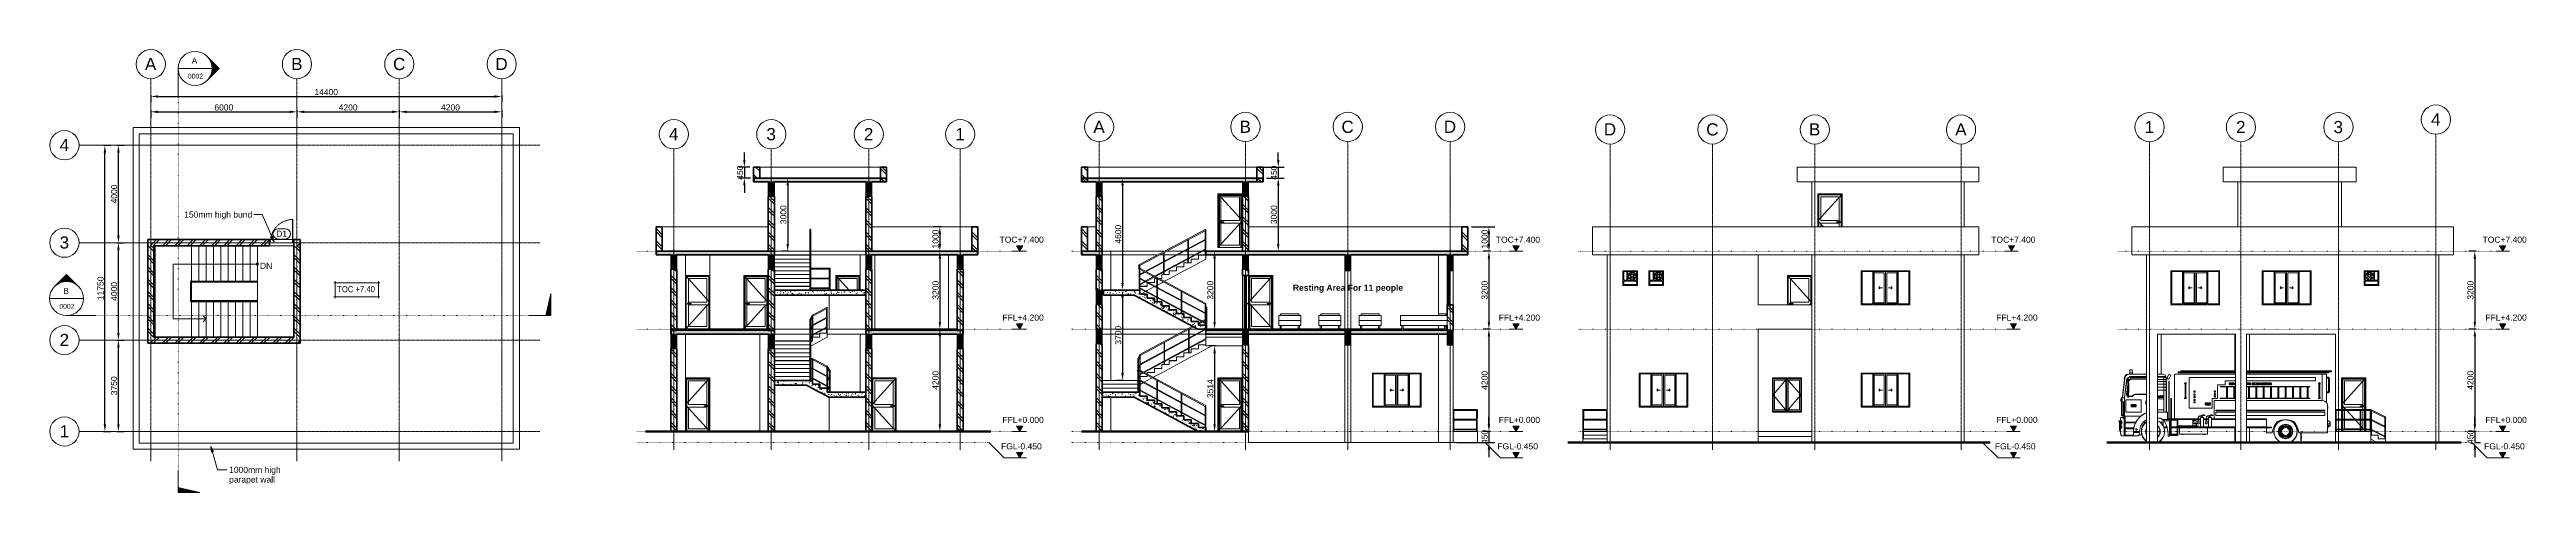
# Model space of a CAD drawing. Header units: millimetres. Extents: x -22696 to 333987, y -7117 to 2643871.
# Drawn here: x 55680 to 157316, y -2504 to 15681 of the extents above; entities that cross this region are included whole.
import ezdxf

# ---------------------------------------------------------------- set-up
doc = ezdxf.new("R2010")
doc.units = ezdxf.units.MM
for name, pattern in [('Dash', [6.35, 3.175, -3.175]), ('Dot 2mm', [2, 0, -2]), ('Grid Line', [22.225, 12.7, -3.175, 3.175, -3.175]), ('Overhead', [3.96875, 2.38125, -1.5875])]:
    doc.linetypes.add(name, pattern=pattern)
for name, color, linetype, lineweight in [('A-010-M_LINE-T', 7, 'Continuous', 18), ('A-242-A_STAIR', 7, 'Continuous', 9), ('A-325-M_DOOR_PANEL', 7, 'Continuous', 18), ('A__DOOR__FRAME', 7, 'Continuous', 18), ('A_Center_Line', 7, 'Continuous', 9), ('A_Col_Ele', 7, 'Continuous', 18), ('A_Detail_Ele', 7, 'Continuous', 18), ('A_Dim1', 7, 'Continuous', 9), ('A_Door_Ele', 7, 'Continuous', 9), ('A_Door_Sec', 7, 'Continuous', 18), ('A_Door_tag', 7, 'Continuous', 9), ('A_FFE_SA', 7, 'Continuous', 9), ('A_Floor_Ele', 7, 'Continuous', 9), ('A_Floor_Plan_Common', 7, 'Continuous', 9), ('A_Floor_Plan_Cut', 7, 'Continuous', 35), ('A_Floor_Sec', 7, 'Continuous', 35), ('A_Furniture', 7, 'Continuous', 9), ('A_level', 7, 'Continuous', 9), ('A_Level_tag', 7, 'Continuous', 9), ('A_LINE', 94, 'Continuous', 18), ('A_Mass', 7, 'Continuous', 9), ('A_Railing', 250, 'Continuous', 9), ('A_SEC', 7, 'Continuous', 9), ('A_Stair_Ele', 250, 'Continuous', 9), ('A_Stair_Sec', 250, 'Continuous', 35), ('A_Stair_tag', 7, 'Continuous', 9), ('A_Text2_5', 7, 'Continuous', 9), ('A_Wall_Ele', 7, 'Continuous', 9), ('A_Wall_Plan', 7, 'Continuous', 35), ('A_Wall_Sec', 7, 'Continuous', 35), ('A_Window_Ele', 7, 'Continuous', 9), ('A_Window_Plan', 7, 'Continuous', 18), ('Z-046-A_SPOT_ELEV', 7, 'Continuous', 9)]:
    doc.layers.add(name, color=color, linetype=linetype, lineweight=lineweight)
doc.styles.add('Arial', font='arial.ttf', dxfattribs={"height": 250})
doc.styles.add('Arial_4', font='arial.ttf', dxfattribs={"height": 500})
doc.styles.add('Arial_5', font='arial.ttf', dxfattribs={"height": 200})
doc.styles.add('Arial_6', font='arial.ttf', dxfattribs={"width": 0.9, "height": 250})
doc.styles.add('Arial_B', font='arialbd.ttf', dxfattribs={"height": 250})
doc.dimstyles.new('MM_Diagonal_-_2_5mm_Arial', dxfattribs={"dimscale": 304.8, "dimtxt": 255.06485, "dimasz": 0.984252, "dimexe": 0.787402, "dimexo": 0.492126, "dimgap": 0.164042, "dimtad": 1, "dimdec": 0, "dimzin": 0, "dimdsep": 46, "dimtxsty": 'Arial', "dimsah": 1, "dimcen": 0.09, "dimazin": 0, "dimtfac": 1, "dimtdec": 4, "dimtix": 1, "dimtmove": 0, "dimatfit": 3, "dimfxl": 0, "dimtvp": 1, "dimtolj": 1, "dimtzin": 0, "dimarcsym": 0})
pattern_1 = [(50, (86128.8, 3775), (364.368, -31.878), [38.1, -419.1]), (355, (86128.8, 3775), (-70.486, 382.113), [30.48, -335.28]), (100.451, (86159.18, 3772.34), (293.885, 350.233), [32.38, -356.18]), (46.184, (86128.8, 3876.6), (542.16, -84.086), [57.15, -628.65]), (96.636, (86174, 3869.6), (474.805, 494.855), [48.57, -534.27]), (351.184, (86128.8, 3876.6), (474.81, 494.85), [45.72, -502.92]), (21, (86179.6, 3851.2), (303.228, -204.53), [38.1, -419.1]), (326, (86179.6, 3851.2), (123.604, 368.376), [30.48, -335.28]), (71.451, (86204.88, 3834.16), (426.834, 163.843), [32.38, -356.18]), (37.5, (86128.81, 3775), (6.1766, 169.11), [16.764, -314.452, 16.764, -323.596, -336.55]), (37.5, (86128.81, 3775), (6.1766, 169.11), [-671.576, 16.764, -319.786]), (7.5, (86128.81, 3775), (133.639, 200.3615), [16.764, -177.292, 16.764, -306.832, -128.27]), (7.5, (86128.81, 3775), (133.639, 200.3615), [-517.652, 16.764, -111.506]), (327.5, (86015.53, 3775), (271.182, -11.4584), [16.764, -110.236, 16.764, -379.476, -525.78]), (327.5, (86015.53, 3775), (271.182, -11.4584), [-523.24, 16.764, -509.016]), (317.5, (85964.73, 3775), (296.259, 50.853), [16.764, -148.336, 16.764, -246.38, -373.38]), (317.5, (85964.73, 3775), (296.259, 50.853), [-428.244, 16.764, -356.616])]
pattern_2 = [(50, (105209.55, 3775), (364.368, -31.878), [38.1, -419.1]), (355, (105209.55, 3775), (-70.486, 382.113), [30.48, -335.28]), (100.451, (105239.9, 3772.34), (293.885, 350.233), [32.38, -356.18]), (46.184, (105209.55, 3876.6), (542.158, -84.086), [57.15, -628.65]), (96.636, (105254.73, 3869.6), (474.805, 494.855), [48.57, -534.27]), (351.184, (105209.55, 3876.6), (474.81, 494.85), [45.72, -502.92]), (21, (105260.35, 3851.2), (303.228, -204.53), [38.1, -419.1]), (326, (105260.35, 3851.2), (123.604, 368.376), [30.48, -335.28]), (71.451, (105285.62, 3834.16), (426.834, 163.843), [32.38, -356.18]), (37.5, (105209.55, 3775), (6.1766, 169.1102), [16.764, -314.452, 16.764, -323.596, -336.55]), (37.5, (105209.55, 3775), (6.1766, 169.1102), [-671.576, 16.764, -319.786]), (7.5, (105209.55, 3775), (133.639, 200.3615), [16.764, -177.292, 16.764, -306.832, -128.27]), (7.5, (105209.55, 3775), (133.639, 200.3615), [-517.652, 16.764, -111.506]), (327.5, (105096.27, 3775), (271.1818, -11.4584), [16.764, -110.236, 16.764, -379.476, -525.78]), (327.5, (105096.27, 3775), (271.1818, -11.4584), [-523.24, 16.764, -509.016]), (317.5, (105045.47, 3775), (296.2585, 50.853), [16.764, -148.336, 16.764, -246.38, -373.38]), (317.5, (105045.47, 3775), (296.2585, 50.853), [-428.244, 16.764, -356.616])]

msp = doc.modelspace()

# ---------------------------------------------------------------- texts
at = {"layer": 'A_Center_Line', "char_height": 500, "attachment_point": 1, "style": 'Arial_4'}
for s, insert, width in [('A', (59594.1, 15336.6), 569.198), ('B', (65594.1, 15336.6), 569.198), ('C', (69774.1, 15336.6), 617.299), ('D', (73974.1, 15336.6), 617.299), ('4', (81094.8, 12456.8), 481.012), ('3', (85094.8, 12456.8), 481.012), ('2', (89094.8, 12456.8), 481.012), ('1', (92844.8, 12456.8), 481.012), ('A', (98511.3, 12759.5), 569.198), ('B', (104511.3, 12759.5), 569.198), ('C', (108691.3, 12759.5), 617.299), ('D', (112891.3, 12759.5), 617.299), ('D', (119457, 12652.1), 617.299), ('C', (123657, 12652.1), 617.299), ('B', (127877, 12652.1), 569.198), ('A', (133877, 12652.1), 569.198), ('1', (141649.8, 12748.5), 481.012), ('2', (145399.8, 12748.5), 481.012), ('3', (149399.8, 12748.5), 481.012), ('4', (153399.8, 13060.4), 481.012), ('4', (56092.7, 12008.4), 481.012), ('3', (56092.7, 8008.4), 481.012), ('2', (56092.7, 4008.4), 481.012), ('1', (56092.7, 258.4), 481.012)]:
    msp.add_mtext(s, dxfattribs=dict(at, insert=insert, width=width))
at = {"layer": 'A_Door_tag', "insert": (64980.4, 8243.7), "char_height": 250, "width": 537.131, "attachment_point": 1, "style": 'Arial'}
msp.add_mtext('D1', dxfattribs=at)
at = {"layer": 'A_Level_tag', "char_height": 250, "attachment_point": 1, "style": 'Arial'}
for s, insert, width in [('TOC+7.400', (94661.4, 8000.6), 2196.624), ('TOC+7.400', (115025.5, 8000.6), 2196.624), ('TOC+7.400', (135354.1, 8000.6), 2196.624), ('TOC+7.400', (155514, 8000.6), 2196.624), ('FFL+4.200', (94778.6, 4800.6), 2044.303), ('FFL+4.200', (115142.7, 4800.6), 2044.303), ('FFL+4.200', (135558.6, 4800.6), 2044.303), ('FFL+4.200', (155631.2, 4800.6), 2044.303), ('FFL+0.000', (94778.6, 600.6), 2044.303), ('FFL+0.000', (115142.7, 600.6), 2044.303), ('FFL+0.000', (135558.6, 600.6), 2044.303), ('FFL+0.000', (155631.2, 600.6), 2044.303), ('FGL-0.450', (94723.9, -484.4), 2012.236), ('FGL-0.450', (115088, -484.4), 2012.236), ('FGL-0.450', (135503.9, -484.4), 2012.236), ('FGL-0.450', (155576.5, -484.4), 2012.236)]:
    msp.add_mtext(s, dxfattribs=dict(at, insert=insert, width=width))
at = {"layer": 'A_SEC', "attachment_point": 1}
for s, insert, char_height, width, style in [('A', (61510.2, 15344.8), 250, 280.591, 'Arial'), ('0002', (61355.1, 14686.1), 200, 769.62, 'Arial_5'), ('0002', (56083.4, 5238.7), 200, 769.62, 'Arial_5'), ('B', (56238.5, 5897.4), 250, 280.591, 'Arial')]:
    msp.add_mtext(s, dxfattribs=dict(at, insert=insert, char_height=char_height, width=width, style=style))
at = {"layer": 'A_Stair_tag', "insert": (64314.3, 6924.7), "char_height": 250, "width": 602.738, "attachment_point": 1, "line_spacing_factor": 0.941778, "style": 'Arial'}
msp.add_mtext('DN', dxfattribs=at)
at = {"layer": 'A_Text2_5', "char_height": 250, "attachment_point": 1}
for s, insert, width, style in [('150mm high bund', (61202.6, 9031.4), 3351.054, 'Arial'), ('Resting Area For 11 people', (106699.2, 6026.6), 5459.492, 'Arial_B'), ('parapet wall', (63048.2, -1846.8), 2252.742, 'Arial'), ('1000mm high ', (63048.2, -1449.9), 2669.619, 'Arial')]:
    msp.add_mtext(s, dxfattribs=dict(at, insert=insert, width=width, style=style))
at = {"layer": 'Z-046-A_SPOT_ELEV', "insert": (67483.7, 5967.9), "char_height": 250, "width": 1836.452, "attachment_point": 1, "line_spacing_factor": 0.941778, "style": 'Arial_6'}
msp.add_mtext('TOC +7.40', dxfattribs=at)

# ---------------------------------------------------------------- blocks, each defined once
blk = doc.blocks.new('Railing - Railing-555145-02-Terrace Plan')
at = {"layer": 'A_Railing'}
for p, q in [((1635, 5335), (1635, 5340)), ((1646, 5335), (1635, 5335)), ((1646, 5335), (1635, 5335)), ((1673, 5365), (1670, 5365)), ((1673, 5365), (1670, 5365))]:
    blk.add_line(p, q, dxfattribs=at)
blk = doc.blocks.new('Top Rail Type - Top Rail_Internal_-555161-02-Terrace Plan')
at = {"layer": 'A_Railing'}
for p, q in [((1630, 6150), (1630, 5341)), ((4375, 6170), (1650, 6170)), ((1650, 6130), (4375, 6130)), ((1670, 5377), (1670, 6130)), ((1648, 5330), (4375, 5330)), ((4375, 5370), (1683, 5370))]:
    blk.add_line(p, q, dxfattribs=at)
at = {"layer": 'A_Railing', "flags": 128}
for points in [[(1635, 6165), (1632, 6160), (1630, 6156), (1630, 6150)], [(1650, 6130), (1644, 6131), (1640, 6133), (1635, 6136), (1632, 6140), (1630, 6145), (1630, 6150), (1630, 6156), (1632, 6160), (1635, 6165)], [(1630, 6150), (1630, 6145), (1632, 6140), (1635, 6136), (1640, 6133), (1644, 6131), (1650, 6130)], [(4375, 6152), (4375, 6150), (4375, 6148)], [(1652, 5352), (1650, 5350), (1644, 5345), (1640, 5342), (1635, 5340), (1632, 5339), (1630, 5340), (1630, 5341)], [(1656, 5350), (1652, 5344), (1649, 5340), (1646, 5335), (1646, 5332), (1646, 5330), (1648, 5330)], [(1648, 5330), (1651, 5330), (1655, 5332), (1660, 5335), (1665, 5340), (1670, 5344), (1675, 5350), (1677, 5352)], [(1675, 5366), (1671, 5364), (1670, 5362)]]:
    blk.add_lwpolyline(points, dxfattribs=at)
blk = doc.blocks.new('Top Rail Type - Top Rail_Internal_-V8-02-Terrace Plan')
at = {"layer": 'A_Railing'}
for p, q in [((1629.6, 6170.4), (4375, 6170.4)), ((1629.6, 5349.6), (1629.6, 6170.4)), ((1669.6, 6130.4), (4375, 6130.4)), ((1669.6, 5349.6), (1669.6, 6130.4)), ((4375, 6170.4), (4375, 6130.4)), ((1629.6, 5349.6), (1669.6, 5349.6)), ((1675, 5329.6), (1675, 5369.6)), ((4375, 5369.6), (1675, 5369.6)), ((4375, 5329.6), (1675, 5329.6))]:
    blk.add_line(p, q, dxfattribs=at)
blk = doc.blocks.new('MM_Single leaf Flush Door - D1-530181-02-Terrace Plan')
at = {"layer": 'A_Door_Ele'}
for p, q in [((-462, -25), (-442, -25)), ((-462, -25), (-462, -954)), ((-462, -954), (-442, -954)), ((-442, -25), (-442, -954))]:
    blk.add_line(p, q, dxfattribs=at)
at = {"layer": 'A_Door_Ele', "color": 5, "linetype": 'Dash', "lineweight": 18}
blk.add_arc((-462, -30), 924, 271.24027, 360, dxfattribs=at)
blk = doc.blocks.new('Grid - MM_Grid Head - Circle-325942-02-Terrace Plan')
at = {"layer": 'A_Center_Line'}
blk.add_circle((0, 0), 6, dxfattribs=at)
blk = doc.blocks.new('Section - Standard-341952-02-Terrace Plan')
at = {"layer": 'A_SEC'}
blk.add_hatch(color=256, dxfattribs=at).paths.add_polyline_path([(-2, 0), (-2, 9), (0, 0)])
for p, q in [((0, 0), (-2, 9)), ((-2, 9), (-2, 0)), ((-2, 0), (7, 0)), ((-2, 0), (0, 0))]:
    blk.add_line(p, q, dxfattribs=at)
blk = doc.blocks.new('Section - Reference sheet-424616-02-Terrace Plan')
at = {"layer": 'A_SEC'}
h = blk.add_hatch(color=256, dxfattribs=at)
edge = h.paths.add_edge_path()
edge.add_line((-7, 16.9), (-2.5, 12.4))
edge.add_arc((-7, 7), 7, 50.0824, 129.9176)
edge.add_line((-11.5, 12.4), (-7, 16.9))
for p, q in [((-11.9, 11.9), (-7, 16.9)), ((-7, 16.9), (-11.5, 12.4)), ((-2.1, 11.9), (-7, 16.9)), ((-2.5, 12.4), (-7, 16.9)), ((-7, 0), (5, 0))]:
    blk.add_line(p, q, dxfattribs=at)
blk.add_circle((-7, 7), 7, dxfattribs=at)
blk.add_arc((-7, 7), 7, 50.0824, 129.9176, dxfattribs=at)
blk = doc.blocks.new('DIMBLOCK49-02-Terrace Plan')
at = {"layer": 'A_Dim1', "color": 0, "lineweight": -2}
for p, q in [((59832, 13185), (59832, 12883)), ((60132, 13123), (65532, 13123)), ((65832, 13185), (65832, 12883))]:
    blk.add_line(p, q, dxfattribs=at)
at = {"layer": 'A_Dim1', "color": 0}
for points in [[(60132, 13173), (60132, 13073), (59832, 13123)], [(65532, 13173), (65532, 13073), (65832, 13123)]]:
    blk.add_solid(points, dxfattribs=at)
at = {"layer": 'Defpoints', "color": 0}
for p in [(59832, 13335), (65832, 13335), (65832, 13123)]:
    blk.add_point(p, dxfattribs=at)
at = {"layer": 'A_Dim1', "color": 0, "insert": (62832, 13301), "char_height": 250, "width": 922.94, "attachment_point": 5, "style": 'Arial'}
blk.add_mtext('\\A1;6000', dxfattribs=at)
blk = doc.blocks.new('DIMBLOCK50-02-Terrace Plan')
at = {"layer": 'A_Dim1', "color": 0, "lineweight": -2}
for p, q in [((65832, 13185), (65832, 12883)), ((66132, 13123), (69732, 13123)), ((70032, 13185), (70032, 12883))]:
    blk.add_line(p, q, dxfattribs=at)
at = {"layer": 'A_Dim1', "color": 0}
for points in [[(66132, 13173), (66132, 13073), (65832, 13123)], [(69732, 13173), (69732, 13073), (70032, 13123)]]:
    blk.add_solid(points, dxfattribs=at)
at = {"layer": 'Defpoints', "color": 0}
for p in [(65832, 13335), (70032, 13335), (70032, 13123)]:
    blk.add_point(p, dxfattribs=at)
at = {"layer": 'A_Dim1', "color": 0, "insert": (67932, 13301), "char_height": 250, "width": 922.94, "attachment_point": 5, "style": 'Arial'}
blk.add_mtext('\\A1;4200', dxfattribs=at)
blk = doc.blocks.new('DIMBLOCK51-02-Terrace Plan')
at = {"layer": 'A_Dim1', "color": 0, "lineweight": -2}
for p, q in [((70032, 13185), (70032, 12883)), ((70332, 13123), (73932, 13123)), ((74232, 13185), (74232, 12883))]:
    blk.add_line(p, q, dxfattribs=at)
at = {"layer": 'A_Dim1', "color": 0}
for points in [[(70332, 13173), (70332, 13073), (70032, 13123)], [(73932, 13173), (73932, 13073), (74232, 13123)]]:
    blk.add_solid(points, dxfattribs=at)
at = {"layer": 'Defpoints', "color": 0}
for p in [(70032, 13335), (74232, 13335), (74232, 13123)]:
    blk.add_point(p, dxfattribs=at)
at = {"layer": 'A_Dim1', "color": 0, "insert": (72132, 13301), "char_height": 250, "width": 922.94, "attachment_point": 5, "style": 'Arial'}
blk.add_mtext('\\A1;4200', dxfattribs=at)
blk = doc.blocks.new('DIMBLOCK52-02-Terrace Plan')
at = {"layer": 'A_Dim1', "color": 0, "lineweight": -2}
for p, q in [((59832, 13815), (59832, 13513)), ((60132, 13753), (73932, 13753)), ((74232, 13815), (74232, 13513))]:
    blk.add_line(p, q, dxfattribs=at)
at = {"layer": 'A_Dim1', "color": 0}
for points in [[(60132, 13803), (60132, 13703), (59832, 13753)], [(73932, 13803), (73932, 13703), (74232, 13753)]]:
    blk.add_solid(points, dxfattribs=at)
at = {"layer": 'Defpoints', "color": 0}
for p in [(59832, 13965), (74232, 13965), (74232, 13753)]:
    blk.add_point(p, dxfattribs=at)
at = {"layer": 'A_Dim1', "color": 0, "insert": (67032, 13931), "char_height": 250, "width": 1153.68, "attachment_point": 5, "style": 'Arial'}
blk.add_mtext('\\A1;14400', dxfattribs=at)
blk = doc.blocks.new('DIMBLOCK53-02-Terrace Plan')
at = {"layer": 'A_Dim1', "color": 0, "lineweight": -2}
for p, q in [((58444, 3750), (58746, 3750)), ((58506, 300), (58506, 3450)), ((58444, 0), (58746, 0))]:
    blk.add_line(p, q, dxfattribs=at)
at = {"layer": 'A_Dim1', "color": 0}
for points in [[(58456, 3450), (58556, 3450), (58506, 3750)], [(58456, 300), (58556, 300), (58506, 0)]]:
    blk.add_solid(points, dxfattribs=at)
at = {"layer": 'Defpoints', "color": 0}
for p in [(58294, 3750), (58506, 3750), (58294, 0)]:
    blk.add_point(p, dxfattribs=at)
at = {"layer": 'A_Dim1', "color": 0, "insert": (58329, 1875), "char_height": 250, "width": 922.94, "attachment_point": 5, "rotation": 90, "style": 'Arial'}
blk.add_mtext('\\A1;3750', dxfattribs=at)
blk = doc.blocks.new('DIMBLOCK54-02-Terrace Plan')
at = {"layer": 'A_Dim1', "color": 0, "lineweight": -2}
for p, q in [((58444, 7750), (58746, 7750)), ((58506, 4050), (58506, 7450)), ((58444, 3750), (58746, 3750))]:
    blk.add_line(p, q, dxfattribs=at)
at = {"layer": 'A_Dim1', "color": 0}
for points in [[(58456, 7450), (58556, 7450), (58506, 7750)], [(58456, 4050), (58556, 4050), (58506, 3750)]]:
    blk.add_solid(points, dxfattribs=at)
at = {"layer": 'Defpoints', "color": 0}
for p in [(58294, 7750), (58506, 7750), (58294, 3750)]:
    blk.add_point(p, dxfattribs=at)
at = {"layer": 'A_Dim1', "color": 0, "insert": (58329, 5750), "char_height": 250, "width": 922.94, "attachment_point": 5, "rotation": 90, "style": 'Arial'}
blk.add_mtext('\\A1;4000', dxfattribs=at)
blk = doc.blocks.new('DIMBLOCK55-02-Terrace Plan')
at = {"layer": 'A_Dim1', "color": 0, "lineweight": -2}
for p, q in [((58444, 11750), (58746, 11750)), ((58506, 8050), (58506, 11450)), ((58444, 7750), (58746, 7750))]:
    blk.add_line(p, q, dxfattribs=at)
at = {"layer": 'A_Dim1', "color": 0}
for points in [[(58456, 11450), (58556, 11450), (58506, 11750)], [(58456, 8050), (58556, 8050), (58506, 7750)]]:
    blk.add_solid(points, dxfattribs=at)
at = {"layer": 'Defpoints', "color": 0}
for p in [(58294, 11750), (58506, 11750), (58294, 7750)]:
    blk.add_point(p, dxfattribs=at)
at = {"layer": 'A_Dim1', "color": 0, "insert": (58329, 9750), "char_height": 250, "width": 922.94, "attachment_point": 5, "rotation": 90, "style": 'Arial'}
blk.add_mtext('\\A1;4000', dxfattribs=at)
blk = doc.blocks.new('DIMBLOCK56-02-Terrace Plan')
at = {"layer": 'A_Dim1', "color": 0, "lineweight": -2}
for p, q in [((57889, 11750), (58191, 11750)), ((57951, 300), (57951, 11450)), ((57889, 0), (58191, 0))]:
    blk.add_line(p, q, dxfattribs=at)
at = {"layer": 'A_Dim1', "color": 0}
for points in [[(57901, 11450), (58001, 11450), (57951, 11750)], [(57901, 300), (58001, 300), (57951, 0)]]:
    blk.add_solid(points, dxfattribs=at)
at = {"layer": 'Defpoints', "color": 0}
for p in [(57739, 11750), (57951, 11750), (57739, 0)]:
    blk.add_point(p, dxfattribs=at)
at = {"layer": 'A_Dim1', "color": 0, "insert": (57774, 5875), "char_height": 250, "width": 1153.68, "attachment_point": 5, "rotation": 90, "style": 'Arial'}
blk.add_mtext('\\A1;11750', dxfattribs=at)
blk = doc.blocks.new('Spot Elevations - Rect-324371-02-Terrace Plan')
at = {"layer": 'Z-046-A_SPOT_ELEV'}
for p, q in [((-0.6, 5.74), (18.34, 5.74)), ((-0.6, 0), (18.34, 0)), ((0, -0.6), (0, 6.34)), ((17.74, -0.6), (17.74, 6.34))]:
    blk.add_line(p, q, dxfattribs=at)
blk = doc.blocks.new('Door Tag - Door Tag-512363-02-Terrace Plan')
at = {"layer": 'A_Door_tag'}
for p, q in [((-1.4661, 2.125), (1.4661, 2.125)), ((-1.4661, -2.125), (1.4661, -2.125))]:
    blk.add_line(p, q, dxfattribs=at)
for centre, start, end in [((-1.4661, 0), 90, 270), ((1.4661, 0), 270, 90)]:
    blk.add_arc(centre, 2.125, start, end, dxfattribs=at)
blk = doc.blocks.new('MM_Single leaf Flush Door - D1-533154-Section 1')
at = {"layer": 'A_Door_Ele'}
for p, q in [((-11275, 1100), (-10278, 2197)), ((-11237, 2162), (-11237, 0)), ((-11237, 2162), (-10313, 2162)), ((-11218, 0), (-11218, 2143)), ((-11218, 2143), (-10332, 2143)), ((-11153, 2079), (-10397, 2079)), ((-11153, 1105), (-11153, 2079)), ((-10397, 2079), (-10397, 1105)), ((-10332, 2143), (-10332, 0)), ((-10313, 2162), (-10313, 0)), ((-11275, 1100), (-10275, 0)), ((-10397, 1105), (-11153, 1105)), ((-10405, 1060), (-10510, 1060)), ((-10510, 1050), (-10510, 1060)), ((-10510, 1040), (-10510, 1050)), ((-10510, 1040), (-10405, 1040)), ((-11218, 5), (-10332, 5)), ((-11153, 1005), (-10397, 1005)), ((-11153, 105), (-11153, 1005)), ((-10397, 105), (-11153, 105)), ((-10397, 1005), (-10397, 105))]:
    blk.add_line(p, q, dxfattribs=at)
at = {"layer": 'A_Door_Ele', "flags": 128}
for points in [[(-10390, 1060), (-10390, 1060), (-10390, 1060), (-10390, 1060), (-10390, 1060), (-10390, 1060), (-10390, 1060), (-10391, 1060), (-10391, 1060), (-10391, 1060), (-10391, 1060), (-10391, 1060), (-10392, 1060), (-10392, 1060), (-10392, 1060), (-10393, 1060), (-10393, 1060), (-10393, 1060), (-10394, 1060), (-10394, 1060), (-10395, 1060), (-10395, 1060), (-10395, 1060), (-10396, 1060), (-10396, 1060), (-10397, 1060), (-10397, 1060), (-10398, 1060), (-10398, 1060), (-10399, 1060), (-10400, 1060), (-10400, 1060), (-10401, 1060), (-10401, 1060), (-10402, 1060), (-10402, 1060), (-10403, 1060), (-10404, 1060), (-10404, 1060), (-10405, 1060), (-10405, 1060)], [(-10405, 1040), (-10404, 1040), (-10404, 1040), (-10403, 1040), (-10403, 1040), (-10402, 1040), (-10401, 1040), (-10401, 1040), (-10400, 1040), (-10400, 1040), (-10399, 1040), (-10399, 1040), (-10398, 1040), (-10398, 1040), (-10397, 1040), (-10397, 1040), (-10396, 1040), (-10396, 1040), (-10395, 1040), (-10395, 1040), (-10394, 1040), (-10394, 1040), (-10393, 1040), (-10393, 1040), (-10393, 1040), (-10392, 1040), (-10392, 1040), (-10392, 1040), (-10391, 1040), (-10391, 1040), (-10391, 1040), (-10391, 1040), (-10391, 1040), (-10390, 1040), (-10390, 1040), (-10390, 1040), (-10390, 1040), (-10390, 1040), (-10390, 1040), (-10390, 1040)]]:
    blk.add_lwpolyline(points, dxfattribs=at)
at = {"layer": 'A_Door_Ele'}
for centre, radius, start, end in [((-10388, 1050), 30, 0, 160.36566), ((-10388, 1050), 30, 199.56325, 0), ((-10390, 1050), 10, 75, 90), ((-10390, 1050), 10, 270, 285), ((-10390, 1050), 10, 0, 30), ((-10390, 1050), 10, 330, 0)]:
    blk.add_arc(centre, radius, start, end, dxfattribs=at)
blk = doc.blocks.new('Concrete Rectangular - 250 x 600mm-571863-Section 1')
at = {"layer": 'A_Col_Ele'}
blk.add_line((-8225, 4000), (-8225, 0), dxfattribs=at)
blk = doc.blocks.new('MM_Single leaf Flush Door - D1-V9-Section 1')
at = {"layer": 'A_Door_Ele'}
for p, q in [((-10275, 5300), (-11272, 6397)), ((-11237, 6362), (-11237, 4205)), ((-10313, 6362), (-11237, 6362)), ((-11237, 4200), (-11237, 6362)), ((-11237, 6362), (-10313, 6362)), ((-11153, 5305), (-11153, 6279)), ((-11153, 6279), (-10397, 6279)), ((-10397, 6279), (-10397, 5305)), ((-10313, 4205), (-10313, 6362)), ((-10313, 4200), (-10313, 6362)), ((-10275, 5300), (-11275, 4200)), ((-10397, 5305), (-11153, 5305)), ((-11153, 4305), (-11153, 5205)), ((-11153, 5205), (-10397, 5205)), ((-11040, 5260), (-11145, 5260)), ((-11145, 5240), (-11040, 5240)), ((-11040, 5260), (-11040, 5250)), ((-11040, 5250), (-11040, 5240)), ((-10397, 5205), (-10397, 4305)), ((-11237, 4205), (-10313, 4205)), ((-11218, 4200), (-11218, 4205)), ((-10397, 4305), (-11153, 4305)), ((-10332, 4200), (-10332, 4205))]:
    blk.add_line(p, q, dxfattribs=at)
at = {"layer": 'A_Door_Ele', "flags": 128}
for points in [[(-11145, 5260), (-11146, 5260), (-11146, 5260), (-11147, 5260), (-11147, 5260), (-11148, 5260), (-11149, 5260), (-11149, 5260), (-11150, 5260), (-11150, 5260), (-11151, 5260), (-11151, 5260), (-11152, 5260), (-11152, 5260), (-11153, 5260), (-11153, 5260), (-11154, 5260), (-11154, 5260), (-11155, 5260), (-11155, 5260), (-11156, 5260), (-11156, 5260), (-11157, 5260), (-11157, 5260), (-11157, 5260), (-11158, 5260), (-11158, 5260), (-11158, 5260), (-11159, 5260), (-11159, 5260), (-11159, 5260), (-11159, 5260), (-11159, 5260), (-11160, 5260), (-11160, 5260), (-11160, 5260), (-11160, 5260), (-11160, 5260), (-11160, 5260), (-11160, 5260)], [(-11160, 5240), (-11160, 5240), (-11160, 5240), (-11160, 5240), (-11160, 5240), (-11160, 5240), (-11160, 5240), (-11159, 5240), (-11159, 5240), (-11159, 5240), (-11159, 5240), (-11159, 5240), (-11158, 5240), (-11158, 5240), (-11158, 5240), (-11157, 5240), (-11157, 5240), (-11157, 5240), (-11156, 5240), (-11156, 5240), (-11155, 5240), (-11155, 5240), (-11155, 5240), (-11154, 5240), (-11154, 5240), (-11153, 5240), (-11153, 5240), (-11152, 5240), (-11152, 5240), (-11151, 5240), (-11150, 5240), (-11150, 5240), (-11149, 5240), (-11149, 5240), (-11148, 5240), (-11148, 5240), (-11147, 5240), (-11146, 5240), (-11146, 5240), (-11145, 5240), (-11145, 5240)]]:
    blk.add_lwpolyline(points, dxfattribs=at)
at = {"layer": 'A_Door_Ele'}
for centre, radius, start, end in [((-11163, 5250), 30, 19.63434, 180), ((-11163, 5250), 30, 180, 340.43675), ((-11160, 5250), 10, 153.41121, 180), ((-11160, 5250), 10, 180, 210), ((-11160, 5250), 10, 90, 105), ((-11160, 5250), 10, 255, 270)]:
    blk.add_arc(centre, radius, start, end, dxfattribs=at)
blk = doc.blocks.new('MM_Single leaf Flush Door - D1-530181-Section 1')
at = {"layer": 'A_Door_Ele'}
for p, q in [((-4554, 5800), (-5097, 6397)), ((-5062, 6362), (-4138, 6362)), ((-5062, 5800), (-5062, 6362)), ((-5043, 6343), (-4157, 6343)), ((-5043, 5800), (-5043, 6343)), ((-4978, 5800), (-4978, 6279)), ((-4978, 6279), (-4222, 6279)), ((-4222, 6279), (-4222, 5800)), ((-4157, 6343), (-4157, 5800)), ((-4138, 5800), (-4138, 6362))]:
    blk.add_line(p, q, dxfattribs=at)
blk = doc.blocks.new('Railing - 25mm 2-560961-Section 1')
at = {"layer": 'A_Railing'}
for p, q in [((-6068, 4677), (-6068, 3715)), ((-6043, 3877), (-6043, 4719))]:
    blk.add_line(p, q, dxfattribs=at)
at = {"layer": 'A_Railing', "flags": 128}
for points in [[(-6055, 4698), (-6060, 4690), (-6064, 4683), (-6067, 4679), (-6068, 4677)], [(-6043, 4719), (-6043, 4718), (-6046, 4713), (-6050, 4706), (-6055, 4698)]]:
    blk.add_lwpolyline(points, dxfattribs=at)
blk = doc.blocks.new('Railing - 25mm 2-464992-Section 1')
at = {"layer": 'A_Railing'}
for p, q in [((-6162.9, 2960), (-6162.9, 2100)), ((-6150.4, 2960), (-6162.9, 2960)), ((-6137.9, 2960), (-6150.4, 2960)), ((-6137.9, 2100), (-6137.9, 2960))]:
    blk.add_line(p, q, dxfattribs=at)
blk = doc.blocks.new('Railing - 25mm 2-560952-Section 1')
at = {"layer": 'A_Railing'}
for p, q in [((-6068, 2961), (-6068, 2100)), ((-6055, 2100), (-6043, 2100)), ((-6043, 2100), (-6043, 2948))]:
    blk.add_line(p, q, dxfattribs=at)
at = {"layer": 'A_Railing', "flags": 128}
for points in [[(-6055, 2955), (-6060, 2957), (-6065, 2960), (-6067, 2961)], [(-6043, 2948), (-6043, 2948), (-6045, 2949), (-6050, 2952), (-6055, 2955)]]:
    blk.add_lwpolyline(points, dxfattribs=at)
blk = doc.blocks.new('Railing - 25mm 2-560955-Section 1')
at = {"layer": 'A_Railing'}
for p, q in [((-5468, 2623), (-5468, 1777)), ((-5443, 1615), (-5443, 2585))]:
    blk.add_line(p, q, dxfattribs=at)
at = {"layer": 'A_Railing', "flags": 128}
for points in [[(-5455, 2604), (-5460, 2611), (-5464, 2617), (-5467, 2621), (-5468, 2623)], [(-5443, 2585), (-5443, 2586), (-5446, 2590), (-5450, 2596), (-5455, 2604)]]:
    blk.add_lwpolyline(points, dxfattribs=at)
blk = doc.blocks.new('Railing - 25mm 2-V10-Section 1')
at = {"layer": 'A_Railing'}
for p, q in [((-5362, 2475), (-5362, 2122)), ((-5337, 2475), (-5362, 2475)), ((-5362, 2092), (-5362, 1722)), ((-5337, 2108), (-5337, 2475)), ((-5337, 1708), (-5337, 2093)), ((-5362, 1692), (-5362, 1615)), ((-5337, 1615), (-5337, 1693))]:
    blk.add_line(p, q, dxfattribs=at)
blk = doc.blocks.new('Railing - 25mm 2-V11-Section 1')
at = {"layer": 'A_Railing'}
for p, q in [((-5354, 2476), (-5357, 2475)), ((-5342, 2475), (-5345, 2476))]:
    blk.add_line(p, q, dxfattribs=at)
blk = doc.blocks.new('Railing - 25mm 2-560950-Section 1')
at = {"layer": 'A_Railing'}
for p, q in [((-5480, 5041), (-5480, 4038)), ((-5455, 4200), (-5455, 5055))]:
    blk.add_line(p, q, dxfattribs=at)
at = {"layer": 'A_Railing', "flags": 128}
for points in [[(-5468, 5048), (-5473, 5045), (-5477, 5043), (-5480, 5041), (-5480, 5041)], [(-5455, 5054), (-5458, 5053), (-5462, 5051), (-5468, 5048)]]:
    blk.add_lwpolyline(points, dxfattribs=at)
blk = doc.blocks.new('Railing - Railing-546086-Section 1')
at = {"layer": 'A_Railing'}
for p, q in [((-6055, 4377), (-6130, 4249)), ((-6130, 4190), (-6055, 4318)), ((-5455, 4700), (-6055, 4377)), ((-6055, 4343), (-5455, 4666)), ((-6055, 4355), (-6055, 4360)), ((-6055, 4355), (-6055, 4347)), ((-5455, 4300), (-6055, 3977)), ((-6055, 3943), (-5455, 4266)), ((-6055, 3977), (-6130, 3849)), ((-6130, 3790), (-6055, 3918)), ((-6055, 3955), (-6055, 3960)), ((-6055, 3955), (-6055, 3947)), ((-6165, 2960), (-6165, 2745)), ((-6165, 2745), (-6165, 2726)), ((-6165, 2726), (-6165, 2585)), ((-6165, 2585), (-6165, 2345)), ((-6165, 2326), (-6165, 2185)), ((-6135, 2745), (-6135, 2960)), ((-6135, 2726), (-6135, 2745)), ((-6135, 2598), (-6135, 2726)), ((-6055, 2600), (-6135, 2600)), ((-6135, 2585), (-6135, 2600)), ((-6135, 2570), (-6135, 2585)), ((-6135, 2570), (-6055, 2570)), ((-6135, 2345), (-6135, 2570)), ((-6135, 2198), (-6135, 2326)), ((-6055, 2200), (-6135, 2200)), ((-6135, 2185), (-6135, 2200)), ((-6135, 2170), (-6135, 2185)), ((-6135, 2170), (-6055, 2170)), ((-5455, 2277), (-6055, 2600)), ((-6055, 2592), (-6055, 2585)), ((-6055, 2585), (-6055, 2583)), ((-6055, 2566), (-5455, 2243)), ((-5455, 1877), (-6055, 2200)), ((-6055, 2192), (-6055, 2185)), ((-6055, 2185), (-6055, 2183)), ((-6055, 2183), (-6055, 2183)), ((-6055, 2166), (-5455, 1843)), ((-5350, 2115), (-5455, 2277)), ((-5455, 2260), (-5455, 2255)), ((-5455, 2249), (-5455, 2257)), ((-5455, 2222), (-5366, 2085)), ((-5366, 2085), (-5335, 2085)), ((-5365, 2085), (-5365, 1738)), ((-5335, 2115), (-5350, 2115)), ((-5335, 2115), (-5335, 2100)), ((-5335, 2100), (-5335, 2085)), ((-5335, 1715), (-5335, 2085)), ((-5350, 1715), (-5455, 1877)), ((-5455, 1860), (-5455, 1855)), ((-5455, 1849), (-5455, 1857)), ((-5455, 1822), (-5366, 1685)), ((-5366, 1685), (-5335, 1685)), ((-5365, 1685), (-5365, 1617)), ((-5335, 1715), (-5350, 1715)), ((-5335, 1715), (-5335, 1700)), ((-5335, 1700), (-5335, 1685)), ((-5335, 1617), (-5335, 1685))]:
    blk.add_line(p, q, dxfattribs=at)
at = {"layer": 'A_Railing', "flags": 128}
for points in [[(-6055, 4360), (-6055, 4364), (-6055, 4368)], [(-6055, 4347), (-6055, 4340), (-6055, 4333), (-6055, 4331)], [(-5455, 4700), (-5455, 4699), (-5455, 4698), (-5455, 4695), (-5455, 4691), (-5455, 4687), (-5455, 4683)], [(-5455, 4683), (-5455, 4679), (-5455, 4674), (-5455, 4671), (-5455, 4668), (-5455, 4667), (-5455, 4666)], [(-5455, 4300), (-5455, 4299), (-5455, 4298), (-5455, 4295), (-5455, 4291), (-5455, 4287), (-5455, 4283)], [(-5455, 4283), (-5455, 4279), (-5455, 4274), (-5455, 4271), (-5455, 4268), (-5455, 4267), (-5455, 4266)], [(-6055, 3960), (-6055, 3964), (-6055, 3968)], [(-6055, 3947), (-6055, 3940), (-6055, 3933), (-6055, 3931)], [(-6163, 2753), (-6165, 2749), (-6165, 2745)], [(-6165, 2726), (-6165, 2735), (-6163, 2744), (-6163, 2745)], [(-6165, 2745), (-6165, 2740), (-6164, 2738)], [(-6163, 2353), (-6165, 2349), (-6165, 2345)], [(-6165, 2326), (-6165, 2335), (-6163, 2344), (-6163, 2345)], [(-6165, 2345), (-6165, 2340), (-6164, 2338)], [(-6138, 2745), (-6137, 2744), (-6136, 2735), (-6135, 2726)], [(-6138, 2345), (-6137, 2344), (-6136, 2335), (-6135, 2326)], [(-6135, 2745), (-6136, 2749), (-6137, 2753)], [(-6135, 2345), (-6136, 2349), (-6137, 2353)], [(-6136, 2738), (-6136, 2740), (-6135, 2745)], [(-6136, 2338), (-6136, 2340), (-6135, 2345)], [(-6055, 2574), (-6055, 2579), (-6055, 2583)], [(-6055, 2174), (-6055, 2179), (-6055, 2183)], [(-5455, 2268), (-5455, 2264), (-5455, 2260)], [(-5455, 2234), (-5455, 2236), (-5455, 2242), (-5455, 2249)], [(-5455, 1868), (-5455, 1864), (-5455, 1860)], [(-5455, 1834), (-5455, 1836), (-5455, 1842), (-5455, 1849)]]:
    blk.add_lwpolyline(points, dxfattribs=at)
at = {"layer": 'A_Railing'}
for centre, start, end in [((-6150, 2585), 0, 180), ((-6150, 2585), 180, 0), ((-6150, 2185), 0, 180), ((-6150, 2185), 180, 0)]:
    blk.add_arc(centre, 15, start, end, dxfattribs=at)
for points in [[(-6163, 2592), (-6164, 2592), (-6164, 2591), (-6165, 2590), (-6165, 2589)], [(-6165, 2581), (-6165, 2580), (-6164, 2579), (-6164, 2578), (-6163, 2578)]]:
    blk.add_open_spline(points, degree=3, dxfattribs=at)
for points, knots in [([(-6163, 2192), (-6164, 2192), (-6164, 2191), (-6165, 2188), (-6165, 2186), (-6165, 2185)], [0.83333333, 0.83333333, 0.83333333, 0.83333333, 0.875, 0.91666667, 1, 1, 1, 1]), ([(-6165, 2185), (-6165, 2184), (-6165, 2182), (-6164, 2179), (-6164, 2178), (-6163, 2178)], [0, 0, 0, 0, 0.08333333, 0.125, 0.16666667, 0.16666667, 0.16666667, 0.16666667]), ([(-6135, 2585), (-6135, 2586), (-6136, 2588), (-6137, 2591), (-6137, 2592), (-6137, 2592)], [0, 0, 0, 0, 0.08333333, 0.125, 0.16666667, 0.16666667, 0.16666667, 0.16666667]), ([(-6137, 2578), (-6137, 2578), (-6137, 2579), (-6136, 2582), (-6135, 2584), (-6135, 2585)], [0.83333333, 0.83333333, 0.83333333, 0.83333333, 0.875, 0.91666667, 1, 1, 1, 1]), ([(-6135, 2185), (-6135, 2186), (-6136, 2188), (-6137, 2191), (-6137, 2192), (-6137, 2192)], [0, 0, 0, 0, 0.08333333, 0.125, 0.16666667, 0.16666667, 0.16666667, 0.16666667]), ([(-6137, 2178), (-6137, 2178), (-6137, 2179), (-6136, 2182), (-6135, 2184), (-6135, 2185)], [0.83333333, 0.83333333, 0.83333333, 0.83333333, 0.875, 0.91666667, 1, 1, 1, 1]), ([(-5358, 2100), (-5358, 2099), (-5359, 2097), (-5361, 2095), (-5362, 2093), (-5363, 2091), (-5364, 2089), (-5365, 2087), (-5366, 2086), (-5366, 2085), (-5366, 2085)], [0, 0, 0, 0, 0.08333333, 0.125, 0.16666667, 0.20833333, 0.25, 0.33333333, 0.41666667, 0.5, 0.5, 0.5, 0.5]), ([(-5353, 2110), (-5353, 2110), (-5353, 2109), (-5354, 2108), (-5355, 2106), (-5356, 2104), (-5357, 2102), (-5358, 2100)], [0.78692105, 0.78692105, 0.78692105, 0.78692105, 0.79166667, 0.83333333, 0.875, 0.91666667, 1, 1, 1, 1]), ([(-5358, 1700), (-5358, 1699), (-5359, 1697), (-5361, 1695), (-5362, 1693), (-5363, 1691), (-5364, 1689), (-5365, 1687), (-5366, 1686), (-5366, 1685), (-5366, 1685)], [0, 0, 0, 0, 0.08333333, 0.125, 0.16666667, 0.20833333, 0.25, 0.33333333, 0.41666667, 0.5, 0.5, 0.5, 0.5]), ([(-5353, 1710), (-5353, 1710), (-5353, 1709), (-5354, 1708), (-5355, 1706), (-5356, 1704), (-5357, 1702), (-5358, 1700)], [0.78692105, 0.78692105, 0.78692105, 0.78692105, 0.79166667, 0.83333333, 0.875, 0.91666667, 1, 1, 1, 1])]:
    blk.add_open_spline(points, degree=3, knots=knots, dxfattribs=at)
for name in ['Railing - 25mm 2-560961-Section 1', 'Railing - 25mm 2-560950-Section 1', 'Railing - 25mm 2-464992-Section 1', 'Railing - 25mm 2-560952-Section 1', 'Railing - 25mm 2-560955-Section 1', 'Railing - 25mm 2-V10-Section 1', 'Railing - 25mm 2-V11-Section 1']:
    blk.add_blockref(name, (0, 0))
blk = doc.blocks.new('Top Rail Type - Top Rail_Internal_-546113-Section 1')
at = {"layer": 'A_Railing'}
for p, q in [((-5455, 5100), (-6055, 4777)), ((-6170, 4606), (-6170, 3147)), ((-6055, 4777), (-6150, 4615)), ((-6130, 3147), (-6130, 4599)), ((-6112, 4601), (-6026, 4747)), ((-6026, 4747), (-5455, 5055)), ((-6170, 3147), (-6170, 2987)), ((-6130, 3010), (-6130, 3147)), ((-6187, 2960), (-6065, 2960)), ((-6055, 3000), (-6150, 3000)), ((-6065, 2960), (-5483, 2647)), ((-5455, 2677), (-6055, 3000)), ((-5483, 2647), (-5383, 2494)), ((-5350, 2515), (-5455, 2677)), ((-5370, 2485), (-5370, 2146)), ((-5370, 2091), (-5370, 1746)), ((-5330, 1617), (-5330, 2495)), ((-5370, 1691), (-5370, 1617))]:
    blk.add_line(p, q, dxfattribs=at)
at = {"layer": 'A_Railing', "flags": 128}
for points in [[(-5455, 5100), (-5455, 5099), (-5455, 5097), (-5455, 5093), (-5455, 5089), (-5455, 5083), (-5455, 5077)], [(-6170, 4606), (-6170, 4609), (-6168, 4612), (-6165, 4614), (-6160, 4615), (-6156, 4616), (-6150, 4615), (-6145, 4614), (-6140, 4612), (-6136, 4609), (-6133, 4606), (-6131, 4603), (-6130, 4599)], [(-6125, 4619), (-6130, 4620), (-6135, 4621), (-6140, 4621), (-6145, 4620), (-6148, 4618), (-6150, 4615)], [(-6130, 4595), (-6127, 4595), (-6123, 4595), (-6118, 4597), (-6115, 4598), (-6112, 4601), (-6111, 4604), (-6112, 4607), (-6114, 4611), (-6116, 4614), (-6120, 4617), (-6125, 4619)], [(-5455, 5077), (-5455, 5071), (-5455, 5066), (-5455, 5061), (-5455, 5058), (-5455, 5055), (-5455, 5055)], [(-6187, 2960), (-6188, 2961), (-6188, 2963), (-6187, 2966), (-6185, 2970), (-6181, 2975), (-6177, 2980)], [(-6177, 2980), (-6172, 2985), (-6167, 2990), (-6162, 2994), (-6157, 2997), (-6153, 2999), (-6150, 3000)], [(-6130, 3010), (-6131, 3011), (-6133, 3011), (-6136, 3010), (-6140, 3008), (-6145, 3004), (-6150, 3000)], [(-6135, 3000), (-6133, 3003), (-6131, 3007), (-6130, 3010)], [(-5355, 2488), (-5360, 2485), (-5365, 2484), (-5370, 2485), (-5375, 2487), (-5380, 2490), (-5383, 2494)], [(-5367, 2485), (-5364, 2481), (-5360, 2478), (-5355, 2476), (-5350, 2475), (-5344, 2476), (-5340, 2478), (-5335, 2481), (-5332, 2485), (-5330, 2490), (-5330, 2495)], [(-5350, 2515), (-5347, 2511), (-5346, 2506), (-5347, 2500), (-5349, 2495), (-5351, 2491), (-5355, 2488)], [(-5330, 2495), (-5330, 2501), (-5332, 2505), (-5335, 2510), (-5340, 2513), (-5344, 2515), (-5350, 2515)]]:
    blk.add_lwpolyline(points, dxfattribs=at)
at = {"layer": 'A_Railing'}
for points, knots in [([(-6041, 4762), (-6042, 4763), (-6044, 4766), (-6048, 4770), (-6051, 4773), (-6054, 4776), (-6055, 4777), (-6055, 4777)], [0, 0, 0, 0, 0.08333333, 0.16666667, 0.25, 0.33333333, 0.5, 0.5, 0.5, 0.5]), ([(-6026, 4747), (-6026, 4747), (-6027, 4748), (-6030, 4751), (-6033, 4754), (-6037, 4758), (-6039, 4761), (-6041, 4762)], [0.5, 0.5, 0.5, 0.5, 0.66666667, 0.75, 0.83333333, 0.91666667, 1, 1, 1, 1]), ([(-6130, 3147), (-6130, 3148), (-6131, 3151), (-6133, 3154), (-6136, 3157), (-6140, 3160), (-6145, 3161), (-6152, 3162), (-6159, 3161), (-6165, 3157), (-6168, 3154), (-6170, 3151), (-6170, 3148), (-6170, 3147)], [0, 0, 0, 0, 0.0833333, 0.1666667, 0.25, 0.3333333, 0.4166667, 0.5, 0.6666667, 0.75, 0.8333333, 0.9166667, 1, 1, 1, 1]), ([(-6055, 3000), (-6055, 3000), (-6055, 2999), (-6056, 2994), (-6057, 2990), (-6059, 2985), (-6060, 2982), (-6060, 2980)], [0.5, 0.5, 0.5, 0.5, 0.66666667, 0.75, 0.83333333, 0.91666667, 1, 1, 1, 1]), ([(-5469, 2662), (-5470, 2660), (-5473, 2658), (-5476, 2654), (-5479, 2651), (-5482, 2648), (-5483, 2647), (-5483, 2647)], [0, 0, 0, 0, 0.08333333, 0.16666667, 0.25, 0.33333333, 0.5, 0.5, 0.5, 0.5]), ([(-5455, 2677), (-5455, 2677), (-5456, 2676), (-5459, 2673), (-5462, 2669), (-5465, 2666), (-5468, 2663), (-5469, 2662)], [0.5, 0.5, 0.5, 0.5, 0.66666667, 0.75, 0.83333333, 0.91666667, 1, 1, 1, 1])]:
    blk.add_open_spline(points, degree=3, knots=knots, dxfattribs=at)
blk.add_open_spline([(-6060, 2980), (-6060, 2978), (-6061, 2975), (-6063, 2970), (-6064, 2966), (-6064, 2962), (-6065, 2961), (-6065, 2961)], degree=3, dxfattribs=at)
blk = doc.blocks.new('Concrete Rectangular - 250 x 600mm-V12-Section 1')
at = {"layer": 'A_Col_Ele'}
for p, q in [((-4100, 7250), (-4100, 5800)), ((-3500, 7250), (-3500, 4200)), ((-4100, 4000), (-4100, 1615))]:
    blk.add_line(p, q, dxfattribs=at)
blk = doc.blocks.new('MM_Single leaf Flush Door - D1-V13-Section 1')
at = {"layer": 'A_Door_Ele'}
for p, q in [((-3625, 1100), (-2628, 2197)), ((-2663, 2162), (-3587, 2162)), ((-3587, 2162), (-3587, 5)), ((-3587, 2162), (-3587, 0)), ((-3587, 2162), (-2663, 2162)), ((-3503, 2079), (-2747, 2079)), ((-3503, 1105), (-3503, 2079)), ((-2747, 2079), (-2747, 1105)), ((-2663, 5), (-2663, 2162)), ((-2663, 2162), (-2663, 0)), ((-3625, 1100), (-2625, 0)), ((-2747, 1105), (-3503, 1105)), ((-2755, 1060), (-2860, 1060)), ((-2860, 1050), (-2860, 1060)), ((-2860, 1040), (-2860, 1050)), ((-2860, 1040), (-2755, 1040)), ((-3587, 5), (-2663, 5)), ((-3568, 5), (-3568, 0)), ((-3503, 1005), (-2747, 1005)), ((-3503, 105), (-3503, 1005)), ((-2747, 105), (-3503, 105)), ((-2747, 1005), (-2747, 105)), ((-2682, 5), (-2682, 0))]:
    blk.add_line(p, q, dxfattribs=at)
at = {"layer": 'A_Door_Ele', "flags": 128}
for points in [[(-2740, 1060), (-2740, 1060), (-2740, 1060), (-2740, 1060), (-2740, 1060), (-2740, 1060), (-2740, 1060), (-2741, 1060), (-2741, 1060), (-2741, 1060), (-2741, 1060), (-2741, 1060), (-2742, 1060), (-2742, 1060), (-2742, 1060), (-2743, 1060), (-2743, 1060), (-2743, 1060), (-2744, 1060), (-2744, 1060), (-2745, 1060), (-2745, 1060), (-2745, 1060), (-2746, 1060), (-2746, 1060), (-2747, 1060), (-2747, 1060), (-2748, 1060), (-2748, 1060), (-2749, 1060), (-2750, 1060), (-2750, 1060), (-2751, 1060), (-2751, 1060), (-2752, 1060), (-2752, 1060), (-2753, 1060), (-2754, 1060), (-2754, 1060), (-2755, 1060), (-2755, 1060)], [(-2755, 1040), (-2754, 1040), (-2754, 1040), (-2753, 1040), (-2753, 1040), (-2752, 1040), (-2751, 1040), (-2751, 1040), (-2750, 1040), (-2750, 1040), (-2749, 1040), (-2749, 1040), (-2748, 1040), (-2748, 1040), (-2747, 1040), (-2747, 1040), (-2746, 1040), (-2746, 1040), (-2745, 1040), (-2745, 1040), (-2744, 1040), (-2744, 1040), (-2743, 1040), (-2743, 1040), (-2743, 1040), (-2742, 1040), (-2742, 1040), (-2742, 1040), (-2741, 1040), (-2741, 1040), (-2741, 1040), (-2741, 1040), (-2741, 1040), (-2740, 1040), (-2740, 1040), (-2740, 1040), (-2740, 1040), (-2740, 1040), (-2740, 1040), (-2740, 1040)]]:
    blk.add_lwpolyline(points, dxfattribs=at)
at = {"layer": 'A_Door_Ele'}
for centre, radius, start, end in [((-2737, 1050), 30, 360, 160.36566), ((-2737, 1050), 30, 199.56325, 0), ((-2740, 1050), 10, 75, 90), ((-2740, 1050), 10, 270, 285), ((-2740, 1050), 10, 0, 23.9347), ((-2740, 1050), 10, 336.0653, 0)]:
    blk.add_arc(centre, radius, start, end, dxfattribs=at)
blk = doc.blocks.new('MM_Single leaf Flush Door - D1-V14-Section 1')
at = {"layer": 'A_Door_Ele'}
for p, q in [((-7875, 5300), (-8872, 6397)), ((-8837, 6362), (-7913, 6362)), ((-8837, 4200), (-8837, 6362)), ((-8818, 6343), (-7932, 6343)), ((-8818, 4200), (-8818, 6343)), ((-8753, 5305), (-8753, 6279)), ((-8753, 6279), (-7997, 6279)), ((-7997, 6279), (-7997, 5305)), ((-7932, 6343), (-7932, 4200)), ((-7913, 4200), (-7913, 6362)), ((-7875, 5300), (-8875, 4200)), ((-7997, 5305), (-8753, 5305)), ((-8753, 4305), (-8753, 5205)), ((-8753, 5205), (-7997, 5205)), ((-8640, 5260), (-8745, 5260)), ((-8745, 5240), (-8640, 5240)), ((-8640, 5260), (-8640, 5250)), ((-8640, 5250), (-8640, 5240)), ((-7997, 5205), (-7997, 4305)), ((-8818, 4205), (-7932, 4205)), ((-7997, 4305), (-8753, 4305))]:
    blk.add_line(p, q, dxfattribs=at)
at = {"layer": 'A_Door_Ele', "flags": 128}
for points in [[(-8745, 5260), (-8746, 5260), (-8746, 5260), (-8747, 5260), (-8747, 5260), (-8748, 5260), (-8749, 5260), (-8749, 5260), (-8750, 5260), (-8750, 5260), (-8751, 5260), (-8751, 5260), (-8752, 5260), (-8752, 5260), (-8753, 5260), (-8753, 5260), (-8754, 5260), (-8754, 5260), (-8755, 5260), (-8755, 5260), (-8756, 5260), (-8756, 5260), (-8757, 5260), (-8757, 5260), (-8757, 5260), (-8758, 5260), (-8758, 5260), (-8758, 5260), (-8759, 5260), (-8759, 5260), (-8759, 5260), (-8759, 5260), (-8759, 5260), (-8760, 5260), (-8760, 5260), (-8760, 5260), (-8760, 5260), (-8760, 5260), (-8760, 5260), (-8760, 5260)], [(-8760, 5240), (-8760, 5240), (-8760, 5240), (-8760, 5240), (-8760, 5240), (-8760, 5240), (-8760, 5240), (-8759, 5240), (-8759, 5240), (-8759, 5240), (-8759, 5240), (-8759, 5240), (-8758, 5240), (-8758, 5240), (-8758, 5240), (-8757, 5240), (-8757, 5240), (-8757, 5240), (-8756, 5240), (-8756, 5240), (-8755, 5240), (-8755, 5240), (-8755, 5240), (-8754, 5240), (-8754, 5240), (-8753, 5240), (-8753, 5240), (-8752, 5240), (-8752, 5240), (-8751, 5240), (-8750, 5240), (-8750, 5240), (-8749, 5240), (-8749, 5240), (-8748, 5240), (-8748, 5240), (-8747, 5240), (-8746, 5240), (-8746, 5240), (-8745, 5240), (-8745, 5240)]]:
    blk.add_lwpolyline(points, dxfattribs=at)
at = {"layer": 'A_Door_Ele'}
for centre, radius, start, end in [((-8763, 5250), 30, 19.63434, 180), ((-8763, 5250), 30, 180, 340.43675), ((-8760, 5250), 10, 153.41121, 180), ((-8760, 5250), 10, 180, 210), ((-8760, 5250), 10, 90, 105), ((-8760, 5250), 10, 255, 270)]:
    blk.add_arc(centre, radius, start, end, dxfattribs=at)
blk = doc.blocks.new('Railing - 25mm 2-542645-Section 1')
at = {"layer": 'A_Railing'}
for p, q in [((-5362, 6665), (-5362, 6293)), ((-5362, 6278), (-5362, 5893)), ((-5337, 6293), (-5337, 6668)), ((-5337, 5893), (-5337, 6278)), ((-5362, 5878), (-5362, 5800)), ((-5337, 5800), (-5337, 5878))]:
    blk.add_line(p, q, dxfattribs=at)
at = {"layer": 'A_Railing', "flags": 128}
blk.add_lwpolyline([(-5337, 6668), (-5338, 6671), (-5342, 6673), (-5345, 6674)], dxfattribs=at)
blk = doc.blocks.new('Railing - Railing-555145-Section 1')
at = {"layer": 'A_Railing'}
for p, q in [((-6165, 6660), (-6165, 6421)), ((-6165, 6421), (-6165, 6021)), ((-6135, 6421), (-6135, 6660)), ((-6135, 6300), (-6135, 6421)), ((-5335, 6300), (-6135, 6300)), ((-6135, 6285), (-6135, 6300)), ((-6135, 6270), (-6135, 6285)), ((-6135, 6270), (-5335, 6270)), ((-6135, 6021), (-6135, 6270)), ((-5365, 6285), (-5365, 6283)), ((-5365, 6270), (-5365, 5900)), ((-5335, 6300), (-5335, 6285)), ((-5335, 6283), (-5335, 6285)), ((-5335, 6285), (-5335, 6270)), ((-5335, 5900), (-5335, 6270)), ((-5335, 5900), (-6135, 5900)), ((-6135, 5885), (-6135, 5900)), ((-6135, 5870), (-6135, 5885)), ((-6135, 5870), (-5335, 5870)), ((-5365, 5885), (-5365, 5882)), ((-5365, 5870), (-5365, 5800)), ((-5335, 5900), (-5335, 5885)), ((-5335, 5882), (-5335, 5885)), ((-5335, 5885), (-5335, 5870)), ((-5335, 5800), (-5335, 5870))]:
    blk.add_line(p, q, dxfattribs=at)
at = {"layer": 'A_Railing', "flags": 128}
for points in [[(-6135, 6421), (-6136, 6426), (-6137, 6430), (-6140, 6433), (-6143, 6436), (-6147, 6438), (-6150, 6438), (-6154, 6438), (-6158, 6436), (-6161, 6433), (-6163, 6430), (-6165, 6426), (-6165, 6421)], [(-6165, 6421), (-6165, 6417), (-6163, 6413), (-6161, 6409), (-6158, 6407), (-6154, 6405), (-6150, 6404), (-6147, 6405), (-6143, 6407), (-6140, 6409), (-6137, 6413), (-6136, 6417), (-6135, 6421)], [(-6135, 6021), (-6136, 6026), (-6137, 6030), (-6140, 6033), (-6143, 6036), (-6147, 6038), (-6150, 6038), (-6154, 6038), (-6158, 6036), (-6161, 6033), (-6163, 6030), (-6165, 6026), (-6165, 6021)], [(-6165, 6021), (-6165, 6017), (-6163, 6013), (-6161, 6009), (-6158, 6007), (-6154, 6005), (-6150, 6004), (-6147, 6005), (-6143, 6007), (-6140, 6009), (-6137, 6013), (-6136, 6017), (-6135, 6021)]]:
    blk.add_lwpolyline(points, dxfattribs=at)
for name, p in [('Railing - 25mm 2-464992-Section 1', (0, 3700)), ('Railing - 25mm 2-542645-Section 1', (0, 0))]:
    blk.add_blockref(name, p)
blk = doc.blocks.new('Top Rail Type - Top Rail_Internal_-555161-Section 1')
at = {"layer": 'A_Railing'}
for p, q in [((-6170, 8277), (-6170, 6824)), ((-6130, 6824), (-6130, 8277)), ((-6170, 6824), (-6170, 6660)), ((-6170, 6660), (-5368, 6660)), ((-6130, 6700), (-6130, 6824)), ((-5350, 6700), (-6130, 6700)), ((-5370, 6660), (-5370, 6300)), ((-5370, 6270), (-5370, 5900)), ((-5330, 5800), (-5330, 6692)), ((-5370, 5870), (-5370, 5800))]:
    blk.add_line(p, q, dxfattribs=at)
at = {"layer": 'A_Railing', "flags": 128}
for points in [[(-6170, 8277), (-6170, 8283), (-6168, 8289), (-6165, 8293), (-6160, 8297), (-6156, 8299), (-6150, 8300), (-6145, 8299), (-6140, 8297), (-6136, 8293), (-6133, 8289), (-6131, 8283), (-6130, 8277)], [(-6170, 6824), (-6170, 6827), (-6168, 6830), (-6165, 6832), (-6160, 6834), (-6156, 6835), (-6150, 6836)], [(-6130, 6824), (-6131, 6827), (-6133, 6830), (-6136, 6832), (-6140, 6834), (-6145, 6835), (-6150, 6836), (-6156, 6835), (-6160, 6834), (-6165, 6832), (-6168, 6830), (-6170, 6827), (-6170, 6824)], [(-6170, 6660), (-6170, 6661), (-6168, 6663), (-6165, 6666), (-6160, 6670), (-6156, 6675), (-6150, 6680)], [(-6150, 6680), (-6156, 6675), (-6160, 6670), (-6165, 6666), (-6168, 6663), (-6170, 6661), (-6170, 6660)], [(-6150, 6836), (-6145, 6835), (-6140, 6834), (-6136, 6832), (-6133, 6830), (-6131, 6827), (-6130, 6824)], [(-6150, 6680), (-6145, 6685), (-6140, 6690), (-6136, 6694), (-6133, 6697), (-6131, 6699), (-6130, 6700)], [(-6130, 6700), (-6131, 6699), (-6133, 6697), (-6136, 6694), (-6140, 6690), (-6145, 6685), (-6150, 6680)], [(-5341, 6680), (-5344, 6675), (-5348, 6670), (-5353, 6666), (-5358, 6663), (-5364, 6661), (-5368, 6660)], [(-5330, 6692), (-5330, 6696), (-5332, 6699), (-5335, 6701), (-5340, 6702), (-5344, 6702), (-5350, 6700)], [(-5350, 6700), (-5345, 6699), (-5342, 6697), (-5340, 6694), (-5339, 6690), (-5340, 6685), (-5341, 6680)], [(-5339, 6672), (-5335, 6677), (-5332, 6682), (-5330, 6687), (-5330, 6692)]]:
    blk.add_lwpolyline(points, dxfattribs=at)
blk = doc.blocks.new('MM_Single leaf Flush Door - D1-530181-Section 2')
at = {"layer": 'A_Door_Ele'}
for p, q in [((5875, 1100), (4878, 2197)), ((4913, 2162), (5837, 2162)), ((4913, 0), (4913, 2162)), ((4932, 2143), (5818, 2143)), ((4932, 0), (4932, 2143)), ((4997, 1105), (4997, 2079)), ((4997, 2079), (5753, 2079)), ((5753, 2079), (5753, 1105)), ((5818, 2143), (5818, 0)), ((5837, 0), (5837, 2162)), ((5875, 1100), (4875, 0)), ((5753, 1105), (4997, 1105)), ((5110, 1060), (5005, 1060)), ((5005, 1040), (5110, 1040)), ((5110, 1060), (5110, 1050)), ((5110, 1050), (5110, 1040)), ((4932, 5), (5818, 5)), ((4997, 105), (4997, 1005)), ((4997, 1005), (5753, 1005)), ((5753, 105), (4997, 105)), ((5753, 1005), (5753, 105))]:
    blk.add_line(p, q, dxfattribs=at)
at = {"layer": 'A_Door_Ele', "flags": 128}
for points in [[(5005, 1060), (5004, 1060), (5004, 1060), (5003, 1060), (5003, 1060), (5002, 1060), (5001, 1060), (5001, 1060), (5000, 1060), (5000, 1060), (4999, 1060), (4999, 1060), (4998, 1060), (4998, 1060), (4997, 1060), (4997, 1060), (4996, 1060), (4996, 1060), (4995, 1060), (4995, 1060), (4994, 1060), (4994, 1060), (4993, 1060), (4993, 1060), (4993, 1060), (4992, 1060), (4992, 1060), (4992, 1060), (4991, 1060), (4991, 1060), (4991, 1060), (4991, 1060), (4991, 1060), (4990, 1060), (4990, 1060), (4990, 1060), (4990, 1060), (4990, 1060), (4990, 1060), (4990, 1060)], [(4990, 1040), (4990, 1040), (4990, 1040), (4990, 1040), (4990, 1040), (4990, 1040), (4990, 1040), (4991, 1040), (4991, 1040), (4991, 1040), (4991, 1040), (4991, 1040), (4992, 1040), (4992, 1040), (4992, 1040), (4993, 1040), (4993, 1040), (4993, 1040), (4994, 1040), (4994, 1040), (4995, 1040), (4995, 1040), (4995, 1040), (4996, 1040), (4996, 1040), (4997, 1040), (4997, 1040), (4998, 1040), (4998, 1040), (4999, 1040), (5000, 1040), (5000, 1040), (5001, 1040), (5001, 1040), (5002, 1040), (5002, 1040), (5003, 1040), (5004, 1040), (5004, 1040), (5005, 1040), (5005, 1040)]]:
    blk.add_lwpolyline(points, dxfattribs=at)
at = {"layer": 'A_Door_Ele'}
for centre, radius, start, end in [((4987, 1050), 30, 19.63434, 180), ((4987, 1050), 30, 180, 340.43675), ((4990, 1050), 10, 150, 180), ((4990, 1050), 10, 180, 210), ((4990, 1050), 10, 90, 105), ((4990, 1050), 10, 255, 270)]:
    blk.add_arc(centre, radius, start, end, dxfattribs=at)
blk = doc.blocks.new('MM_Single leaf Flush Door - D1-533154-Section 2')
at = {"layer": 'A_Door_Ele'}
for p, q in [((6125, 5300), (7122, 6397)), ((6163, 6362), (6163, 4200)), ((6163, 6362), (7087, 6362)), ((6182, 4200), (6182, 6343)), ((6182, 6343), (7068, 6343)), ((6247, 6279), (7003, 6279)), ((6247, 5305), (6247, 6279)), ((7003, 6279), (7003, 5305)), ((7068, 6343), (7068, 4200)), ((7087, 6362), (7087, 4200)), ((6125, 5300), (7125, 4200)), ((7003, 5305), (6247, 5305)), ((6247, 5205), (7003, 5205)), ((6247, 4305), (6247, 5205)), ((6995, 5260), (6890, 5260)), ((6890, 5250), (6890, 5260)), ((6890, 5240), (6890, 5250)), ((6890, 5240), (6995, 5240)), ((7003, 5205), (7003, 4305)), ((6182, 4205), (7068, 4205)), ((7003, 4305), (6247, 4305))]:
    blk.add_line(p, q, dxfattribs=at)
at = {"layer": 'A_Door_Ele', "flags": 128}
for points in [[(7010, 5260), (7010, 5260), (7010, 5260), (7010, 5260), (7010, 5260), (7010, 5260), (7010, 5260), (7009, 5260), (7009, 5260), (7009, 5260), (7009, 5260), (7009, 5260), (7008, 5260), (7008, 5260), (7008, 5260), (7007, 5260), (7007, 5260), (7007, 5260), (7006, 5260), (7006, 5260), (7005, 5260), (7005, 5260), (7005, 5260), (7004, 5260), (7004, 5260), (7003, 5260), (7003, 5260), (7002, 5260), (7002, 5260), (7001, 5260), (7000, 5260), (7000, 5260), (6999, 5260), (6999, 5260), (6998, 5260), (6998, 5260), (6997, 5260), (6996, 5260), (6996, 5260), (6995, 5260), (6995, 5260)], [(6995, 5240), (6996, 5240), (6996, 5240), (6997, 5240), (6997, 5240), (6998, 5240), (6999, 5240), (6999, 5240), (7000, 5240), (7000, 5240), (7001, 5240), (7001, 5240), (7002, 5240), (7002, 5240), (7003, 5240), (7003, 5240), (7004, 5240), (7004, 5240), (7005, 5240), (7005, 5240), (7006, 5240), (7006, 5240), (7007, 5240), (7007, 5240), (7007, 5240), (7008, 5240), (7008, 5240), (7008, 5240), (7009, 5240), (7009, 5240), (7009, 5240), (7009, 5240), (7009, 5240), (7010, 5240), (7010, 5240), (7010, 5240), (7010, 5240), (7010, 5240), (7010, 5240), (7010, 5240)]]:
    blk.add_lwpolyline(points, dxfattribs=at)
at = {"layer": 'A_Door_Ele'}
for centre, radius, start, end in [((7012, 5250), 30, 0, 160.36566), ((7012, 5250), 30, 199.56325, 0), ((7010, 5250), 10, 75, 90), ((7010, 5250), 10, 270, 285), ((7010, 5250), 10, 0, 30), ((7010, 5250), 10, 330, 0)]:
    blk.add_arc(centre, radius, start, end, dxfattribs=at)
blk = doc.blocks.new('MM_Single leaf Flush Door - D1-V15-Section 2')
at = {"layer": 'A-325-M_DOOR_PANEL'}
for p, q in [((6040, 6279), (6030, 6279)), ((6030, 6279), (6030, 5305)), ((6040, 5305), (6040, 6279)), ((6030, 5305), (6040, 5305)), ((6040, 5205), (6030, 5205)), ((6030, 5205), (6030, 4305)), ((6040, 4305), (6040, 5205)), ((6030, 4305), (6040, 4305))]:
    blk.add_line(p, q, dxfattribs=at)
at = {"layer": 'A__DOOR__FRAME'}
for p, q in [((5971, 6400), (5955, 6400)), ((5955, 6400), (5955, 6362)), ((5955, 6362), (5975, 6362)), ((5958, 6365), (5958, 6397)), ((5958, 6397), (5971, 6397)), ((5978, 6365), (5958, 6365)), ((5971, 6397), (5971, 6400)), ((5975, 6362), (5975, 6343)), ((5975, 6343), (6025, 6343)), ((5978, 6346), (5978, 6365)), ((6022, 6346), (5978, 6346)), ((6042, 6365), (6022, 6365)), ((6022, 6365), (6022, 6346)), ((6025, 6343), (6025, 6362)), ((6025, 6362), (6045, 6362)), ((6045, 6400), (6029, 6400)), ((6029, 6400), (6029, 6397)), ((6029, 6397), (6042, 6397)), ((6042, 6397), (6042, 6365)), ((6045, 6362), (6045, 6400))]:
    blk.add_line(p, q, dxfattribs=at)
at = {"layer": 'A_Door_Ele'}
for p, q in [((5955, 4200), (5955, 6362)), ((5971, 6397), (5971, 6365)), ((5975, 5260), (5975, 6343)), ((6025, 5305), (6025, 6279)), ((6029, 6365), (6029, 6397)), ((6045, 6279), (6045, 5305)), ((5975, 4200), (5975, 5240)), ((6017, 5260), (5987, 5260)), ((5987, 5240), (6017, 5240)), ((6025, 5280), (6017, 5280)), ((6017, 5250), (6017, 5280)), ((6017, 5220), (6017, 5250)), ((6017, 5220), (6025, 5220)), ((6025, 4305), (6025, 5205)), ((6053, 5280), (6045, 5280)), ((6045, 5220), (6053, 5220)), ((6045, 5205), (6045, 4305)), ((6053, 5280), (6053, 5250)), ((6083, 5260), (6053, 5260)), ((6053, 5250), (6053, 5220)), ((6053, 5240), (6083, 5240)), ((6025, 4205), (6025, 4200)), ((6045, 4205), (6045, 4200))]:
    blk.add_line(p, q, dxfattribs=at)
at = {"layer": 'A_Door_Ele', "flags": 128}
for points in [[(5962, 5250), (5962, 5250), (5962, 5251), (5962, 5251), (5962, 5252), (5962, 5252), (5962, 5252)], [(5962, 5248), (5962, 5248), (5962, 5248), (5962, 5249), (5962, 5249), (5962, 5249), (5962, 5250), (5962, 5250)], [(5963, 5254), (5963, 5254), (5963, 5255), (5963, 5255), (5964, 5255), (5964, 5256), (5964, 5256)], [(5964, 5244), (5964, 5244), (5964, 5245), (5963, 5245), (5963, 5245), (5963, 5246), (5963, 5246)], [(5972, 5240), (5971, 5240), (5971, 5240), (5970, 5240), (5970, 5240), (5970, 5240), (5969, 5240), (5969, 5241), (5968, 5241), (5968, 5241), (5968, 5241), (5967, 5241), (5967, 5241), (5967, 5242), (5966, 5242), (5966, 5242), (5966, 5242), (5965, 5242)], [(5967, 5259), (5968, 5259), (5968, 5259), (5968, 5259), (5969, 5259), (5969, 5260), (5970, 5260), (5970, 5260), (5970, 5260), (5971, 5260), (5971, 5260), (5971, 5260), (5972, 5260), (5972, 5260)], [(5972, 5260), (5972, 5260), (5972, 5260), (5972, 5260), (5972, 5260), (5972, 5260), (5972, 5260), (5973, 5260), (5973, 5260), (5973, 5260), (5973, 5260), (5973, 5260), (5974, 5260), (5974, 5260), (5974, 5260), (5975, 5260), (5975, 5260), (5975, 5260), (5976, 5260), (5976, 5260), (5977, 5260), (5977, 5260), (5977, 5260), (5978, 5260), (5978, 5260), (5979, 5260), (5979, 5260), (5980, 5260), (5980, 5260), (5981, 5260), (5982, 5260), (5982, 5260), (5983, 5260), (5983, 5260), (5984, 5260), (5984, 5260), (5985, 5260), (5986, 5260), (5986, 5260), (5987, 5260), (5987, 5260)], [(5987, 5240), (5986, 5240), (5986, 5240), (5985, 5240), (5985, 5240), (5984, 5240), (5983, 5240), (5983, 5240), (5982, 5240), (5982, 5240), (5981, 5240), (5981, 5240), (5980, 5240), (5980, 5240), (5979, 5240), (5979, 5240), (5978, 5240), (5978, 5240), (5977, 5240), (5977, 5240), (5976, 5240), (5976, 5240), (5975, 5240), (5975, 5240), (5975, 5240), (5974, 5240)], [(6083, 5260), (6084, 5260), (6084, 5260), (6085, 5260), (6085, 5260), (6086, 5260), (6087, 5260), (6087, 5260), (6088, 5260), (6088, 5260), (6089, 5260), (6089, 5260), (6090, 5260), (6090, 5260), (6091, 5260), (6091, 5260), (6092, 5260), (6092, 5260), (6093, 5260), (6093, 5260), (6094, 5260), (6094, 5260), (6095, 5260), (6095, 5260), (6095, 5260), (6096, 5260), (6096, 5260), (6096, 5260), (6097, 5260), (6097, 5260), (6097, 5260), (6097, 5260), (6097, 5260), (6098, 5260), (6098, 5260), (6098, 5260), (6098, 5260), (6098, 5260), (6098, 5260), (6098, 5260)], [(6096, 5240), (6095, 5240), (6095, 5240), (6095, 5240), (6094, 5240), (6094, 5240), (6093, 5240), (6093, 5240), (6093, 5240), (6092, 5240), (6092, 5240), (6091, 5240), (6091, 5240), (6090, 5240), (6090, 5240), (6089, 5240), (6088, 5240), (6088, 5240), (6087, 5240), (6087, 5240), (6086, 5240), (6086, 5240), (6085, 5240), (6084, 5240), (6084, 5240), (6083, 5240), (6083, 5240)], [(6098, 5260), (6098, 5260), (6099, 5260), (6099, 5260), (6100, 5260), (6100, 5260), (6100, 5260), (6101, 5260), (6101, 5259), (6102, 5259), (6102, 5259), (6102, 5259), (6103, 5259)], [(6105, 5243), (6104, 5242), (6104, 5242), (6104, 5242), (6103, 5242), (6103, 5241), (6103, 5241), (6102, 5241), (6102, 5241), (6102, 5241), (6101, 5241), (6101, 5240), (6100, 5240), (6100, 5240), (6100, 5240), (6099, 5240), (6099, 5240), (6099, 5240)], [(6106, 5256), (6106, 5256), (6106, 5255), (6107, 5255), (6107, 5255), (6107, 5254), (6107, 5254)], [(6107, 5246), (6107, 5246), (6107, 5245), (6107, 5245), (6106, 5245), (6106, 5244), (6106, 5244)], [(6108, 5252), (6108, 5252), (6108, 5252), (6108, 5251), (6108, 5251), (6108, 5251), (6108, 5250), (6108, 5250)], [(6108, 5250), (6108, 5250), (6108, 5249), (6108, 5249), (6108, 5248), (6108, 5248), (6108, 5248)]]:
    blk.add_lwpolyline(points, dxfattribs=at)
at = {"layer": 'A_Door_Ele'}
for centre, start, end in [((5972, 5250), 0, 180), ((5972, 5250), 180, 0), ((6098, 5250), 0, 180), ((6098, 5250), 180, 0)]:
    blk.add_arc(centre, 10, start, end, dxfattribs=at)
at = {"layer": 'A_Door_Sec'}
for p, q in [((6045, 6362), (6025, 6362)), ((6025, 6362), (6025, 6279)), ((6025, 6279), (6045, 6279)), ((6045, 6279), (6045, 6362)), ((6045, 5305), (6025, 5305)), ((6025, 5305), (6025, 5205)), ((6025, 5205), (6045, 5205)), ((6045, 5205), (6045, 5305)), ((6045, 4305), (6025, 4305)), ((6025, 4305), (6025, 4205)), ((6025, 4205), (6045, 4205)), ((6045, 4205), (6045, 4305))]:
    blk.add_line(p, q, dxfattribs=at)
blk = doc.blocks.new('Railing - 25mm 2-560965-Section 2')
at = {"layer": 'A_Railing'}
for p, q in [((3662, 4186), (3662, 3231)), ((3687, 3231), (3687, 4200))]:
    blk.add_line(p, q, dxfattribs=at)
at = {"layer": 'A_Railing', "flags": 128}
for points in [[(3675, 4193), (3670, 4190), (3665, 4188), (3663, 4186), (3662, 4186)], [(3687, 4200), (3685, 4198), (3680, 4196), (3675, 4193)]]:
    blk.add_lwpolyline(points, dxfattribs=at)
blk = doc.blocks.new('Railing - 25mm 2-560963-Section 2')
at = {"layer": 'A_Railing'}
for p, q in [((2662, 3648), (2662, 2746)), ((2687, 2746), (2687, 3661))]:
    blk.add_line(p, q, dxfattribs=at)
at = {"layer": 'A_Railing', "flags": 128}
for points in [[(2675, 3655), (2670, 3652), (2665, 3649), (2663, 3648), (2662, 3648)], [(2687, 3661), (2685, 3660), (2680, 3657), (2675, 3655)]]:
    blk.add_lwpolyline(points, dxfattribs=at)
blk = doc.blocks.new('Railing - 25mm 2-V16-Section 2')
at = {"layer": 'A_Railing'}
for p, q in [((2362, 2100), (2362, 1131)), ((2387, 1131), (2387, 2086))]:
    blk.add_line(p, q, dxfattribs=at)
at = {"layer": 'A_Railing', "flags": 128}
for points in [[(2375, 2093), (2370, 2096), (2365, 2098), (2363, 2100)], [(2387, 2086), (2387, 2086), (2385, 2088), (2380, 2090), (2375, 2093)]]:
    blk.add_lwpolyline(points, dxfattribs=at)
blk = doc.blocks.new('Railing - 25mm 2-V17-Section 2')
at = {"layer": 'A_Railing'}
for p, q in [((3362, 1561), (3362, 646)), ((3387, 646), (3387, 1548))]:
    blk.add_line(p, q, dxfattribs=at)
at = {"layer": 'A_Railing', "flags": 128}
for points in [[(3375, 1555), (3370, 1557), (3365, 1560), (3363, 1561)], [(3387, 1548), (3387, 1548), (3385, 1549), (3380, 1552), (3375, 1555)]]:
    blk.add_lwpolyline(points, dxfattribs=at)
blk = doc.blocks.new('Railing - 25mm 2-560957-Section 2')
at = {"layer": 'A_Railing'}
for p, q in [((1687, 2509), (1687, 3094)), ((1662, 3040), (1662, 2515)), ((1662, 2475), (1662, 2115)), ((1687, 2262), (1687, 2463))]:
    blk.add_line(p, q, dxfattribs=at)
at = {"layer": 'A_Railing', "flags": 128}
for points in [[(1675, 3067), (1670, 3057), (1666, 3048), (1663, 3042), (1662, 3040)], [(1687, 3094), (1687, 3092), (1684, 3086), (1680, 3077), (1675, 3067)]]:
    blk.add_lwpolyline(points, dxfattribs=at)
blk = doc.blocks.new('Railing - 25mm 2-464992-Section 2')
at = {"layer": 'A_Railing'}
for p, q in [((1587, 2475), (1587, 1615)), ((1600, 2475), (1587, 2475)), ((1612, 2475), (1600, 2475)), ((1612, 1615), (1612, 2475))]:
    blk.add_line(p, q, dxfattribs=at)
blk = doc.blocks.new('Railing - 25mm 2-560952-Section 2')
at = {"layer": 'A_Railing'}
for p, q in [((1662, 2477), (1662, 1615)), ((1687, 1615), (1687, 2463)), ((1675, 1615), (1687, 1615))]:
    blk.add_line(p, q, dxfattribs=at)
at = {"layer": 'A_Railing', "flags": 128}
for points in [[(1675, 2470), (1670, 2473), (1665, 2475), (1663, 2477)], [(1687, 2463), (1687, 2463), (1685, 2465), (1680, 2467), (1675, 2470)]]:
    blk.add_lwpolyline(points, dxfattribs=at)
blk = doc.blocks.new('Railing - 25mm 2-560950-Section 2')
at = {"layer": 'A_Railing'}
for p, q in [((4388, 5048), (4388, 4200)), ((4413, 4200), (4413, 5048))]:
    blk.add_line(p, q, dxfattribs=at)
at = {"layer": 'A_Railing', "flags": 128}
blk.add_lwpolyline([(4413, 5048), (4412, 5051), (4408, 5053), (4403, 5054), (4398, 5054), (4393, 5053), (4389, 5051), (4388, 5048)], dxfattribs=at)
blk = doc.blocks.new('Railing - 25mm 2-560948-Section 2')
at = {"layer": 'A_Railing'}
for p, q in [((4350, 1030), (4350, 162)), ((4375, 162), (4375, 1016))]:
    blk.add_line(p, q, dxfattribs=at)
at = {"layer": 'A_Railing', "flags": 128}
for points in [[(4362, 1023), (4357, 1026), (4353, 1028), (4350, 1029)], [(4375, 1016), (4375, 1016), (4372, 1018), (4368, 1020), (4362, 1023)]]:
    blk.add_lwpolyline(points, dxfattribs=at)
blk = doc.blocks.new('Railing - Railing-546086-Section 2')
at = {"layer": 'A_Railing'}
for p, q in [((4346, 4200), (1675, 2762)), ((1675, 2727), (4375, 4181)), ((4385, 4215), (4375, 4215)), ((4385, 4683), (4385, 4360)), ((4386, 4355), (4385, 4347)), ((4385, 4347), (4385, 4283)), ((4385, 4283), (4385, 4200)), ((4415, 4360), (4415, 4683)), ((4415, 4347), (4415, 4355)), ((4415, 4283), (4415, 4347)), ((4415, 4200), (4415, 4283)), ((4375, 3815), (1818, 2438)), ((1849, 2421), (4375, 3781)), ((1585, 2476), (1585, 2260)), ((1585, 2260), (1585, 2255)), ((1585, 2249), (1585, 2100)), ((1585, 2100), (1585, 1860)), ((1614, 2255), (1615, 2260)), ((1615, 2260), (1615, 2475)), ((1663, 2335), (1615, 2232)), ((1615, 2113), (1615, 2249)), ((1615, 2170), (1619, 2170)), ((1675, 2115), (1615, 2115)), ((1615, 2100), (1615, 2115)), ((1615, 2085), (1615, 2100)), ((1615, 2085), (1675, 2085)), ((1615, 1860), (1615, 2085)), ((1619, 2170), (1663, 2264)), ((1675, 2762), (1620, 2643)), ((1620, 2572), (1675, 2691)), ((4375, 662), (1675, 2115)), ((1675, 2108), (1675, 2100)), ((1675, 2100), (1675, 2098)), ((1675, 2081), (4375, 627)), ((1776, 2416), (1687, 2368)), ((1687, 2334), (1807, 2399)), ((1585, 1860), (1585, 1855)), ((1585, 1849), (1585, 1700)), ((1614, 1855), (1615, 1860)), ((1615, 1713), (1615, 1849)), ((1675, 1715), (1615, 1715)), ((1615, 1700), (1615, 1715)), ((1615, 1685), (1615, 1700)), ((1615, 1685), (1675, 1685)), ((4375, 262), (1675, 1715)), ((1675, 1708), (1675, 1700)), ((1675, 1700), (1675, 1699)), ((1675, 1698), (1675, 1699)), ((1675, 1681), (4375, 227))]:
    blk.add_line(p, q, dxfattribs=at)
at = {"layer": 'A_Railing', "flags": 128}
for points in [[(4415, 4683), (4415, 4687), (4413, 4691), (4411, 4695), (4408, 4698), (4404, 4699), (4400, 4700), (4397, 4699), (4393, 4698), (4390, 4695), (4387, 4691), (4386, 4687), (4385, 4683)], [(4385, 4683), (4386, 4679), (4387, 4674), (4390, 4671), (4393, 4668), (4397, 4667), (4400, 4666), (4404, 4667), (4408, 4668), (4411, 4671), (4413, 4674), (4415, 4679), (4415, 4683)], [(4387, 4351), (4386, 4355), (4385, 4360)], [(4385, 4347), (4386, 4340), (4387, 4333), (4388, 4331)], [(4415, 4283), (4415, 4287), (4413, 4291), (4411, 4295), (4408, 4298), (4404, 4299), (4400, 4300), (4397, 4299), (4393, 4298), (4390, 4295), (4387, 4291), (4386, 4287), (4385, 4283)], [(4385, 4283), (4386, 4279), (4387, 4274), (4390, 4271), (4393, 4268), (4397, 4267), (4400, 4266), (4404, 4267), (4408, 4268), (4411, 4271), (4413, 4274), (4415, 4279), (4415, 4283)], [(4415, 4360), (4415, 4355), (4413, 4351)], [(4413, 4331), (4413, 4333), (4415, 4340), (4415, 4347)], [(1587, 2268), (1585, 2264), (1585, 2260)], [(1585, 2249), (1585, 2257), (1587, 2263), (1587, 2264)], [(1612, 2264), (1613, 2263), (1614, 2257), (1615, 2249)], [(1615, 2260), (1614, 2264), (1613, 2268)], [(1675, 2745), (1675, 2749), (1675, 2753)], [(1675, 2738), (1675, 2740), (1675, 2745)], [(1675, 2739), (1675, 2735), (1675, 2726)], [(1675, 2726), (1675, 2717), (1675, 2708), (1675, 2707)], [(1675, 2089), (1675, 2090), (1675, 2094), (1675, 2098)], [(1587, 1868), (1585, 1864), (1585, 1860)], [(1585, 1849), (1585, 1857), (1587, 1863), (1587, 1864)], [(1612, 1864), (1613, 1863), (1614, 1857), (1615, 1849)], [(1615, 1860), (1614, 1864), (1613, 1868)], [(1675, 1690), (1675, 1694), (1675, 1698)], [(4375, 662), (4375, 661), (4375, 659), (4375, 657), (4375, 653), (4375, 649), (4375, 645)], [(4375, 645), (4375, 640), (4375, 636), (4375, 632), (4375, 630), (4375, 628), (4375, 627)], [(4375, 262), (4375, 261), (4375, 259), (4375, 257), (4375, 253), (4375, 249), (4375, 245)], [(4375, 245), (4375, 240), (4375, 236), (4375, 232), (4375, 230), (4375, 228), (4375, 227)]]:
    blk.add_lwpolyline(points, dxfattribs=at)
at = {"layer": 'A_Railing'}
for centre, start, end in [((1600, 2100), 0, 180), ((1600, 2100), 180, 0), ((1600, 1700), 0, 180), ((1600, 1700), 180, 0)]:
    blk.add_arc(centre, 15, start, end, dxfattribs=at)
for points, knots in [([(4379, 4200), (4378, 4202), (4378, 4204), (4377, 4208), (4376, 4211), (4375, 4214), (4375, 4215), (4375, 4215)], [0, 0, 0, 0, 0.08333333, 0.16666667, 0.25, 0.33333333, 0.5, 0.5, 0.5, 0.5]), ([(1587, 2108), (1586, 2107), (1586, 2106), (1585, 2104), (1585, 2102), (1585, 2100)], [0.83333333, 0.83333333, 0.83333333, 0.83333333, 0.875, 0.91666667, 1, 1, 1, 1]), ([(1615, 2100), (1615, 2102), (1614, 2104), (1613, 2106), (1613, 2107), (1613, 2108)], [0, 0, 0, 0, 0.08333333, 0.125, 0.16666667, 0.16666667, 0.16666667, 0.16666667]), ([(1619, 2170), (1619, 2170), (1618, 2170), (1618, 2172), (1617, 2173), (1616, 2174), (1615, 2176), (1615, 2176), (1615, 2176)], [0.5, 0.5, 0.5, 0.5, 0.58333333, 0.66666667, 0.70833333, 0.75, 0.79166667, 0.80503397, 0.80503397, 0.80503397, 0.80503397]), ([(1587, 1708), (1586, 1707), (1586, 1706), (1585, 1704), (1585, 1702), (1585, 1700)], [0.83333333, 0.83333333, 0.83333333, 0.83333333, 0.875, 0.91666667, 1, 1, 1, 1]), ([(1615, 1700), (1615, 1702), (1614, 1704), (1613, 1706), (1613, 1707), (1613, 1708)], [0, 0, 0, 0, 0.08333333, 0.125, 0.16666667, 0.16666667, 0.16666667, 0.16666667])]:
    blk.add_open_spline(points, degree=3, knots=knots, dxfattribs=at)
for points in [[(1585, 2100), (1585, 2099), (1585, 2098), (1585, 2097)], [(1614, 2097), (1614, 2098), (1615, 2099), (1615, 2100)], [(1585, 1700), (1585, 1699), (1585, 1698), (1585, 1697)], [(1614, 1697), (1614, 1698), (1615, 1699), (1615, 1700)]]:
    blk.add_open_spline(points, degree=3, dxfattribs=at)
for name in ['Railing - 25mm 2-560965-Section 2', 'Railing - 25mm 2-560950-Section 2', 'Railing - 25mm 2-560957-Section 2', 'Railing - 25mm 2-560963-Section 2', 'Railing - 25mm 2-464992-Section 2', 'Railing - 25mm 2-560952-Section 2', 'Railing - 25mm 2-V16-Section 2', 'Railing - 25mm 2-V17-Section 2', 'Railing - 25mm 2-560948-Section 2']:
    blk.add_blockref(name, (0, 0))
blk = doc.blocks.new('Top Rail Type - Top Rail_Internal_-546113-Section 2')
at = {"layer": 'A_Railing'}
for p, q in [((3828, 4321), (1675, 3162)), ((1706, 3133), (3870, 4298)), ((4198, 4520), (4075, 4454)), ((4075, 4408), (4241, 4498)), ((4350, 4602), (4230, 4537)), ((4272, 4515), (4350, 4557)), ((4375, 4570), (4385, 4576)), ((4380, 5077), (4380, 4762)), ((4380, 4762), (4380, 4619)), ((4420, 4762), (4420, 5077)), ((4420, 4597), (4420, 4762)), ((1675, 3162), (1600, 3000)), ((1636, 2983), (1706, 3133)), ((1566, 2475), (1665, 2475)), ((1580, 2980), (1580, 2662)), ((1580, 2662), (1580, 2503)), ((1580, 2490), (1580, 2488)), ((1675, 2515), (1600, 2515)), ((1620, 2662), (1620, 2980)), ((1620, 2521), (1620, 2662)), ((1665, 2475), (4375, 1016)), ((4375, 1062), (1675, 2515))]:
    blk.add_line(p, q, dxfattribs=at)
at = {"layer": 'A_Railing', "flags": 128}
for points in [[(4420, 5077), (4420, 5083), (4418, 5089), (4415, 5093), (4410, 5097), (4406, 5099), (4400, 5100), (4395, 5099), (4390, 5097), (4386, 5093), (4383, 5089), (4381, 5083), (4380, 5077)], [(4382, 4615), (4381, 4615), (4377, 4616), (4375, 4615)], [(4375, 4611), (4376, 4609), (4379, 4606), (4383, 4603), (4385, 4601)], [(4380, 5077), (4381, 5071), (4383, 5066), (4386, 5061), (4390, 5058), (4395, 5055), (4400, 5055), (4406, 5055), (4410, 5058), (4415, 5061), (4418, 5066), (4420, 5071), (4420, 5077)], [(4385, 4612), (4383, 4614), (4381, 4617), (4380, 4619)], [(4420, 4597), (4420, 4596), (4418, 4595), (4416, 4595)], [(1566, 2475), (1564, 2476), (1563, 2478), (1563, 2481), (1565, 2485), (1568, 2490), (1572, 2495)], [(1572, 2495), (1577, 2501), (1582, 2505), (1587, 2510), (1592, 2513), (1596, 2515), (1600, 2515)], [(1626, 3010), (1621, 3011), (1616, 3011), (1611, 3010), (1606, 3008), (1602, 3004), (1600, 3000)], [(1620, 2521), (1619, 2523), (1617, 2524), (1614, 2524), (1610, 2522), (1605, 2519), (1600, 2515)], [(1618, 2515), (1619, 2518), (1620, 2521)], [(1620, 2972), (1625, 2973), (1629, 2975), (1633, 2979), (1636, 2983), (1637, 2988), (1638, 2993), (1637, 2998), (1634, 3003), (1631, 3007), (1626, 3010)], [(4375, 1062), (4375, 1061), (4375, 1058), (4375, 1055), (4375, 1050), (4375, 1045), (4375, 1039)], [(4375, 1039), (4375, 1033), (4375, 1027), (4375, 1023), (4375, 1019), (4375, 1017), (4375, 1016)]]:
    blk.add_lwpolyline(points, dxfattribs=at)
at = {"layer": 'A_Railing'}
for points, knots in [([(4388, 4750), (4387, 4751), (4385, 4752), (4383, 4754), (4381, 4758), (4380, 4761), (4380, 4762)], [0.71696278, 0.71696278, 0.71696278, 0.71696278, 0.75, 0.83333333, 0.91666667, 1, 1, 1, 1]), ([(4420, 4762), (4420, 4761), (4420, 4758), (4418, 4754), (4415, 4752), (4414, 4751), (4413, 4750)], [0, 0, 0, 0, 0.08333333, 0.16666667, 0.25, 0.28303722, 0.28303722, 0.28303722, 0.28303722]), ([(1706, 3133), (1706, 3133), (1705, 3134), (1701, 3137), (1698, 3140), (1694, 3143), (1692, 3146), (1690, 3147)], [0.5, 0.5, 0.5, 0.5, 0.66666667, 0.75, 0.83333333, 0.91666667, 1, 1, 1, 1]), ([(1620, 2980), (1620, 2982), (1619, 2985), (1617, 2990), (1614, 2994), (1608, 2999), (1600, 3001), (1591, 2999), (1585, 2994), (1582, 2990), (1580, 2985), (1580, 2982), (1580, 2980)], [0, 0, 0, 0, 0.0833333, 0.1666667, 0.25, 0.3333333, 0.5, 0.6666667, 0.75, 0.8333333, 0.9166667, 1, 1, 1, 1]), ([(1620, 2662), (1620, 2663), (1619, 2666), (1617, 2669), (1614, 2673), (1608, 2676), (1600, 2678), (1591, 2676), (1585, 2673), (1582, 2669), (1580, 2666), (1580, 2663), (1580, 2662)], [0, 0, 0, 0, 0.0833333, 0.1666667, 0.25, 0.3333333, 0.5, 0.6666667, 0.75, 0.8333333, 0.9166667, 1, 1, 1, 1]), ([(1675, 2515), (1675, 2515), (1675, 2514), (1674, 2510), (1673, 2506), (1671, 2501), (1670, 2497), (1670, 2495)], [0.5, 0.5, 0.5, 0.5, 0.66666667, 0.75, 0.83333333, 0.91666667, 1, 1, 1, 1])]:
    blk.add_open_spline(points, degree=3, knots=knots, dxfattribs=at)
for points in [[(1690, 3147), (1689, 3148), (1686, 3151), (1683, 3154), (1679, 3157), (1677, 3160), (1675, 3161), (1675, 3162), (1675, 3162)], [(1670, 2495), (1670, 2494), (1669, 2490), (1667, 2485), (1666, 2481), (1666, 2478), (1665, 2477), (1665, 2476)]]:
    blk.add_open_spline(points, degree=3, dxfattribs=at)
blk = doc.blocks.new('Furniture_Bed_3 - 1372x1905x355mm-Double-552319-Section 2')
at = {"layer": 'A_Furniture'}
for p, q in [((12370, 4759), (12370, 4556)), ((12370, 4759), (12395, 4759)), ((12370, 4556), (12370, 4352)), ((12370, 4556), (12395, 4556)), ((12395, 4556), (12370, 4556)), ((12395, 4352), (12370, 4352)), ((12395, 4759), (14250, 4759)), ((12395, 4556), (14250, 4556)), ((14250, 4556), (12395, 4556)), ((14250, 4352), (12395, 4352)), ((12421, 4352), (12421, 4200)), ((12421, 4352), (12421, 4200)), ((12446, 4200), (12421, 4200)), ((12471, 4200), (12446, 4200)), ((12472, 4200), (12472, 4352)), ((12472, 4200), (12472, 4352)), ((13919, 4810), (13919, 4759)), ((14199, 4835), (13945, 4835)), ((14173, 4352), (14173, 4200)), ((14173, 4352), (14173, 4200)), ((14199, 4200), (14174, 4200)), ((14224, 4200), (14199, 4200)), ((14224, 4759), (14224, 4810)), ((14224, 4200), (14224, 4352)), ((14224, 4200), (14224, 4352)), ((14250, 4759), (14275, 4759)), ((14250, 4556), (14275, 4556)), ((14275, 4556), (14250, 4556)), ((14275, 4352), (14250, 4352)), ((14275, 4556), (14275, 4759)), ((14275, 4352), (14275, 4556))]:
    blk.add_line(p, q, dxfattribs=at)
for centre, start, end in [((13945, 4810), 90, 180), ((14199, 4810), 0, 90)]:
    blk.add_arc(centre, 25.4, start, end, dxfattribs=at)
blk = doc.blocks.new('Furniture_Bed_3 - 1372x1905x355mm-Double-V18-Section 2')
at = {"layer": 'A_Furniture'}
for p, q in [((12420.8, 4352.4), (12420.8, 4200)), ((12420.8, 4352.4), (12420.8, 4200)), ((12471.6, 4200), (12471.6, 4352.4)), ((12471.6, 4200), (12471.6, 4352.4)), ((14173.4, 4352.4), (14173.4, 4200)), ((14173.4, 4352.4), (14173.4, 4200)), ((14224.2, 4200), (14224.2, 4352.4)), ((14224.2, 4200), (14224.2, 4352.4))]:
    blk.add_line(p, q, dxfattribs=at)
blk = doc.blocks.new('Furniture_Bed_3 - 1372x1905x355mm-Double-553782-Section 2')
at = {"layer": 'A_Furniture'}
for p, q in [((9020, 4758.8), (9020, 4555.6)), ((9020, 4758.8), (9045.4, 4758.8)), ((9020, 4555.6), (9020, 4352.4)), ((9020, 4555.6), (9045.4, 4555.6)), ((9045.4, 4555.6), (9020, 4555.6)), ((9045.4, 4352.4), (9020, 4352.4)), ((9045.4, 4758.8), (9894.6, 4758.8)), ((9045.4, 4555.6), (9894.6, 4555.6)), ((9894.6, 4555.6), (9045.4, 4555.6)), ((9894.6, 4352.4), (9045.4, 4352.4)), ((9070.8, 4352.4), (9070.8, 4200)), ((9843.8, 4835), (9096.2, 4835)), ((9096.2, 4809.6), (9096.2, 4835)), ((9096.2, 4758.8), (9096.2, 4809.6)), ((9121.6, 4200), (9121.6, 4352.4)), ((9818.4, 4352.4), (9818.4, 4200)), ((9843.8, 4835), (9843.8, 4809.6)), ((9843.8, 4809.6), (9843.8, 4758.8)), ((9869.2, 4200), (9869.2, 4352.4)), ((9894.6, 4758.8), (9920, 4758.8)), ((9894.6, 4555.6), (9920, 4555.6)), ((9920, 4555.6), (9894.6, 4555.6)), ((9920, 4352.4), (9894.6, 4352.4)), ((9920, 4555.6), (9920, 4758.8)), ((9920, 4352.4), (9920, 4555.6))]:
    blk.add_line(p, q, dxfattribs=at)
blk = doc.blocks.new('Railing - 25mm 2-542654-Section 2')
at = {"layer": 'A_Railing'}
for p, q in [((3637, 7861), (3637, 6920)), ((3662, 6920), (3662, 7874))]:
    blk.add_line(p, q, dxfattribs=at)
at = {"layer": 'A_Railing', "flags": 128}
for points in [[(3650, 7868), (3644, 7865), (3640, 7863), (3637, 7861), (3637, 7861)], [(3662, 7874), (3659, 7873), (3655, 7871), (3650, 7868)]]:
    blk.add_lwpolyline(points, dxfattribs=at)
blk = doc.blocks.new('Railing - 25mm 2-542652-Section 2')
at = {"layer": 'A_Railing'}
for p, q in [((2637, 7328), (2637, 6440)), ((2662, 6440), (2662, 7341))]:
    blk.add_line(p, q, dxfattribs=at)
at = {"layer": 'A_Railing', "flags": 128}
for points in [[(2650, 7334), (2644, 7332), (2640, 7329), (2637, 7328), (2637, 7328)], [(2662, 7341), (2659, 7340), (2655, 7337), (2650, 7334)]]:
    blk.add_lwpolyline(points, dxfattribs=at)
blk = doc.blocks.new('Railing - 25mm 2-542650-Section 2')
at = {"layer": 'A_Railing'}
for p, q in [((2362, 6288), (2362, 5320)), ((2387, 5320), (2387, 6275))]:
    blk.add_line(p, q, dxfattribs=at)
at = {"layer": 'A_Railing', "flags": 128}
for points in [[(2375, 6281), (2370, 6284), (2365, 6287), (2363, 6288)], [(2387, 6275), (2387, 6275), (2385, 6276), (2380, 6278), (2375, 6281)]]:
    blk.add_lwpolyline(points, dxfattribs=at)
blk = doc.blocks.new('Railing - 25mm 2-542648-Section 2')
at = {"layer": 'A_Railing'}
for p, q in [((3362, 5755), (3362, 4840)), ((3387, 4840), (3387, 5741))]:
    blk.add_line(p, q, dxfattribs=at)
at = {"layer": 'A_Railing', "flags": 128}
for points in [[(3375, 5748), (3370, 5751), (3365, 5753), (3363, 5754)], [(3387, 5741), (3387, 5742), (3385, 5743), (3380, 5745), (3375, 5748)]]:
    blk.add_lwpolyline(points, dxfattribs=at)
blk = doc.blocks.new('Railing - 25mm 2-V19-Section 2')
at = {"layer": 'A_Railing'}
for p, q in [((1637, 6660), (1637, 6431)), ((1637, 6414), (1637, 6292)), ((1637, 6278), (1637, 6031)), ((1662, 6445), (1662, 6660)), ((1662, 6292), (1662, 6428)), ((1662, 6045), (1662, 6278)), ((1637, 6014), (1637, 5892)), ((1637, 5878), (1637, 5800)), ((1662, 5892), (1662, 6028)), ((1662, 5800), (1662, 5878))]:
    blk.add_line(p, q, dxfattribs=at)
blk = doc.blocks.new('Railing - 25mm 2-542645-Section 2')
at = {"layer": 'A_Railing'}
for p, q in [((1637, 6675), (1637, 5800)), ((1662, 5800), (1662, 6662))]:
    blk.add_line(p, q, dxfattribs=at)
at = {"layer": 'A_Railing', "flags": 128}
for points in [[(1650, 6668), (1644, 6671), (1640, 6673), (1637, 6675), (1637, 6675)], [(1662, 6662), (1662, 6662), (1659, 6663), (1655, 6665), (1650, 6668)]]:
    blk.add_lwpolyline(points, dxfattribs=at)
blk = doc.blocks.new('Railing - 25mm 2-542643-Section 2')
at = {"layer": 'A_Railing'}
for p, q in [((4350, 8241), (4350, 7240)), ((4375, 7400), (4375, 8255)), ((4375, 7240), (4375, 7250))]:
    blk.add_line(p, q, dxfattribs=at)
at = {"layer": 'A_Railing', "flags": 128}
for points in [[(4362, 8248), (4357, 8245), (4353, 8243), (4350, 8242), (4350, 8241)], [(4375, 8254), (4372, 8253), (4368, 8251), (4362, 8248)]]:
    blk.add_lwpolyline(points, dxfattribs=at)
blk = doc.blocks.new('Railing - 25mm 2-542641-Section 2')
at = {"layer": 'A_Railing'}
for p, q in [((4350, 5228), (4350, 4360)), ((4375, 4360), (4375, 5215))]:
    blk.add_line(p, q, dxfattribs=at)
at = {"layer": 'A_Railing', "flags": 128}
for points in [[(4362, 5221), (4357, 5224), (4353, 5227), (4350, 5228)], [(4375, 5215), (4375, 5215), (4372, 5216), (4368, 5218), (4362, 5221)]]:
    blk.add_lwpolyline(points, dxfattribs=at)
blk = doc.blocks.new('Railing - Railing-555145-Section 2')
at = {"layer": 'A_Railing'}
for p, q in [((4375, 7900), (1900, 6580)), ((1932, 6563), (4375, 7866)), ((4375, 7500), (2275, 6380)), ((2307, 6363), (4375, 7466)), ((1637, 6440), (1635, 6438)), ((1635, 6404), (1637, 6406)), ((1858, 6557), (1662, 6453)), ((1662, 6419), (1889, 6540)), ((1868, 6163), (1662, 6053)), ((1662, 6019), (1900, 6146)), ((1675, 6300), (1665, 6300)), ((1665, 6285), (1665, 6299)), ((1665, 6272), (1665, 6285)), ((1665, 6270), (1667, 6270)), ((1667, 6270), (4375, 4826)), ((4375, 4860), (1675, 6300)), ((2233, 6357), (1900, 6180)), ((1932, 6163), (2265, 6340)), ((1637, 6040), (1635, 6038)), ((1635, 6004), (1637, 6006)), ((1675, 5900), (1665, 5900)), ((1665, 5885), (1665, 5899)), ((1665, 5872), (1665, 5885)), ((1665, 5870), (1667, 5870)), ((1667, 5870), (4375, 4426)), ((4375, 4460), (1675, 5900))]:
    blk.add_line(p, q, dxfattribs=at)
at = {"layer": 'A_Railing', "flags": 128}
for points in [[(4375, 7900), (4375, 7899), (4375, 7898), (4375, 7895), (4375, 7892), (4375, 7887), (4375, 7883)], [(4375, 7883), (4375, 7879), (4375, 7875), (4375, 7871), (4375, 7868), (4375, 7867), (4375, 7866)], [(4375, 7500), (4375, 7499), (4375, 7498), (4375, 7495), (4375, 7492), (4375, 7487), (4375, 7483)], [(4375, 7483), (4375, 7479), (4375, 7475), (4375, 7471), (4375, 7468), (4375, 7467), (4375, 7466)], [(1635, 6421), (1635, 6426), (1635, 6430), (1635, 6433), (1635, 6436), (1635, 6438), (1635, 6438)], [(1635, 6404), (1635, 6405), (1635, 6407), (1635, 6409), (1635, 6413), (1635, 6417), (1635, 6421)], [(1635, 6021), (1635, 6026), (1635, 6030), (1635, 6033), (1635, 6036), (1635, 6038), (1635, 6038)], [(1635, 6004), (1635, 6005), (1635, 6007), (1635, 6009), (1635, 6013), (1635, 6017), (1635, 6021)], [(4375, 4860), (4375, 4859), (4375, 4858), (4375, 4855), (4375, 4851), (4375, 4847), (4375, 4843)], [(4375, 4843), (4375, 4839), (4375, 4834), (4375, 4831), (4375, 4828), (4375, 4827), (4375, 4826)], [(4375, 4460), (4375, 4459), (4375, 4458), (4375, 4455), (4375, 4451), (4375, 4447), (4375, 4443)], [(4375, 4443), (4375, 4439), (4375, 4434), (4375, 4431), (4375, 4428), (4375, 4427), (4375, 4426)]]:
    blk.add_lwpolyline(points, dxfattribs=at)
at = {"layer": 'A_Railing'}
for centre, start, end in [((1650, 6285), 0, 180), ((1650, 6285), 180, 0), ((1650, 5885), 0, 180), ((1650, 5885), 180, 0)]:
    blk.add_arc(centre, 15, start, end, dxfattribs=at)
for points, knots in [([(1671, 6285), (1671, 6284), (1670, 6281), (1669, 6277), (1669, 6274), (1668, 6271), (1667, 6270), (1667, 6270)], [0, 0, 0, 0, 0.08333333, 0.16666667, 0.25, 0.33333333, 0.5, 0.5, 0.5, 0.5]), ([(1675, 6300), (1675, 6300), (1675, 6299), (1674, 6296), (1673, 6293), (1672, 6289), (1672, 6286), (1671, 6285)], [0.5, 0.5, 0.5, 0.5, 0.66666667, 0.75, 0.83333333, 0.91666667, 1, 1, 1, 1]), ([(1671, 5885), (1671, 5884), (1670, 5881), (1669, 5877), (1669, 5874), (1668, 5871), (1667, 5870), (1667, 5870)], [0, 0, 0, 0, 0.08333333, 0.16666667, 0.25, 0.33333333, 0.5, 0.5, 0.5, 0.5]), ([(1675, 5900), (1675, 5900), (1675, 5899), (1674, 5896), (1673, 5893), (1672, 5889), (1672, 5886), (1671, 5885)], [0.5, 0.5, 0.5, 0.5, 0.66666667, 0.75, 0.83333333, 0.91666667, 1, 1, 1, 1])]:
    blk.add_open_spline(points, degree=3, knots=knots, dxfattribs=at)
for name in ['Railing - 25mm 2-542643-Section 2', 'Railing - 25mm 2-542652-Section 2', 'Railing - 25mm 2-542654-Section 2', 'Railing - 25mm 2-542645-Section 2', 'Railing - 25mm 2-V19-Section 2', 'Railing - 25mm 2-542650-Section 2', 'Railing - 25mm 2-542648-Section 2', 'Railing - 25mm 2-542641-Section 2']:
    blk.add_blockref(name, (0, 0))
blk = doc.blocks.new('Top Rail Type - Top Rail_Internal_-555161-Section 2')
at = {"layer": 'A_Railing'}
for p, q in [((4375, 8300), (1630, 6836)), ((1670, 6812), (4375, 8255)), ((1630, 6836), (1630, 6680)), ((1656, 6665), (4375, 5215)), ((1670, 6702), (1670, 6812)), ((4375, 5260), (1675, 6700))]:
    blk.add_line(p, q, dxfattribs=at)
at = {"layer": 'A_Railing', "flags": 128}
for points in [[(4375, 8300), (4375, 8299), (4375, 8297), (4375, 8293), (4375, 8289), (4375, 8283), (4375, 8277)], [(4375, 8277), (4375, 8271), (4375, 8266), (4375, 8261), (4375, 8258), (4375, 8255), (4375, 8255)], [(1630, 6836), (1630, 6835), (1632, 6834), (1635, 6832), (1640, 6830), (1644, 6827), (1650, 6824), (1655, 6821), (1660, 6818), (1664, 6815), (1667, 6813), (1669, 6812), (1670, 6812)], [(1650, 6824), (1644, 6827), (1640, 6830), (1635, 6832), (1632, 6834), (1630, 6835), (1630, 6836)], [(1655, 6699), (1650, 6700), (1644, 6699), (1640, 6697), (1635, 6694), (1632, 6690), (1630, 6685), (1630, 6680)], [(1630, 6680), (1630, 6675), (1632, 6670), (1635, 6666), (1637, 6664)], [(1656, 6665), (1652, 6668), (1649, 6672), (1646, 6677), (1646, 6682), (1646, 6687), (1648, 6692)], [(1648, 6692), (1651, 6696), (1655, 6699), (1660, 6701), (1665, 6702), (1670, 6702), (1675, 6700)], [(1670, 6812), (1669, 6812), (1667, 6813), (1664, 6815), (1660, 6818), (1655, 6821), (1650, 6824)], [(4375, 5260), (4375, 5259), (4375, 5257), (4375, 5253), (4375, 5249), (4375, 5243), (4375, 5237)], [(4375, 5237), (4375, 5231), (4375, 5226), (4375, 5221), (4375, 5218), (4375, 5215), (4375, 5215)]]:
    blk.add_lwpolyline(points, dxfattribs=at)
blk = doc.blocks.new('MM_Aluminum Sliding window with top fix glass _3x1 Opening_ - W2-556447-Section 2')
at = {"layer": 'A_Window_Ele'}
for p, q in [((14290, 6562), (14290, 5238)), ((14320, 5238), (14320, 6562)), ((14321.25, 5238), (14321.25, 6562)), ((14365, 6562), (14365, 5238))]:
    blk.add_line(p, q, dxfattribs=at)
at = {"layer": 'A_Window_Plan'}
for p, q in [((14290, 6600), (14290, 6562)), ((14290, 6562), (14365, 6562)), ((14330.5, 6562), (14324.5, 6562)), ((14324.5, 6562), (14324.5, 5238)), ((14330.5, 5238), (14330.5, 6562)), ((14365, 6562), (14365, 6600)), ((14365, 5238), (14290, 5238)), ((14290, 5238), (14290, 5200)), ((14290, 5200), (14365, 5200)), ((14324.5, 5238), (14330.5, 5238)), ((14365, 5200), (14365, 5238))]:
    blk.add_line(p, q, dxfattribs=at)
blk = doc.blocks.new('MM_Single leaf Flush Door - D1-V20-Section 2')
at = {"layer": 'A_Door_Ele'}
for p, q in [((5875, 8650), (4878, 9747)), ((4913, 9712), (5837, 9712)), ((4913, 7550), (4913, 9712)), ((4932, 9693), (5818, 9693)), ((4932, 7550), (4932, 9693)), ((4997, 8655), (4997, 9629)), ((4997, 9629), (5753, 9629)), ((5753, 9629), (5753, 8655)), ((5818, 9693), (5818, 7550)), ((5837, 7550), (5837, 9712)), ((5875, 8650), (4875, 7550)), ((5753, 8655), (4997, 8655)), ((4997, 7655), (4997, 8555)), ((4997, 8555), (5753, 8555)), ((5110, 8610), (5005, 8610)), ((5005, 8590), (5110, 8590)), ((5110, 8610), (5110, 8600)), ((5110, 8600), (5110, 8590)), ((5753, 8555), (5753, 7655)), ((4932, 7555), (5818, 7555)), ((5753, 7655), (4997, 7655))]:
    blk.add_line(p, q, dxfattribs=at)
at = {"layer": 'A_Door_Ele', "flags": 128}
for points in [[(5005, 8610), (5004, 8610), (5004, 8610), (5003, 8610), (5003, 8610), (5002, 8610), (5001, 8610), (5001, 8610), (5000, 8610), (5000, 8610), (4999, 8610), (4999, 8610), (4998, 8610), (4998, 8610), (4997, 8610), (4997, 8610), (4996, 8610), (4996, 8610), (4995, 8610), (4995, 8610), (4994, 8610), (4994, 8610), (4993, 8610), (4993, 8610), (4993, 8610), (4992, 8610), (4992, 8610), (4992, 8610), (4991, 8610), (4991, 8610), (4991, 8610), (4991, 8610), (4991, 8610), (4990, 8610), (4990, 8610), (4990, 8610), (4990, 8610), (4990, 8610), (4990, 8610), (4990, 8610)], [(4990, 8590), (4990, 8590), (4990, 8590), (4990, 8590), (4990, 8590), (4990, 8590), (4990, 8590), (4991, 8590), (4991, 8590), (4991, 8590), (4991, 8590), (4991, 8590), (4992, 8590), (4992, 8590), (4992, 8590), (4993, 8590), (4993, 8590), (4993, 8590), (4994, 8590), (4994, 8590), (4995, 8590), (4995, 8590), (4995, 8590), (4996, 8590), (4996, 8590), (4997, 8590), (4997, 8590), (4998, 8590), (4998, 8590), (4999, 8590), (5000, 8590), (5000, 8590), (5001, 8590), (5001, 8590), (5002, 8590), (5002, 8590), (5003, 8590), (5004, 8590), (5004, 8590), (5005, 8590), (5005, 8590)]]:
    blk.add_lwpolyline(points, dxfattribs=at)
at = {"layer": 'A_Door_Ele'}
for centre, radius, start, end in [((4987, 8600), 30, 21.97017, 180), ((4987, 8600), 30, 180, 340.43675), ((4990, 8600), 10, 150, 180), ((4990, 8600), 10, 180, 210), ((4990, 8600), 10, 90, 105), ((4990, 8600), 10, 255, 270)]:
    blk.add_arc(centre, radius, start, end, dxfattribs=at)
blk = doc.blocks.new('Railing - 25mm 2-572026-Section 2')
at = {"layer": 'A_Railing'}
for p, q in [((15487, 500), (15487, 849)), ((15487, 100), (15487, 470)), ((15487, 0), (15487, 70))]:
    blk.add_line(p, q, dxfattribs=at)
blk = doc.blocks.new('Railing - Railing-571364-Section 2')
at = {"layer": 'A_Railing'}
for p, q in [((15485, 470), (15485, 183)), ((15485, 70), (15485, 0)), ((15515, 183), (15515, 482)), ((15515, 0), (15515, 82))]:
    blk.add_line(p, q, dxfattribs=at)
at = {"layer": 'A_Railing', "flags": 128}
for points in [[(15487, 175), (15485, 179), (15485, 183)], [(15513, 475), (15514, 479), (15514, 481)], [(15515, 183), (15514, 179), (15513, 175)], [(15513, 75), (15514, 79), (15514, 81)]]:
    blk.add_lwpolyline(points, dxfattribs=at)
blk.add_blockref('Railing - 25mm 2-572026-Section 2', (0, 0))
blk = doc.blocks.new('Top Rail Type - Top Rail_Internal_-571369-Section 2')
at = {"layer": 'A_Railing'}
for p, q in [((15480, 860), (15480, 578)), ((15520, 578), (15520, 877))]:
    blk.add_line(p, q, dxfattribs=at)
at = {"layer": 'A_Railing', "flags": 128}
for points in [[(15487, 560), (15485, 562), (15482, 566), (15480, 572), (15480, 578)], [(15512, 860), (15514, 862), (15517, 866), (15519, 872), (15519, 875)], [(15520, 578), (15519, 572), (15517, 566), (15514, 562), (15513, 561)]]:
    blk.add_lwpolyline(points, dxfattribs=at)
blk = doc.blocks.new('Railing - 25mm 2-V21-Section 2')
at = {"layer": 'A_Railing'}
for p, q in [((15487.5, 860), (15487.5, 0)), ((15500, 860), (15487.5, 860)), ((15512.5, 860), (15500, 860)), ((15512.5, 0), (15512.5, 860))]:
    blk.add_line(p, q, dxfattribs=at)
blk = doc.blocks.new('Railing - 25mm 2-V22-Section 2')
at = {"layer": 'A_Railing'}
for p, q in [((14537.5, 860), (14525, 860)), ((14550, 860), (14537.5, 860)), ((14550, 0), (14550, 860))]:
    blk.add_line(p, q, dxfattribs=at)
blk = doc.blocks.new('Railing - Railing-571391-Section 2')
at = {"layer": 'A_Railing'}
for p, q in [((15500, 500), (14525, 500)), ((14525, 470), (15500, 470)), ((15500, 100), (14525, 100)), ((14525, 70), (15500, 70))]:
    blk.add_line(p, q, dxfattribs=at)
for points, knots in [([(15515, 485), (15515, 486), (15515, 488), (15514, 491), (15513, 493), (15512, 494), (15511, 495), (15510, 496), (15509, 497), (15508, 498), (15508, 498)], [0, 0, 0, 0, 0.08333333, 0.125, 0.16666667, 0.20833333, 0.22916667, 0.25, 0.29166667, 0.33333333, 0.33333333, 0.33333333, 0.33333333]), ([(15508, 472), (15508, 472), (15508, 473), (15509, 473), (15510, 474), (15511, 475), (15512, 476), (15513, 477), (15514, 479), (15515, 482), (15515, 484), (15515, 485)], [0.66666667, 0.66666667, 0.66666667, 0.66666667, 0.6875, 0.70833333, 0.75, 0.77083333, 0.79166667, 0.83333333, 0.875, 0.91666667, 1, 1, 1, 1]), ([(15515, 85), (15515, 86), (15515, 88), (15514, 91), (15513, 93), (15512, 94), (15511, 95), (15510, 96), (15509, 97), (15508, 98), (15508, 98)], [0, 0, 0, 0, 0.08333333, 0.125, 0.16666667, 0.20833333, 0.22916667, 0.25, 0.29166667, 0.33333333, 0.33333333, 0.33333333, 0.33333333]), ([(15508, 72), (15508, 72), (15508, 73), (15509, 73), (15510, 74), (15511, 75), (15512, 76), (15513, 77), (15514, 79), (15515, 82), (15515, 84), (15515, 85)], [0.66666667, 0.66666667, 0.66666667, 0.66666667, 0.6875, 0.70833333, 0.75, 0.77083333, 0.79166667, 0.83333333, 0.875, 0.91666667, 1, 1, 1, 1])]:
    blk.add_open_spline(points, degree=3, knots=knots, dxfattribs=at)
for name in ['Railing - 25mm 2-V22-Section 2', 'Railing - 25mm 2-V21-Section 2']:
    blk.add_blockref(name, (0, 0))
blk = doc.blocks.new('Top Rail Type - Top Rail_Internal_-571396-Section 2')
at = {"layer": 'A_Railing'}
for p, q in [((15500, 900), (14525, 900)), ((14525, 860), (15500, 860))]:
    blk.add_line(p, q, dxfattribs=at)
for points, knots in [([(15520, 880), (15520, 882), (15520, 884), (15519, 888), (15517, 890), (15516, 892), (15515, 893), (15514, 894), (15512, 896), (15510, 897), (15509, 898), (15508, 898), (15506, 899), (15505, 899), (15504, 900), (15503, 900), (15501, 900), (15500, 900), (15500, 900)], [0, 0, 0, 0, 0.08333333, 0.125, 0.16666667, 0.20833333, 0.22916667, 0.25, 0.29166667, 0.33333333, 0.35416667, 0.375, 0.39583333, 0.41666667, 0.4375, 0.45833333, 0.47916667, 0.5, 0.5, 0.5, 0.5]), ([(15500, 860), (15500, 860), (15501, 860), (15503, 860), (15504, 860), (15505, 861), (15506, 861), (15508, 862), (15509, 862), (15510, 863), (15511, 863), (15513, 864), (15514, 866), (15515, 867), (15516, 868), (15517, 870), (15519, 872), (15520, 876), (15520, 878), (15520, 880)], [0.5, 0.5, 0.5, 0.5, 0.52083333, 0.54166667, 0.5625, 0.58333333, 0.60416667, 0.625, 0.64583333, 0.66666667, 0.6875, 0.70833333, 0.75, 0.77083333, 0.79166667, 0.83333333, 0.875, 0.91666667, 1, 1, 1, 1])]:
    blk.add_open_spline(points, degree=3, knots=knots, dxfattribs=at)
blk = doc.blocks.new('MM_Aluminum Sliding window with top fix glass _3x1 Opening_ - W2-532318-Section 2')
at = {"layer": 'A_Window_Ele'}
for p, q in [((11248, 2362), (11248, 1038)), ((11691, 2362), (11248, 2362)), ((11691, 2362), (11691, 1038)), ((12691, 2362), (11729, 2362)), ((11729, 1038), (11729, 2362)), ((11741, 2312), (11741, 1088)), ((11741, 2312), (12160, 2312)), ((12160, 1088), (12160, 2312)), ((12210, 2362), (12210, 1038)), ((12210, 1038), (12210, 2362)), ((12260, 2312), (12260, 1088)), ((12260, 2312), (12679, 2312)), ((12679, 1088), (12679, 2312)), ((12691, 2362), (12691, 1038)), ((12729, 1038), (12729, 2362)), ((13172, 2362), (12729, 2362)), ((13172, 1038), (13172, 2362)), ((11248, 1038), (11691, 1038)), ((11729, 1038), (12691, 1038)), ((11741, 1088), (12160, 1088)), ((11937, 1703), (11979, 1746)), ((11937, 1703), (11979, 1661)), ((11937, 1703), (12087, 1703)), ((12260, 1088), (12679, 1088)), ((12483, 1703), (12333, 1703)), ((12483, 1703), (12441, 1746)), ((12483, 1703), (12441, 1661)), ((12729, 1038), (13172, 1038))]:
    blk.add_line(p, q, dxfattribs=at)
blk = doc.blocks.new('MM_Aluminum Sliding window with top fix glass _3x1 Opening_ - W2-532318-North Elevation')
at = {"layer": 'A_Window_Ele'}
for p, q in [((-4062, 2362), (-4062, 1038)), ((-3619, 2362), (-4062, 2362)), ((-3619, 2362), (-3619, 1038)), ((-2619, 2362), (-3581, 2362)), ((-3581, 1038), (-3581, 2362)), ((-3569, 2312), (-3569, 1088)), ((-3569, 2312), (-3150, 2312)), ((-3150, 1088), (-3150, 2312)), ((-3100, 2362), (-3100, 1038)), ((-3100, 1038), (-3100, 2362)), ((-3050, 2312), (-3050, 1088)), ((-3050, 2312), (-2631, 2312)), ((-2631, 1088), (-2631, 2312)), ((-2619, 2362), (-2619, 1038)), ((-2581, 1038), (-2581, 2362)), ((-2138, 2362), (-2581, 2362)), ((-2138, 1038), (-2138, 2362)), ((-4062, 1038), (-3619, 1038)), ((-3581, 1038), (-2619, 1038)), ((-3569, 1088), (-3150, 1088)), ((-3373, 1703), (-3331, 1746)), ((-3373, 1703), (-3331, 1661)), ((-3373, 1703), (-3223, 1703)), ((-3050, 1088), (-2631, 1088)), ((-2827, 1703), (-2977, 1703)), ((-2827, 1703), (-2869, 1746)), ((-2827, 1703), (-2869, 1661)), ((-2581, 1038), (-2138, 1038))]:
    blk.add_line(p, q, dxfattribs=at)
blk = doc.blocks.new('MM_Single leaf Flush Door - D1-533154-North Elevation')
at = {"layer": 'A_Door_Ele'}
for p, q in [((-6125, 5300), (-7122, 6397)), ((-7087, 6362), (-7087, 5200)), ((-6163, 6362), (-7087, 6362)), ((-7087, 5200), (-7087, 6362)), ((-7087, 6362), (-6163, 6362)), ((-7003, 5305), (-7003, 6279)), ((-7003, 6279), (-6247, 6279)), ((-6247, 6279), (-6247, 5305)), ((-6163, 5200), (-6163, 6362)), ((-6163, 5200), (-6163, 6362)), ((-6247, 5305), (-7003, 5305)), ((-7003, 5200), (-7003, 5205)), ((-7003, 5205), (-6247, 5205)), ((-6890, 5260), (-6995, 5260)), ((-6995, 5240), (-6890, 5240)), ((-6890, 5260), (-6890, 5250)), ((-6890, 5250), (-6890, 5240)), ((-6247, 5205), (-6247, 5200)), ((-6125, 5300), (-6216, 5200))]:
    blk.add_line(p, q, dxfattribs=at)
at = {"layer": 'A_Door_Ele', "flags": 128}
for points in [[(-6995, 5260), (-6996, 5260), (-6996, 5260), (-6997, 5260), (-6997, 5260), (-6998, 5260), (-6999, 5260), (-6999, 5260), (-7000, 5260), (-7000, 5260), (-7001, 5260), (-7001, 5260), (-7002, 5260), (-7002, 5260), (-7003, 5260), (-7003, 5260), (-7004, 5260), (-7004, 5260), (-7005, 5260), (-7005, 5260), (-7006, 5260), (-7006, 5260), (-7007, 5260), (-7007, 5260), (-7007, 5260), (-7008, 5260), (-7008, 5260), (-7008, 5260), (-7009, 5260), (-7009, 5260), (-7009, 5260), (-7009, 5260), (-7009, 5260), (-7010, 5260), (-7010, 5260), (-7010, 5260), (-7010, 5260), (-7010, 5260), (-7010, 5260), (-7010, 5260)], [(-7010, 5240), (-7010, 5240), (-7010, 5240), (-7010, 5240), (-7010, 5240), (-7010, 5240), (-7010, 5240), (-7009, 5240), (-7009, 5240), (-7009, 5240), (-7009, 5240), (-7009, 5240), (-7008, 5240), (-7008, 5240), (-7008, 5240), (-7007, 5240), (-7007, 5240), (-7007, 5240), (-7006, 5240), (-7006, 5240), (-7005, 5240), (-7005, 5240), (-7005, 5240), (-7004, 5240), (-7004, 5240), (-7003, 5240), (-7003, 5240), (-7002, 5240), (-7002, 5240), (-7001, 5240), (-7000, 5240), (-7000, 5240), (-6999, 5240), (-6999, 5240), (-6998, 5240), (-6998, 5240), (-6997, 5240), (-6996, 5240), (-6996, 5240), (-6995, 5240), (-6995, 5240)]]:
    blk.add_lwpolyline(points, dxfattribs=at)
at = {"layer": 'A_Door_Ele'}
for centre, radius, start, end in [((-7013, 5250), 30, 19.63434, 180), ((-7013, 5250), 30, 180, 340.43675), ((-7010, 5250), 10, 150, 180), ((-7010, 5250), 10, 180, 210), ((-7010, 5250), 10, 90, 105), ((-7010, 5250), 10, 255, 270)]:
    blk.add_arc(centre, radius, start, end, dxfattribs=at)
blk = doc.blocks.new('MM_Aluminum Swing window _1x1 Opening_ - W4-550178-North Elevation')
at = {"layer": 'A_Window_Ele'}
for p, q in [((-7704.5, 1500), (-7142.5, 2162)), ((-7704.5, 2162), (-7704.5, 838)), ((-6580.5, 2162), (-7704.5, 2162)), ((-7654.5, 2112), (-7654.5, 888)), ((-7654.5, 2112), (-7192.5, 2112)), ((-7192.5, 888), (-7192.5, 2112)), ((-7142.5, 2162), (-6580.5, 1500)), ((-7142.5, 2162), (-7142.5, 838)), ((-7142.5, 838), (-7142.5, 2162)), ((-7092.5, 2112), (-7092.5, 888)), ((-7092.5, 2112), (-6630.5, 2112)), ((-6630.5, 888), (-6630.5, 2112)), ((-6580.5, 838), (-6580.5, 2162)), ((-7142.5, 838), (-7704.5, 1500)), ((-6580.5, 1500), (-7142.5, 838)), ((-7704.5, 838), (-6580.5, 838)), ((-7654.5, 888), (-7192.5, 888)), ((-7092.5, 888), (-6630.5, 888))]:
    blk.add_line(p, q, dxfattribs=at)
blk = doc.blocks.new('MM_Ventilation with Exhaust fan _Exh fan place at top_-01 - V1-558886-North Elevation')
at = {"layer": 'A_Window_Ele'}
for p, q in [((-12772, 6212), (-12772, 6562)), ((-12772, 6562), (-12636, 6562)), ((-12636, 6212), (-12772, 6212)), ((-12772, 6174), (-12248, 6174)), ((-12772, 6038), (-12772, 6174)), ((-12636, 6562), (-12636, 6212)), ((-12598, 6562), (-12598, 6212)), ((-12248, 6562), (-12598, 6562)), ((-12598, 6212), (-12598, 6562)), ((-12598, 6562), (-12248, 6562)), ((-12598, 6212), (-12248, 6212)), ((-12248, 6212), (-12598, 6212)), ((-12566, 6434), (-12567, 6433)), ((-12550, 6387), (-12473, 6387)), ((-12473, 6385), (-12550, 6386)), ((-12539, 6496), (-12462, 6419)), ((-12462, 6355), (-12539, 6278)), ((-12455, 6426), (-12532, 6503)), ((-12532, 6271), (-12455, 6348)), ((-12464, 6359), (-12526, 6313)), ((-12462, 6418), (-12525, 6463)), ((-12512, 6265), (-12511, 6265)), ((-12464, 6359), (-12458, 6351)), ((-12440, 6434), (-12463, 6508)), ((-12463, 6267), (-12438, 6339)), ((-12462, 6508), (-12439, 6434)), ((-12437, 6339), (-12461, 6266)), ((-12457, 6350), (-12455, 6348)), ((-12439, 6434), (-12435, 6435)), ((-12422, 6538), (-12424, 6538)), ((-12411, 6435), (-12406, 6434)), ((-12409, 6339), (-12385, 6266)), ((-12406, 6434), (-12383, 6508)), ((-12314, 6503), (-12391, 6426)), ((-12391, 6348), (-12314, 6271)), ((-12389, 6350), (-12382, 6358)), ((-12384, 6419), (-12307, 6496)), ((-12384, 6418), (-12321, 6463)), ((-12307, 6278), (-12384, 6355)), ((-12320, 6461), (-12383, 6417)), ((-12378, 6409), (-12383, 6417)), ((-12382, 6359), (-12320, 6313)), ((-12321, 6312), (-12382, 6358)), ((-12373, 6385), (-12373, 6386)), ((-12373, 6385), (-12296, 6386)), ((-12335, 6265), (-12334, 6265)), ((-12279, 6433), (-12280, 6434)), ((-12248, 6212), (-12248, 6562)), ((-12248, 6562), (-12248, 6212)), ((-12248, 6174), (-12248, 6038)), ((-12248, 6038), (-12772, 6038))]:
    blk.add_line(p, q, dxfattribs=at)
at = {"layer": 'A_Window_Ele', "flags": 128}
for points in [[(-12373, 6387), (-12373, 6389), (-12373, 6391), (-12373, 6393), (-12374, 6395), (-12374, 6397), (-12374, 6399), (-12375, 6401), (-12376, 6403), (-12376, 6405), (-12377, 6406), (-12378, 6408), (-12379, 6410), (-12380, 6412), (-12381, 6414), (-12382, 6415), (-12383, 6417), (-12384, 6418), (-12385, 6420), (-12387, 6421), (-12388, 6423), (-12390, 6424), (-12391, 6426), (-12393, 6427), (-12394, 6428), (-12396, 6429), (-12398, 6430), (-12399, 6431), (-12401, 6432), (-12403, 6433), (-12405, 6434), (-12407, 6434), (-12409, 6435), (-12411, 6435), (-12413, 6436), (-12415, 6436), (-12416, 6437), (-12418, 6437), (-12420, 6437), (-12422, 6437), (-12424, 6437), (-12426, 6437), (-12428, 6437), (-12430, 6436), (-12432, 6436), (-12434, 6436), (-12436, 6435), (-12438, 6435), (-12440, 6434), (-12442, 6433), (-12444, 6432), (-12446, 6432), (-12447, 6431), (-12449, 6430), (-12451, 6429), (-12452, 6427), (-12454, 6426), (-12456, 6425), (-12457, 6424), (-12458, 6422), (-12460, 6421), (-12461, 6419), (-12462, 6418), (-12464, 6416), (-12465, 6414), (-12466, 6413), (-12467, 6411), (-12468, 6409), (-12469, 6407), (-12469, 6406), (-12470, 6404), (-12471, 6402), (-12471, 6400), (-12472, 6398), (-12472, 6396), (-12472, 6394), (-12473, 6392), (-12473, 6390), (-12473, 6388), (-12473, 6387)], [(-12462, 6418), (-12468, 6408), (-12472, 6398), (-12473, 6387)], [(-12473, 6387), (-12473, 6385), (-12473, 6383), (-12473, 6381), (-12472, 6379), (-12472, 6377), (-12472, 6375), (-12471, 6373), (-12470, 6371), (-12470, 6369), (-12469, 6368), (-12468, 6366), (-12467, 6364), (-12466, 6362), (-12465, 6360), (-12464, 6359), (-12463, 6357), (-12462, 6356), (-12461, 6354), (-12459, 6353), (-12458, 6351), (-12456, 6350), (-12455, 6348), (-12453, 6347), (-12452, 6346), (-12450, 6345), (-12448, 6344), (-12447, 6343), (-12445, 6342), (-12443, 6341), (-12441, 6340), (-12439, 6340), (-12437, 6339), (-12435, 6339), (-12433, 6338), (-12431, 6338), (-12430, 6337), (-12428, 6337), (-12426, 6337), (-12424, 6337), (-12422, 6337), (-12420, 6337), (-12418, 6337), (-12416, 6338), (-12414, 6338), (-12412, 6338), (-12410, 6339), (-12408, 6339), (-12406, 6340), (-12404, 6341), (-12402, 6342), (-12400, 6342), (-12399, 6343), (-12397, 6344), (-12395, 6345), (-12394, 6347), (-12392, 6348), (-12390, 6349), (-12389, 6350), (-12388, 6352), (-12386, 6353), (-12385, 6355), (-12384, 6356), (-12382, 6358), (-12381, 6360), (-12380, 6361), (-12379, 6363), (-12378, 6365), (-12377, 6367), (-12377, 6368), (-12376, 6370), (-12375, 6372), (-12375, 6374), (-12374, 6376), (-12374, 6378), (-12374, 6380), (-12373, 6382), (-12373, 6384), (-12373, 6386), (-12373, 6387)], [(-12473, 6387), (-12473, 6386), (-12473, 6385)], [(-12453, 6347), (-12448, 6344), (-12438, 6339)], [(-12440, 6434), (-12439, 6434), (-12439, 6434)], [(-12438, 6339), (-12438, 6339), (-12437, 6339)], [(-12432, 6436), (-12428, 6437), (-12417, 6437), (-12413, 6436)], [(-12409, 6339), (-12399, 6343), (-12393, 6347)], [(-12383, 6417), (-12383, 6417), (-12384, 6418)], [(-12382, 6358), (-12382, 6358), (-12382, 6359)], [(-12373, 6387), (-12374, 6397), (-12377, 6408)]]:
    blk.add_lwpolyline(points, dxfattribs=at)
at = {"layer": 'A_Window_Ele'}
for radius, start, end in [(160, 0, 180), (160, 180, 0), (50, 129.26083, 140.73917), (50, 219.26083, 230.73917), (50, 39.26083, 50.73917), (50, 309.26083, 320.73917)]:
    blk.add_arc((-12423, 6387), radius, start, end, dxfattribs=at)
for centre, major_axis, start_param, end_param in [((-12484, 6408), (-81.8, 26.6), 5.6219911, 6.9454767), ((-12485, 6406), (-81.8, 26.6), 0, 0.6622914), ((-12552, 6393), (-9.51, 3.09), 0.6622914, 1.9899477), ((-12552, 6395), (-9.51, 3.09), 0.6622914, 1.9899477), ((-12531, 6458), (-9.51, 3.09), 4.2935231, 5.6219911), ((-12524, 6306), (5.88, 8.09), 1.1519304, 2.4803984), ((-12462, 6335), (50.6, 69.6), 2.4803984, 2.6847773), ((-12462, 6335), (50.6, 69.6), 2.8492604, 3.8038841), ((-12460, 6334), (50.6, 69.6), 3.1415927, 3.8038841), ((-12470, 6267), (5.88, 8.09), 3.8038841, 5.1315404), ((-12469, 6266), (5.88, 8.09), 3.8038841, 5.1315404), ((-12457, 6512), (0, 10), 0.6622914, 1.9899477), ((-12455, 6512), (0, 10), 0.6622914, 1.9899477), ((-12424, 6452), (0, 86), 0, 0.6622914), ((-12422, 6452), (0, 86), 5.6219911, 6.9454767), ((-12389, 6512), (0, 10), 4.2935231, 5.6219911), ((-12377, 6266), (-5.88, 8.09), 1.1519304, 2.4803984), ((-12386, 6334), (-50.6, 69.6), 2.4803984, 3.4576991), ((-12384, 6335), (-50.6, 69.6), 3.1415927, 3.4348308), ((-12315, 6458), (9.51, 3.09), 0.6622914, 1.9899477), ((-12324, 6305), (-5.88, 8.09), 3.8038841, 5.1315404), ((-12314, 6456), (9.51, 3.09), 0.6622914, 1.9899477), ((-12322, 6306), (-5.88, 8.09), 3.8038841, 5.1315404), ((-12386, 6334), (-50.6, 69.6), 3.6233666, 3.8038841), ((-12384, 6335), (-50.6, 69.6), 3.5993293, 3.8038841), ((-12362, 6408), (81.8, 26.6), 0, 0.6622914), ((-12361, 6406), (81.8, 26.6), 5.6219911, 6.9454767), ((-12294, 6393), (9.51, 3.09), 4.2935231, 5.6219911)]:
    blk.add_ellipse(centre, major_axis=major_axis, ratio=0.7071068, start_param=start_param, end_param=end_param, dxfattribs=at)
blk = doc.blocks.new('MM_Single leaf Flush Door - D1-530181-North Elevation')
at = {"layer": 'A_Door_Ele'}
for p, q in [((-5875, 8650), (-4878, 9747)), ((-4913, 9712), (-5837, 9712)), ((-5837, 9712), (-5837, 8400)), ((-5837, 9712), (-5837, 8400)), ((-5837, 9712), (-4913, 9712)), ((-5754, 9629), (-4997, 9629)), ((-5754, 8655), (-5754, 9629)), ((-4997, 9629), (-4997, 8655)), ((-4913, 8400), (-4913, 9712)), ((-4913, 9712), (-4913, 8400)), ((-5875, 8650), (-5648, 8400)), ((-4997, 8655), (-5754, 8655)), ((-5754, 8555), (-4997, 8555)), ((-5754, 8400), (-5754, 8555)), ((-5005, 8610), (-5110, 8610)), ((-5110, 8600), (-5110, 8610)), ((-5110, 8590), (-5110, 8600)), ((-5110, 8590), (-5005, 8590)), ((-4997, 8555), (-4997, 8400))]:
    blk.add_line(p, q, dxfattribs=at)
at = {"layer": 'A_Door_Ele', "flags": 128}
for points in [[(-4990, 8610), (-4990, 8610), (-4990, 8610), (-4990, 8610), (-4990, 8610), (-4990, 8610), (-4990, 8610), (-4991, 8610), (-4991, 8610), (-4991, 8610), (-4991, 8610), (-4991, 8610), (-4992, 8610), (-4992, 8610), (-4992, 8610), (-4993, 8610), (-4993, 8610), (-4993, 8610), (-4994, 8610), (-4994, 8610), (-4995, 8610), (-4995, 8610), (-4995, 8610), (-4996, 8610), (-4996, 8610), (-4997, 8610), (-4997, 8610), (-4998, 8610), (-4998, 8610), (-4999, 8610), (-5000, 8610), (-5000, 8610), (-5001, 8610), (-5001, 8610), (-5002, 8610), (-5002, 8610), (-5003, 8610), (-5004, 8610), (-5004, 8610), (-5005, 8610), (-5005, 8610)], [(-5005, 8590), (-5004, 8590), (-5004, 8590), (-5003, 8590), (-5003, 8590), (-5002, 8590), (-5001, 8590), (-5001, 8590), (-5000, 8590), (-5000, 8590), (-4999, 8590), (-4999, 8590), (-4998, 8590), (-4998, 8590), (-4997, 8590), (-4997, 8590), (-4996, 8590), (-4996, 8590), (-4995, 8590), (-4995, 8590), (-4994, 8590), (-4994, 8590), (-4993, 8590), (-4993, 8590), (-4993, 8590), (-4992, 8590), (-4992, 8590), (-4992, 8590), (-4991, 8590), (-4991, 8590), (-4991, 8590), (-4991, 8590), (-4991, 8590), (-4990, 8590), (-4990, 8590), (-4990, 8590), (-4990, 8590), (-4990, 8590), (-4990, 8590), (-4990, 8590)]]:
    blk.add_lwpolyline(points, dxfattribs=at)
at = {"layer": 'A_Door_Ele'}
for centre, radius, start, end in [((-4988, 8600), 30, 0, 160.36566), ((-4988, 8600), 30, 199.56325, 0), ((-4990, 8600), 10, 75, 90), ((-4990, 8600), 10, 270, 285), ((-4990, 8600), 10, 0, 30), ((-4990, 8600), 10, 330, 0)]:
    blk.add_arc(centre, radius, start, end, dxfattribs=at)
blk = doc.blocks.new('Railing - 25mm 2-572024-North Elevation')
at = {"layer": 'A_Railing'}
for p, q in [((-15512, -300), (-15512, 562)), ((-15487, 562), (-15487, -300))]:
    blk.add_line(p, q, dxfattribs=at)
at = {"layer": 'A_Railing', "flags": 128}
for points in [[(-15511, 559), (-15507, 557), (-15502, 555), (-15501, 555)], [(-15499, 555), (-15497, 555), (-15492, 557), (-15488, 559)]]:
    blk.add_lwpolyline(points, dxfattribs=at)
blk = doc.blocks.new('Railing - Railing-571364-North Elevation')
at = {"layer": 'A_Railing'}
for p, q in [((-15515, 483), (-15515, 183)), ((-15515, 83), (-15515, -217)), ((-15485, 183), (-15485, 483)), ((-15485, -217), (-15485, 83))]:
    blk.add_line(p, q, dxfattribs=at)
at = {"layer": 'A_Railing', "flags": 128}
for points in [[(-15515, 483), (-15514, 488), (-15513, 492)], [(-15485, 183), (-15485, 188), (-15487, 192), (-15489, 195), (-15492, 198), (-15496, 199), (-15500, 200), (-15503, 199), (-15507, 198), (-15510, 195), (-15513, 192), (-15514, 188), (-15515, 183)], [(-15515, 183), (-15514, 179), (-15513, 175), (-15510, 171), (-15507, 169), (-15503, 167), (-15500, 166), (-15496, 167), (-15492, 169), (-15489, 171), (-15487, 175), (-15485, 179), (-15485, 183)], [(-15515, 83), (-15514, 88), (-15513, 92)], [(-15487, 492), (-15485, 488), (-15485, 483)], [(-15487, 92), (-15485, 88), (-15485, 83)], [(-15485, -217), (-15485, -212), (-15487, -208), (-15489, -205), (-15492, -202), (-15496, -201), (-15500, -200), (-15503, -201), (-15507, -202), (-15510, -205), (-15513, -208), (-15514, -212), (-15515, -217)], [(-15515, -217), (-15514, -221), (-15513, -225), (-15510, -229), (-15507, -231), (-15503, -233), (-15500, -234), (-15496, -233), (-15492, -231), (-15489, -229), (-15487, -225), (-15485, -221), (-15485, -217)]]:
    blk.add_lwpolyline(points, dxfattribs=at)
blk.add_blockref('Railing - 25mm 2-572024-North Elevation', (0, 0))
blk = doc.blocks.new('Top Rail Type - Top Rail_Internal_-571369-North Elevation')
at = {"layer": 'A_Railing'}
for p, q in [((-15520, 878), (-15520, 578)), ((-15480, 578), (-15480, 878))]:
    blk.add_line(p, q, dxfattribs=at)
at = {"layer": 'A_Railing', "flags": 128}
for points in [[(-15520, 878), (-15519, 883), (-15517, 889), (-15514, 893), (-15510, 897), (-15505, 899), (-15500, 900), (-15494, 899), (-15490, 897), (-15485, 893), (-15482, 889), (-15480, 883), (-15480, 878)], [(-15480, 578), (-15480, 583), (-15482, 589), (-15485, 593), (-15490, 597), (-15494, 599), (-15500, 600), (-15505, 599), (-15510, 597), (-15514, 593), (-15517, 589), (-15519, 583), (-15520, 578)], [(-15520, 578), (-15519, 572), (-15517, 566), (-15514, 562), (-15510, 558), (-15505, 556), (-15500, 555), (-15494, 556), (-15490, 558), (-15485, 562), (-15482, 566), (-15480, 572), (-15480, 578)]]:
    blk.add_lwpolyline(points, dxfattribs=at)
blk = doc.blocks.new('Railing - 25mm 2-464992-North Elevation')
at = {"layer": 'A_Railing'}
for p, q in [((-15513, 561), (-15513, 492)), ((-15513, 175), (-15513, 92))]:
    blk.add_line(p, q, dxfattribs=at)
blk = doc.blocks.new('Railing - 25mm 2-V23-North Elevation')
at = {"layer": 'A_Railing'}
for p, q in [((-14550, 860), (-14550, 0)), ((-14537.5, 860), (-14550, 860)), ((-14525, 860), (-14537.5, 860))]:
    blk.add_line(p, q, dxfattribs=at)
blk = doc.blocks.new('Railing - Railing-571391-North Elevation')
at = {"layer": 'A_Railing'}
for p, q in [((-14525, 500), (-15487, 500)), ((-14525, 100), (-15487, 100)), ((-15485, 470), (-14525, 470)), ((-15485, 70), (-14525, 70))]:
    blk.add_line(p, q, dxfattribs=at)
for centre, start, end in [((-15500, 485), 150, 180), ((-15500, 485), 180, 189.4264), ((-15500, 85), 150, 180), ((-15500, 85), 180, 189.4264), ((-15500, 485), 10.22425, 30), ((-15500, 85), 15, 30)]:
    blk.add_arc(centre, 15, start, end, dxfattribs=at)
for points in [[(-15515, 485), (-15515, 486), (-15515, 488), (-15514, 491), (-15513, 492), (-15513, 492)], [(-15515, 85), (-15515, 86), (-15515, 88), (-15514, 91), (-15513, 92), (-15513, 92)]]:
    blk.add_open_spline(points, degree=3, knots=[0, 0, 0, 0, 0.08333333, 0.125, 0.16666667, 0.16666667, 0.16666667, 0.16666667], dxfattribs=at)
for points in [[(-15515, 482), (-15515, 483), (-15515, 484), (-15515, 485)], [(-15515, 82), (-15515, 83), (-15515, 84), (-15515, 85)], [(-15487, 492), (-15487, 492), (-15486, 491), (-15486, 490), (-15486, 489)], [(-15487, 92), (-15487, 92), (-15486, 91), (-15486, 90), (-15486, 89)]]:
    blk.add_open_spline(points, degree=3, dxfattribs=at)
for name in ['Railing - 25mm 2-464992-North Elevation', 'Railing - 25mm 2-V23-North Elevation']:
    blk.add_blockref(name, (0, 0))
blk = doc.blocks.new('Top Rail Type - Top Rail_Internal_-571396-North Elevation')
at = {"layer": 'A_Railing'}
for p, q in [((-14525, 900), (-15500, 900)), ((-15480, 860), (-14525, 860))]:
    blk.add_line(p, q, dxfattribs=at)
for start, end in [(90, 180), (180, 187.87724), (15, 68.33403)]:
    blk.add_arc((-15500, 880), 20, start, end, dxfattribs=at)
blk = doc.blocks.new('Level - MM_Level Head - Down Aerrow_Meter_FFL_-431252-Section 1')
at = {"layer": 'A_Level_tag'}
blk.add_hatch(color=256, dxfattribs=at).paths.add_polyline_path([(2442, 0), (2317, 217), (2567, 217)])
for p, q in [((2165, 0), (2720, 0)), ((2317, 217), (2442, 0)), ((2317, 217), (2567, 217)), ((2567, 217), (2317, 217)), ((2317, 217), (2442, 0)), ((2567, 217), (2442, 0)), ((2442, 0), (2567, 217))]:
    blk.add_line(p, q, dxfattribs=at)
blk = doc.blocks.new('Level - MM_Level Head - Down Aerrow_Meter_FGL_-431475-Section 1')
at = {"layer": 'A_Level_tag'}
blk.add_hatch(color=256, dxfattribs=at).paths.add_polyline_path([(2442, -1085), (2317, -868), (2567, -868)])
for p, q in [((2317, -868), (2442, -1085)), ((2317, -868), (2567, -868)), ((2567, -868), (2317, -868)), ((2317, -868), (2442, -1085)), ((2567, -868), (2442, -1085)), ((2442, -1085), (2567, -868)), ((2165, -1085), (2720, -1085))]:
    blk.add_line(p, q, dxfattribs=at)
blk = doc.blocks.new('Grid - MM_Grid Head - Circle-325942-Section 1')
at = {"layer": 'A_Center_Line'}
blk.add_circle((-11750, 12201), 600, dxfattribs=at)
blk = doc.blocks.new('Level - MM_Level Head - Down Aerrow_Meter_TOC_-432144-Section 1')
at = {"layer": 'A_Level_tag'}
blk.add_hatch(color=256, dxfattribs=at).paths.add_polyline_path([(2442, 7400), (2317, 7616), (2567, 7616)])
for p, q in [((2165, 7400), (2720, 7400)), ((2317, 7616), (2442, 7400)), ((2317, 7616), (2567, 7616)), ((2567, 7616), (2317, 7616)), ((2317, 7616), (2442, 7400)), ((2567, 7616), (2442, 7400)), ((2442, 7400), (2567, 7616))]:
    blk.add_line(p, q, dxfattribs=at)
blk = doc.blocks.new('DIMBLOCK57-Section 1')
at = {"layer": 'A_Dim1', "color": 0, "lineweight": -2}
for p, q in [((86032, 10400), (85730, 10400)), ((85970, 10100), (85970, 7700)), ((86032, 7400), (85730, 7400))]:
    blk.add_line(p, q, dxfattribs=at)
at = {"layer": 'A_Dim1', "color": 0}
for points in [[(85920, 10100), (86020, 10100), (85970, 10400)], [(85920, 7700), (86020, 7700), (85970, 7400)]]:
    blk.add_solid(points, dxfattribs=at)
at = {"layer": 'Defpoints', "color": 0}
for p in [(86182, 10400), (85970, 7400), (86182, 7400)]:
    blk.add_point(p, dxfattribs=at)
at = {"layer": 'A_Dim1', "color": 0, "insert": (85793, 8900), "char_height": 250, "width": 922.94, "attachment_point": 5, "rotation": 90, "style": 'Arial'}
blk.add_mtext('\\A1;3000', dxfattribs=at)
blk = doc.blocks.new('DIMBLOCK58-Section 1')
at = {"layer": 'A_Dim1', "color": 0, "lineweight": -2}
for p, q in [((84191, 11150), (84191, 11450)), ((84421, 10850), (83951, 10850)), ((84436, 10400), (83951, 10400)), ((84191, 10850), (84191, 10400)), ((84191, 10100), (84191, 9800))]:
    blk.add_line(p, q, dxfattribs=at)
at = {"layer": 'A_Dim1', "color": 0}
for points in [[(84141, 11150), (84241, 11150), (84191, 10850)], [(84141, 10100), (84241, 10100), (84191, 10400)]]:
    blk.add_solid(points, dxfattribs=at)
at = {"layer": 'Defpoints', "color": 0}
for p in [(84191, 10400), (84571, 10850), (84586, 10400)]:
    blk.add_point(p, dxfattribs=at)
at = {"layer": 'A_Dim1', "color": 0, "insert": (84013, 10625), "char_height": 250, "width": 692.21, "attachment_point": 5, "rotation": 90, "style": 'Arial'}
blk.add_mtext('\\A1;450', dxfattribs=at)
blk = doc.blocks.new('DIMBLOCK59-Section 1')
at = {"layer": 'A_Dim1', "color": 0, "lineweight": -2}
for p, q in [((92274, 8400), (91972, 8400)), ((92274, 7400), (91972, 7400)), ((92212, 8100), (92212, 7700))]:
    blk.add_line(p, q, dxfattribs=at)
at = {"layer": 'A_Dim1', "color": 0}
for points in [[(92162, 8100), (92262, 8100), (92212, 8400)], [(92162, 7700), (92262, 7700), (92212, 7400)]]:
    blk.add_solid(points, dxfattribs=at)
at = {"layer": 'Defpoints', "color": 0}
for p in [(92424, 8400), (92212, 7400), (92424, 7400)]:
    blk.add_point(p, dxfattribs=at)
at = {"layer": 'A_Dim1', "color": 0, "insert": (92035, 7900), "char_height": 250, "width": 922.94, "attachment_point": 5, "rotation": 90, "style": 'Arial'}
blk.add_mtext('\\A1;1000', dxfattribs=at)
blk = doc.blocks.new('DIMBLOCK60-Section 1')
at = {"layer": 'A_Dim1', "color": 0, "lineweight": -2}
for p, q in [((92274, 7400), (91972, 7400)), ((92212, 7100), (92212, 4500)), ((92274, 4200), (91972, 4200))]:
    blk.add_line(p, q, dxfattribs=at)
at = {"layer": 'A_Dim1', "color": 0}
for points in [[(92162, 7100), (92262, 7100), (92212, 7400)], [(92162, 4500), (92262, 4500), (92212, 4200)]]:
    blk.add_solid(points, dxfattribs=at)
at = {"layer": 'Defpoints', "color": 0}
for p in [(92424, 7400), (92212, 4200), (92424, 4200)]:
    blk.add_point(p, dxfattribs=at)
at = {"layer": 'A_Dim1', "color": 0, "insert": (92035, 5800), "char_height": 250, "width": 922.94, "attachment_point": 5, "rotation": 90, "style": 'Arial'}
blk.add_mtext('\\A1;3200', dxfattribs=at)
blk = doc.blocks.new('DIMBLOCK61-Section 1')
at = {"layer": 'A_Dim1', "color": 0, "lineweight": -2}
for p, q in [((92274, 4200), (91972, 4200)), ((92212, 3900), (92212, 300)), ((92274, 0), (91972, 0))]:
    blk.add_line(p, q, dxfattribs=at)
at = {"layer": 'A_Dim1', "color": 0}
for points in [[(92162, 3900), (92262, 3900), (92212, 4200)], [(92162, 300), (92262, 300), (92212, 0)]]:
    blk.add_solid(points, dxfattribs=at)
at = {"layer": 'Defpoints', "color": 0}
for p in [(92424, 4200), (92424, 0), (92212, 0)]:
    blk.add_point(p, dxfattribs=at)
at = {"layer": 'A_Dim1', "color": 0, "insert": (92035, 2100), "char_height": 250, "width": 922.94, "attachment_point": 5, "rotation": 90, "style": 'Arial'}
blk.add_mtext('\\A1;4200', dxfattribs=at)
blk = doc.blocks.new('Level - MM_Level Head - Down Aerrow_Meter_FFL_-431252-Section 2')
at = {"layer": 'A_Level_tag'}
blk.add_hatch(color=256, dxfattribs=at).paths.add_polyline_path([(17104, 0), (16979, 217), (17229, 217)])
for p, q in [((16826, 0), (17381, 0)), ((16979, 217), (17104, 0)), ((16979, 217), (17229, 217)), ((17229, 217), (16979, 217)), ((16979, 217), (17104, 0)), ((17229, 217), (17104, 0)), ((17104, 0), (17229, 217))]:
    blk.add_line(p, q, dxfattribs=at)
blk = doc.blocks.new('Level - MM_Level Head - Down Aerrow_Meter_FGL_-431475-Section 2')
at = {"layer": 'A_Level_tag'}
blk.add_hatch(color=256, dxfattribs=at).paths.add_polyline_path([(17104, -1085), (16979, -868), (17229, -868)])
for p, q in [((16979, -868), (17104, -1085)), ((16979, -868), (17229, -868)), ((17229, -868), (16979, -868)), ((16979, -868), (17104, -1085)), ((17229, -868), (17104, -1085)), ((17104, -1085), (17229, -868)), ((16826, -1085), (17381, -1085))]:
    blk.add_line(p, q, dxfattribs=at)
blk = doc.blocks.new('Grid - MM_Grid Head - Circle-325942-Section 2')
at = {"layer": 'A_Center_Line'}
blk.add_circle((0, 12504), 600, dxfattribs=at)
blk = doc.blocks.new('Level - MM_Level Head - Down Aerrow_Meter_TOC_-432144-Section 2')
at = {"layer": 'A_Level_tag'}
blk.add_hatch(color=256, dxfattribs=at).paths.add_polyline_path([(17104, 7400), (16979, 7616), (17229, 7616)])
for p, q in [((16826, 7400), (17381, 7400)), ((16979, 7616), (17104, 7400)), ((16979, 7616), (17229, 7616)), ((17229, 7616), (16979, 7616)), ((16979, 7616), (17104, 7400)), ((17229, 7616), (17104, 7400)), ((17104, 7400), (17229, 7616))]:
    blk.add_line(p, q, dxfattribs=at)
blk = doc.blocks.new('DIMBLOCK62-Section 2')
at = {"layer": 'A_Dim1', "color": 0, "lineweight": -2}
for p, q in [((114805, 7400), (114503, 7400)), ((114743, 7100), (114743, 4500)), ((114805, 4200), (114503, 4200))]:
    blk.add_line(p, q, dxfattribs=at)
at = {"layer": 'A_Dim1', "color": 0}
for points in [[(114693, 7100), (114793, 7100), (114743, 7400)], [(114693, 4500), (114793, 4500), (114743, 4200)]]:
    blk.add_solid(points, dxfattribs=at)
at = {"layer": 'Defpoints', "color": 0}
for p in [(114955, 7400), (114743, 4200), (114955, 4200)]:
    blk.add_point(p, dxfattribs=at)
at = {"layer": 'A_Dim1', "color": 0, "insert": (114566, 5800), "char_height": 250, "width": 922.94, "attachment_point": 5, "rotation": 90, "style": 'Arial'}
blk.add_mtext('\\A1;3200', dxfattribs=at)
blk = doc.blocks.new('DIMBLOCK63-Section 2')
at = {"layer": 'A_Dim1', "color": 0, "lineweight": -2}
for p, q in [((114805, 4200), (114503, 4200)), ((114743, 3900), (114743, 300)), ((114805, 0), (114503, 0))]:
    blk.add_line(p, q, dxfattribs=at)
at = {"layer": 'A_Dim1', "color": 0}
for points in [[(114693, 3900), (114793, 3900), (114743, 4200)], [(114693, 300), (114793, 300), (114743, 0)]]:
    blk.add_solid(points, dxfattribs=at)
at = {"layer": 'Defpoints', "color": 0}
for p in [(114955, 4200), (114955, 0), (114743, 0)]:
    blk.add_point(p, dxfattribs=at)
at = {"layer": 'A_Dim1', "color": 0, "insert": (114566, 2100), "char_height": 250, "width": 922.94, "attachment_point": 5, "rotation": 90, "style": 'Arial'}
blk.add_mtext('\\A1;4200', dxfattribs=at)
blk = doc.blocks.new('DIMBLOCK64-Section 2')
at = {"layer": 'A_Dim1', "color": 0, "lineweight": -2}
for p, q in [((114743, 300), (114743, 600)), ((113424, -450), (114983, -450)), ((114805, 0), (114503, 0)), ((114743, 0), (114743, -450)), ((114743, -750), (114743, -1050))]:
    blk.add_line(p, q, dxfattribs=at)
at = {"layer": 'A_Dim1', "color": 0}
for points in [[(114693, 300), (114793, 300), (114743, 0)], [(114693, -750), (114793, -750), (114743, -450)]]:
    blk.add_solid(points, dxfattribs=at)
at = {"layer": 'Defpoints', "color": 0}
for p in [(114955, 0), (113274, -450), (114743, -450)]:
    blk.add_point(p, dxfattribs=at)
at = {"layer": 'A_Dim1', "color": 0, "insert": (114566, -225), "char_height": 250, "width": 692.21, "attachment_point": 5, "rotation": 90, "style": 'Arial'}
blk.add_mtext('\\A1;450', dxfattribs=at)
blk = doc.blocks.new('DIMBLOCK65-Section 2')
at = {"layer": 'A_Dim1', "color": 0, "lineweight": -2}
for p, q in [((114024, 8400), (114983, 8400)), ((114805, 7400), (114503, 7400)), ((114743, 8100), (114743, 7700))]:
    blk.add_line(p, q, dxfattribs=at)
at = {"layer": 'A_Dim1', "color": 0}
for points in [[(114693, 8100), (114793, 8100), (114743, 8400)], [(114693, 7700), (114793, 7700), (114743, 7400)]]:
    blk.add_solid(points, dxfattribs=at)
at = {"layer": 'Defpoints', "color": 0}
for p in [(113874, 8400), (114743, 7400), (114955, 7400)]:
    blk.add_point(p, dxfattribs=at)
at = {"layer": 'A_Dim1', "color": 0, "insert": (114566, 7900), "char_height": 250, "width": 922.94, "attachment_point": 5, "rotation": 90, "style": 'Arial'}
blk.add_mtext('\\A1;1000', dxfattribs=at)
blk = doc.blocks.new('DIMBLOCK66-Section 2')
at = {"layer": 'A_Dim1', "color": 0, "lineweight": -2}
for p, q in [((99771, 5800), (99468, 5800)), ((99708, 5500), (99708, 2400)), ((99771, 2100), (99468, 2100))]:
    blk.add_line(p, q, dxfattribs=at)
at = {"layer": 'A_Dim1', "color": 0}
for points in [[(99658, 5500), (99758, 5500), (99708, 5800)], [(99658, 2400), (99758, 2400), (99708, 2100)]]:
    blk.add_solid(points, dxfattribs=at)
at = {"layer": 'Defpoints', "color": 0}
for p in [(99921, 5800), (99708, 2100), (99921, 2100)]:
    blk.add_point(p, dxfattribs=at)
at = {"layer": 'A_Dim1', "color": 0, "insert": (99531, 3950), "char_height": 250, "width": 922.94, "attachment_point": 5, "rotation": 90, "style": 'Arial'}
blk.add_mtext('\\A1;3700', dxfattribs=at)
blk = doc.blocks.new('DIMBLOCK67-Section 2')
at = {"layer": 'A_Dim1', "color": 0, "lineweight": -2}
for p, q in [((103548, 7400), (103245, 7400)), ((103485, 7100), (103485, 4500)), ((103548, 4200), (103245, 4200))]:
    blk.add_line(p, q, dxfattribs=at)
at = {"layer": 'A_Dim1', "color": 0}
for points in [[(103435, 7100), (103535, 7100), (103485, 7400)], [(103435, 4500), (103535, 4500), (103485, 4200)]]:
    blk.add_solid(points, dxfattribs=at)
at = {"layer": 'Defpoints', "color": 0}
for p in [(103698, 7400), (103485, 4200), (103698, 4200)]:
    blk.add_point(p, dxfattribs=at)
at = {"layer": 'A_Dim1', "color": 0, "insert": (103308, 5800), "char_height": 250, "width": 922.94, "attachment_point": 5, "rotation": 90, "style": 'Arial'}
blk.add_mtext('\\A1;3200', dxfattribs=at)
blk = doc.blocks.new('DIMBLOCK68-Section 2')
at = {"layer": 'A_Dim1', "color": 0, "lineweight": -2}
for p, q in [((103548, 3514), (103245, 3514)), ((103485, 3214), (103485, 300)), ((103548, 0), (103245, 0))]:
    blk.add_line(p, q, dxfattribs=at)
at = {"layer": 'A_Dim1', "color": 0}
for points in [[(103435, 3214), (103535, 3214), (103485, 3514)], [(103435, 300), (103535, 300), (103485, 0)]]:
    blk.add_solid(points, dxfattribs=at)
at = {"layer": 'Defpoints', "color": 0}
for p in [(103698, 3514), (103698, 0), (103485, 0)]:
    blk.add_point(p, dxfattribs=at)
at = {"layer": 'A_Dim1', "color": 0, "insert": (103308, 1757), "char_height": 250, "width": 922.94, "attachment_point": 5, "rotation": 90, "style": 'Arial'}
blk.add_mtext('\\A1;3514', dxfattribs=at)
blk = doc.blocks.new('DIMBLOCK69-Section 2')
at = {"layer": 'A_Dim1', "color": 0, "lineweight": -2}
for p, q in [((99771, 10400), (99468, 10400)), ((99708, 10100), (99708, 6100)), ((99771, 5800), (99468, 5800))]:
    blk.add_line(p, q, dxfattribs=at)
at = {"layer": 'A_Dim1', "color": 0}
for points in [[(99658, 10100), (99758, 10100), (99708, 10400)], [(99658, 6100), (99758, 6100), (99708, 5800)]]:
    blk.add_solid(points, dxfattribs=at)
at = {"layer": 'Defpoints', "color": 0}
for p in [(99921, 10400), (99708, 5800), (99921, 5800)]:
    blk.add_point(p, dxfattribs=at)
at = {"layer": 'A_Dim1', "color": 0, "insert": (99531, 8100), "char_height": 250, "width": 922.94, "attachment_point": 5, "rotation": 90, "style": 'Arial'}
blk.add_mtext('\\A1;4600', dxfattribs=at)
blk = doc.blocks.new('DIMBLOCK70-Section 2')
at = {"layer": 'A_Dim1', "color": 0, "lineweight": -2}
for p, q in [((105609, 10400), (106338, 10400)), ((106098, 10100), (106098, 7700)), ((106161, 7400), (105858, 7400))]:
    blk.add_line(p, q, dxfattribs=at)
at = {"layer": 'A_Dim1', "color": 0}
for points in [[(106048, 10100), (106148, 10100), (106098, 10400)], [(106048, 7700), (106148, 7700), (106098, 7400)]]:
    blk.add_solid(points, dxfattribs=at)
at = {"layer": 'Defpoints', "color": 0}
for p in [(105459, 10400), (106098, 7400), (106311, 7400)]:
    blk.add_point(p, dxfattribs=at)
at = {"layer": 'A_Dim1', "color": 0, "insert": (105921, 8900), "char_height": 250, "width": 922.94, "attachment_point": 5, "rotation": 90, "style": 'Arial'}
blk.add_mtext('\\A1;3000', dxfattribs=at)
blk = doc.blocks.new('DIMBLOCK71-Section 2')
at = {"layer": 'A_Dim1', "color": 0, "lineweight": -2}
for p, q in [((106098, 11150), (106098, 11450)), ((105374, 10850), (106338, 10850)), ((105609, 10400), (106338, 10400)), ((106098, 10850), (106098, 10400)), ((106098, 10100), (106098, 9800))]:
    blk.add_line(p, q, dxfattribs=at)
at = {"layer": 'A_Dim1', "color": 0}
for points in [[(106048, 11150), (106148, 11150), (106098, 10850)], [(106048, 10100), (106148, 10100), (106098, 10400)]]:
    blk.add_solid(points, dxfattribs=at)
at = {"layer": 'Defpoints', "color": 0}
for p in [(105224, 10850), (105459, 10400), (106098, 10400)]:
    blk.add_point(p, dxfattribs=at)
at = {"layer": 'A_Dim1', "color": 0, "insert": (105921, 10625), "char_height": 250, "width": 692.21, "attachment_point": 5, "rotation": 90, "style": 'Arial'}
blk.add_mtext('\\A1;450', dxfattribs=at)
blk = doc.blocks.new('Level - MM_Level Head - Down Aerrow_Meter_FFL_-431252-North Elevation')
at = {"layer": 'A_Level_tag'}
blk.add_hatch(color=256, dxfattribs=at).paths.add_polyline_path([(2154, 0), (2029, 217), (2279, 217)])
for p, q in [((1876, 0), (2432, 0)), ((2029, 217), (2154, 0)), ((2029, 217), (2279, 217)), ((2279, 217), (2029, 217)), ((2029, 217), (2154, 0)), ((2279, 217), (2154, 0)), ((2154, 0), (2279, 217))]:
    blk.add_line(p, q, dxfattribs=at)
blk = doc.blocks.new('Level - MM_Level Head - Down Aerrow_Meter_FGL_-431475-North Elevation')
at = {"layer": 'A_Level_tag'}
blk.add_hatch(color=256, dxfattribs=at).paths.add_polyline_path([(2154, -1085), (2029, -868), (2279, -868)])
for p, q in [((2029, -868), (2154, -1085)), ((2029, -868), (2279, -868)), ((2279, -868), (2029, -868)), ((2029, -868), (2154, -1085)), ((2279, -868), (2154, -1085)), ((2154, -1085), (2279, -868)), ((1876, -1085), (2432, -1085))]:
    blk.add_line(p, q, dxfattribs=at)
blk = doc.blocks.new('Grid - MM_Grid Head - Circle-325942-North Elevation')
at = {"layer": 'A_Center_Line'}
blk.add_circle((0, 12396), 600, dxfattribs=at)
blk = doc.blocks.new('Level - MM_Level Head - Down Aerrow_Meter_TOC_-432144-North Elevation')
at = {"layer": 'A_Level_tag'}
blk.add_hatch(color=256, dxfattribs=at).paths.add_polyline_path([(2066, 7400), (1941, 7616), (2191, 7616)])
for p, q in [((1789, 7400), (2344, 7400)), ((1941, 7616), (2066, 7400)), ((1941, 7616), (2191, 7616)), ((2191, 7616), (1941, 7616)), ((1941, 7616), (2066, 7400)), ((2191, 7616), (2066, 7400)), ((2066, 7400), (2191, 7616))]:
    blk.add_line(p, q, dxfattribs=at)
blk = doc.blocks.new('Concrete Rectangular - 250 x 600mm-571863-East Elevation')
at = {"layer": 'A_Col_Ele', "color": 25}
for p, q in [((3500, 4000), (3500, 2496)), ((4100, 2496), (4100, 4000)), ((3500, 2450), (3500, 2448)), ((3500, 2402), (3500, 2350)), ((4100, 2448), (4100, 2450)), ((4100, 2350), (4100, 2402)), ((3500, 190), (3500, 177)), ((3500, 150), (3500, -450)), ((4100, 177), (4100, 190)), ((4100, -450), (4100, 150))]:
    blk.add_line(p, q, dxfattribs=at)
blk = doc.blocks.new('MM_Aluminum Sliding window with top fix glass _3x1 Opening_ - W2-556447-East Elevation')
at = {"layer": 'A_Window_Ele'}
for p, q in [((913, 6562), (913, 5238)), ((1356, 6562), (913, 6562)), ((1356, 6562), (1356, 5238)), ((1394, 5238), (1394, 6562)), ((2356, 6562), (1394, 6562)), ((1406, 6512), (1406, 5288)), ((1406, 6512), (1825, 6512)), ((1825, 5288), (1825, 6512)), ((1875, 5238), (1875, 6562)), ((1875, 6562), (1875, 5238)), ((1925, 6512), (1925, 5288)), ((1925, 6512), (2344, 6512)), ((2344, 5288), (2344, 6512)), ((2356, 6562), (2356, 5238)), ((2394, 5238), (2394, 6562)), ((2837, 6562), (2394, 6562)), ((2837, 5238), (2837, 6562)), ((913, 5238), (1356, 5238)), ((1394, 5238), (2356, 5238)), ((1406, 5288), (1825, 5288)), ((1602, 5903), (1644, 5946)), ((1602, 5903), (1644, 5861)), ((1602, 5903), (1752, 5903)), ((1925, 5288), (2344, 5288)), ((2148, 5903), (1998, 5903)), ((2148, 5903), (2106, 5946)), ((2148, 5903), (2106, 5861)), ((2394, 5238), (2837, 5238))]:
    blk.add_line(p, q, dxfattribs=at)
blk = doc.blocks.new('MM_Ventilation with Exhaust fan _Exh fan place at top_-01 - V1-558886-East Elevation')
at = {"layer": 'A_Window_Ele'}
for p, q in [((9198, 6562), (8848, 6562)), ((8848, 6562), (8848, 6212)), ((8848, 6562), (9198, 6562)), ((8848, 6212), (8848, 6562)), ((8848, 6212), (9198, 6212)), ((9198, 6212), (8848, 6212)), ((8848, 6174), (9372, 6174)), ((8848, 6038), (8848, 6174)), ((8880, 6434), (8879, 6433)), ((8896, 6387), (8973, 6387)), ((8973, 6385), (8896, 6386)), ((8907, 6496), (8984, 6419)), ((8917, 6288), (8907, 6278)), ((8991, 6426), (8914, 6503)), ((8914, 6271), (8922, 6279)), ((8982, 6359), (8920, 6313)), ((8984, 6418), (8921, 6463)), ((8934, 6265), (8935, 6265)), ((9006, 6434), (8983, 6508)), ((8983, 6267), (9008, 6339)), ((8984, 6508), (9007, 6434)), ((9009, 6339), (8985, 6266)), ((9007, 6434), (9011, 6435)), ((9024, 6538), (9022, 6538)), ((9035, 6435), (9040, 6434)), ((9037, 6339), (9061, 6266)), ((9040, 6434), (9063, 6508)), ((9132, 6503), (9055, 6426)), ((9062, 6419), (9139, 6496)), ((9062, 6418), (9125, 6463)), ((9126, 6461), (9063, 6417)), ((9068, 6410), (9063, 6417)), ((9064, 6359), (9126, 6313)), ((9125, 6312), (9064, 6358)), ((9073, 6385), (9073, 6386)), ((9073, 6385), (9150, 6386)), ((9111, 6265), (9112, 6265)), ((9124, 6279), (9132, 6271)), ((9139, 6278), (9129, 6289)), ((9167, 6433), (9166, 6434)), ((9198, 6212), (9198, 6562)), ((9198, 6562), (9198, 6212)), ((9236, 6212), (9236, 6562)), ((9236, 6562), (9372, 6562)), ((9372, 6212), (9236, 6212)), ((9372, 6562), (9372, 6212)), ((9372, 6174), (9372, 6038)), ((9372, 6038), (8848, 6038))]:
    blk.add_line(p, q, dxfattribs=at)
at = {"layer": 'A_Window_Ele', "flags": 128}
for points in [[(9073, 6387), (9073, 6389), (9073, 6391), (9073, 6393), (9072, 6395), (9072, 6397), (9072, 6399), (9071, 6401), (9070, 6403), (9070, 6405), (9069, 6406), (9068, 6408), (9067, 6410), (9066, 6412), (9065, 6414), (9064, 6415), (9063, 6417), (9062, 6418), (9061, 6420), (9059, 6421), (9058, 6423), (9056, 6424), (9055, 6426), (9053, 6427), (9052, 6428), (9050, 6429), (9048, 6430), (9047, 6431), (9045, 6432), (9043, 6433), (9041, 6434), (9039, 6434), (9037, 6435), (9035, 6435), (9033, 6436), (9031, 6436), (9030, 6437), (9028, 6437), (9026, 6437), (9024, 6437), (9022, 6437), (9020, 6437), (9018, 6437), (9016, 6436), (9014, 6436), (9012, 6436), (9010, 6435), (9008, 6435), (9006, 6434), (9004, 6433), (9002, 6432), (9000, 6432), (8999, 6431), (8997, 6430), (8995, 6429), (8994, 6427), (8992, 6426), (8990, 6425), (8989, 6424), (8988, 6422), (8986, 6421), (8985, 6419), (8984, 6418), (8982, 6416), (8981, 6414), (8980, 6413), (8979, 6411), (8978, 6409), (8977, 6407), (8977, 6406), (8976, 6404), (8975, 6402), (8975, 6400), (8974, 6398), (8974, 6396), (8974, 6394), (8973, 6392), (8973, 6390), (8973, 6388), (8973, 6387)], [(8984, 6418), (8978, 6408), (8974, 6398), (8973, 6387)], [(8973, 6387), (8973, 6385), (8973, 6383), (8973, 6381), (8974, 6379), (8974, 6377), (8974, 6375), (8975, 6373), (8976, 6371), (8976, 6369), (8977, 6368), (8978, 6366), (8979, 6364), (8980, 6362), (8981, 6360), (8982, 6359), (8983, 6357), (8984, 6356), (8985, 6354), (8987, 6353), (8988, 6351), (8990, 6350), (8991, 6348), (8993, 6347), (8994, 6346), (8996, 6345), (8998, 6344), (8999, 6343), (9001, 6342), (9003, 6341), (9005, 6340), (9007, 6340), (9009, 6339), (9011, 6339), (9013, 6338), (9015, 6338), (9016, 6337), (9018, 6337), (9020, 6337), (9022, 6337), (9024, 6337), (9026, 6337), (9028, 6337), (9030, 6338), (9032, 6338), (9034, 6338), (9036, 6339), (9038, 6339), (9040, 6340), (9042, 6341), (9044, 6342), (9046, 6342), (9047, 6343), (9049, 6344), (9051, 6345), (9052, 6347), (9054, 6348), (9056, 6349), (9057, 6350), (9058, 6352), (9060, 6353), (9061, 6355), (9062, 6356), (9064, 6358), (9065, 6360), (9066, 6361), (9067, 6363), (9068, 6365), (9069, 6367), (9069, 6368), (9070, 6370), (9071, 6372), (9071, 6374), (9072, 6376), (9072, 6378), (9072, 6380), (9073, 6382), (9073, 6384), (9073, 6386), (9073, 6387)], [(8973, 6387), (8973, 6386), (8973, 6385)], [(8982, 6359), (8989, 6351), (8990, 6349)], [(8993, 6347), (8998, 6344), (9008, 6339)], [(9006, 6434), (9007, 6434), (9007, 6434)], [(9008, 6339), (9008, 6339), (9009, 6339)], [(9013, 6436), (9018, 6437), (9029, 6437), (9033, 6436)], [(9037, 6339), (9047, 6343), (9053, 6347)], [(9055, 6348), (9056, 6350), (9064, 6358)], [(9063, 6417), (9063, 6417), (9062, 6418)], [(9064, 6358), (9064, 6358), (9064, 6359)], [(9073, 6387), (9072, 6397), (9069, 6408)]]:
    blk.add_lwpolyline(points, dxfattribs=at)
at = {"layer": 'A_Window_Ele'}
for radius, start, end in [(160, 0, 180), (160, 180, 0), (50, 129.26083, 140.73917), (50, 39.26083, 50.73917)]:
    blk.add_arc((9023, 6387), radius, start, end, dxfattribs=at)
for centre, major_axis, start_param, end_param in [((8962, 6408), (-81.8, 26.6), 5.6208939, 6.9443795), ((8961, 6406), (-81.8, 26.6), 6.2826367, 6.9443795), ((8894, 6393), (-9.51, 3.09), 0.6611942, 1.9896622), ((8894, 6395), (-9.51, 3.09), 0.6611942, 1.9896622), ((8915, 6458), (-9.51, 3.09), 4.2932376, 5.6208939), ((8922, 6306), (5.88, 8.09), 1.151645, 2.4793012), ((8984, 6335), (50.6, 69.6), 2.4793012, 3.8027869), ((8986, 6334), (50.6, 69.6), 3.1410441, 3.8027869), ((8976, 6267), (5.88, 8.09), 3.8027869, 5.1312549), ((8977, 6266), (5.88, 8.09), 3.8027869, 5.1312549), ((8989, 6512), (0, 10), 0.6611942, 1.9896622), ((8991, 6512), (0, 10), 0.6611942, 1.9896622), ((9022, 6452), (0, 86), 6.2826367, 6.9443795), ((9024, 6452), (0, 86), 5.6208939, 6.9443795), ((9057, 6512), (0, 10), 4.2932376, 5.6208939), ((9069, 6266), (-5.88, 8.09), 1.151645, 2.4793012), ((9060, 6334), (-50.6, 69.6), 2.4793012, 3.8027869), ((9062, 6335), (-50.6, 69.6), 3.1410441, 3.8027869), ((9131, 6458), (9.51, 3.09), 0.6611942, 1.9896622), ((9122, 6305), (-5.88, 8.09), 3.8027869, 5.1312549), ((9132, 6456), (9.51, 3.09), 0.6611942, 1.9896622), ((9124, 6306), (-5.88, 8.09), 3.8027869, 5.1312549), ((9084, 6408), (81.8, 26.6), 6.2826367, 6.9443795), ((9085, 6406), (81.8, 26.6), 5.6208939, 6.9443795), ((9152, 6393), (9.51, 3.09), 4.2932376, 5.6208939)]:
    blk.add_ellipse(centre, major_axis=major_axis, ratio=0.7071068, start_param=start_param, end_param=end_param, dxfattribs=at)
blk = doc.blocks.new('FIRE_TRUCK_-_medium_size_13644 - Camion Man-569922-East Elevation')
at = {"layer": 'A_Mass'}
for p, q in [((-879, 2345), (-920, 2329)), ((-920, 2329), (-879, 2345)), ((-821, 2410), (-827, 2350)), ((-821, 2410), (-827, 2350)), ((-820, 2410), (-820, 2410)), ((-820, 2410), (-820, 2410)), ((-807, 2535), (-817, 2410)), ((-807, 2535), (-817, 2410)), ((-707, 2410), (-718, 2535)), ((-707, 2410), (-718, 2535)), ((-705, 2410), (-705, 2410)), ((-705, 2410), (-705, 2410)), ((-697, 2350), (-704, 2410)), ((-697, 2350), (-704, 2410)), ((7333, 2188), (7334, 2188)), ((7371, 2200), (7370, 2202)), ((7377, 2188), (7376, 2190)), ((-1165, 1386), (-1165, 1378)), ((-1165, 1374), (-1165, 1326)), ((-1165, 1245), (-1165, 1222)), ((-1164, 1386), (-1164, 1386)), ((-1164, 1222), (-1164, 1222)), ((872, 1278), (872, 517)), ((872, 1277), (872, 517)), ((902, 517), (902, 1278)), ((902, 517), (902, 1277)), ((7341, 1639), (7341, 1638)), ((7376, 1629), (7377, 1631)), ((-1230, 402), (-1232, 402))]:
    blk.add_line(p, q, dxfattribs=at)
at = {"layer": 'A_Mass', "flags": 128}
for points in [[(7322, 2191), (7323, 2191), (7324, 2191), (7325, 2191)], [(7367, 2206), (7366, 2208), (7364, 2210), (7362, 2212), (7361, 2213), (7359, 2215), (7357, 2216), (7355, 2218), (7353, 2219), (7351, 2220), (7349, 2221), (7347, 2222), (7345, 2223), (7343, 2224), (7341, 2225), (7339, 2226), (7336, 2226), (7334, 2227), (7332, 2227), (7329, 2228), (7327, 2228), (7325, 2228), (7323, 2228)], [(7338, 2185), (7338, 2184), (7339, 2183), (7339, 2183), (7340, 2182), (7340, 2181), (7341, 2181)], [(7338, 2185), (7339, 2184), (7339, 2183), (7340, 2183), (7340, 2182), (7341, 2181)], [(7344, 2171), (7344, 2170), (7344, 2170)], [(7344, 2171), (7344, 2170), (7344, 2170)], [(7380, 2170), (7380, 2172), (7380, 2175), (7380, 2177), (7379, 2179), (7379, 2182), (7378, 2184), (7378, 2186), (7377, 2188), (7376, 2190), (7375, 2193), (7374, 2195), (7373, 2197), (7372, 2199), (7371, 2201), (7370, 2203), (7368, 2205), (7368, 2206)], [(7376, 2191), (7375, 2192), (7374, 2194)], [(7380, 2169), (7380, 2172), (7380, 2174), (7380, 2176), (7379, 2179), (7379, 2181), (7378, 2183)], [(872, 1339), (872, 1340), (872, 1341), (873, 1341), (873, 1342), (873, 1342), (873, 1343)], [(872, 1328), (872, 1329), (872, 1331), (872, 1333), (872, 1334), (872, 1335)], [(872, 1335), (872, 1334), (872, 1333), (872, 1331), (872, 1330), (872, 1328)], [(872, 1304), (872, 1300), (872, 1297), (872, 1293), (872, 1289), (872, 1285), (872, 1281), (872, 1278)], [(872, 1277), (872, 1281), (872, 1285), (872, 1289), (872, 1293), (872, 1296), (872, 1300), (872, 1303)], [(874, 1345), (874, 1346), (874, 1346), (875, 1347), (875, 1347), (875, 1348), (876, 1348), (876, 1349), (876, 1349), (877, 1350), (877, 1350), (878, 1350), (878, 1351), (879, 1351), (879, 1351), (880, 1352), (880, 1352), (881, 1352), (881, 1353), (882, 1353), (882, 1353), (883, 1353), (884, 1353), (884, 1353), (885, 1354), (885, 1354), (886, 1354), (887, 1354)], [(888, 1354), (889, 1354), (889, 1354), (890, 1354), (890, 1354), (891, 1353), (891, 1353), (892, 1353), (893, 1353), (893, 1353), (894, 1352), (894, 1352), (895, 1352), (895, 1352), (896, 1351), (896, 1351), (897, 1350), (897, 1350), (898, 1350), (898, 1349), (898, 1349), (899, 1348), (899, 1348), (900, 1347), (900, 1347), (900, 1346), (901, 1346)], [(901, 1344), (902, 1343), (902, 1343), (902, 1342), (902, 1341), (902, 1341), (902, 1340), (902, 1340), (902, 1339)], [(902, 1278), (902, 1282), (902, 1286), (902, 1290), (902, 1294), (902, 1297), (902, 1301), (902, 1304)], [(902, 1304), (902, 1300), (902, 1297), (902, 1293), (902, 1289), (902, 1285), (902, 1281), (902, 1277), (902, 1277)], [(7322, 1591), (7324, 1591), (7327, 1592), (7329, 1592), (7331, 1592), (7333, 1593), (7336, 1593), (7338, 1594), (7340, 1594), (7342, 1595), (7345, 1596), (7347, 1597), (7349, 1598), (7351, 1599), (7353, 1600), (7355, 1601), (7357, 1603), (7358, 1604), (7360, 1606), (7362, 1607), (7364, 1609), (7365, 1611), (7367, 1612), (7368, 1614), (7369, 1616), (7371, 1618), (7372, 1620), (7373, 1622), (7374, 1624), (7375, 1626), (7376, 1628), (7377, 1631), (7377, 1633), (7378, 1635), (7379, 1637), (7379, 1640), (7379, 1642), (7380, 1644), (7380, 1646), (7380, 1649)], [(7324, 1628), (7323, 1628), (7322, 1628), (7322, 1628)], [(7337, 1634), (7337, 1634), (7336, 1633), (7335, 1632), (7335, 1632), (7334, 1631), (7333, 1631)], [(7337, 1634), (7337, 1633), (7336, 1632), (7335, 1632), (7335, 1631), (7334, 1631)], [(7344, 1650), (7344, 1649), (7344, 1648), (7344, 1647)], [(7344, 1649), (7344, 1648), (7344, 1648)], [(7377, 1631), (7377, 1633), (7378, 1636), (7379, 1638), (7379, 1640), (7379, 1642), (7380, 1645), (7380, 1647), (7380, 1649)], [(-1268, 425), (-1267, 425), (-1267, 426), (-1267, 427), (-1267, 427), (-1266, 428), (-1266, 429)], [(-1266, 411), (-1267, 412), (-1267, 413), (-1267, 413), (-1267, 414)], [(-1262, 433), (-1262, 434), (-1261, 434), (-1261, 435), (-1260, 435)], [(-1260, 405), (-1260, 405), (-1261, 405), (-1262, 406), (-1262, 406)], [(-1259, 436), (-1258, 436), (-1258, 436), (-1257, 437), (-1256, 437), (-1255, 437), (-1255, 437), (-1254, 437), (-1253, 438), (-1253, 438), (-1252, 438), (-1251, 438), (-1251, 438), (-1250, 438)], [(-1250, 402), (-1251, 402), (-1252, 402), (-1252, 402), (-1253, 402), (-1254, 402), (-1255, 402), (-1255, 402), (-1256, 403), (-1257, 403), (-1257, 403), (-1258, 403), (-1259, 404)], [(-1250, 438), (-1250, 438), (-1250, 438), (-1250, 438), (-1249, 438), (-1248, 438), (-1248, 438), (-1247, 438), (-1246, 438), (-1244, 438), (-1243, 438), (-1241, 438), (-1240, 438), (-1238, 438), (-1236, 438), (-1234, 438), (-1232, 438), (-1229, 438), (-1227, 438), (-1224, 438), (-1223, 438)], [(-1223, 438), (-1225, 438), (-1228, 438), (-1230, 438), (-1232, 438), (-1235, 438), (-1237, 438), (-1238, 438), (-1240, 438), (-1242, 438), (-1243, 438), (-1245, 438), (-1246, 438), (-1247, 438), (-1248, 438), (-1249, 438), (-1249, 438), (-1250, 438), (-1250, 438), (-1250, 438), (-1250, 438)], [(-1233, 402), (-1235, 402), (-1237, 402), (-1238, 402), (-1240, 402), (-1242, 402), (-1243, 402), (-1245, 402), (-1246, 402), (-1247, 402), (-1248, 402), (-1249, 402), (-1249, 402), (-1250, 402), (-1250, 402), (-1250, 402), (-1250, 402)], [(-1250, 402), (-1250, 402), (-1250, 402), (-1250, 402), (-1249, 402), (-1248, 402), (-1248, 402), (-1247, 402), (-1246, 402), (-1244, 402), (-1243, 402), (-1241, 402), (-1240, 402), (-1238, 402), (-1236, 402), (-1234, 402), (-1232, 402), (-1230, 402)], [(-1230, 51), (-1230, 51), (-1230, 51), (-1230, 52), (-1230, 52), (-1230, 52), (-1230, 53)], [(-1230, 53), (-1230, 53), (-1230, 52), (-1230, 52), (-1230, 51), (-1230, 51), (-1230, 51), (-1230, 51)], [(-1230, 47), (-1230, 48), (-1230, 49), (-1230, 49), (-1230, 50), (-1230, 51), (-1230, 51)], [(-1228, 43), (-1228, 44), (-1229, 45), (-1229, 45), (-1229, 46)], [(-1222, 36), (-1223, 37), (-1223, 37), (-1224, 38)], [(-1203, 36), (-1204, 35), (-1204, 35), (-1205, 35), (-1205, 34), (-1206, 34)], [(-1197, 42), (-1197, 41), (-1198, 40), (-1198, 40), (-1198, 39)], [(-1194, 51), (-1194, 51), (-1194, 50), (-1194, 49), (-1194, 48), (-1194, 48), (-1195, 47)], [(-1194, 51), (-1194, 51), (-1194, 51), (-1194, 52), (-1194, 52), (-1194, 52), (-1194, 53), (-1194, 54), (-1194, 54), (-1194, 55), (-1194, 56)], [(-1194, 55), (-1194, 54), (-1194, 54), (-1194, 53), (-1194, 53), (-1194, 52), (-1194, 52), (-1194, 51), (-1194, 51), (-1194, 51), (-1194, 51)]]:
    blk.add_lwpolyline(points, dxfattribs=at)
at = {"layer": 'A_Mass'}
blk.add_arc((-1156, 1377), 10, 149.03251, 187.11812, dxfattribs=at)
for points in [[(873, 1279), (872, 1278), (872, 1278), (873, 1277)], [(873, 1278), (872, 1277), (872, 1277), (873, 1276)], [(902, 1277), (902, 1278), (902, 1278), (902, 1279)], [(902, 1276), (902, 1277), (902, 1277), (902, 1278)]]:
    blk.add_open_spline(points, degree=3, dxfattribs=at)
blk.add_open_spline([(1126, -81), (1126, -84), (1125, -92), (1123, -101), (1122, -111), (1121, -114), (1121, -114)], degree=3, knots=[0.3979387, 0.3979387, 0.3979387, 0.3979387, 0.5, 0.625, 0.75, 1, 1, 1, 1], dxfattribs=at)
blk = doc.blocks.new('FIRE_TRUCK_-_medium_size_13644 - Camion Man-V24-East Elevation')
at = {"layer": 'A_FFE_SA'}
for p, q in [((1988, 520), (1967, 320)), ((1967, 320), (1988, 520)), ((2037, 320), (1967, 320)), ((1988, 540), (1988, 520)), ((1988, 540), (2018, 540)), ((1993, 520), (1988, 520)), ((2014, 520), (1993, 520)), ((1999, 585), (1999, 540)), ((2009, 540), (2009, 583)), ((2018, 520), (2014, 520)), ((2018, 520), (2018, 540)), ((2037, 320), (2018, 520)), ((2018, 520), (2037, 320)), ((2137, 640), (2079, 640)), ((2079, 630), (2137, 630)), ((2124, 595), (2089, 570)), ((2090, 570), (2089, 570)), ((2089, 570), (2089, 190)), ((2089, 570), (2090, 570)), ((2149, 190), (2089, 190)), ((2091, 570), (2101, 570)), ((2103, 570), (2102, 570)), ((2103, 570), (2122, 570)), ((2125, 570), (2122, 570)), ((2124, 620), (2124, 595)), ((2124, 620), (2149, 620)), ((2134, 595), (2124, 595)), ((2125, 570), (2149, 570)), ((2149, 595), (2134, 595)), ((2237, 701), (2137, 665)), ((2137, 665), (2137, 650)), ((2137, 650), (2277, 650)), ((2142, 643), (2137, 643)), ((2137, 635), (2137, 641)), ((2137, 628), (2137, 635)), ((2137, 628), (2142, 628)), ((2142, 650), (2142, 641)), ((2142, 641), (2142, 635)), ((2145, 640), (2142, 640)), ((2142, 635), (2142, 628)), ((2142, 630), (2145, 630)), ((2142, 628), (2142, 620)), ((2149, 650), (2149, 620)), ((2149, 620), (2174, 620)), ((2164, 595), (2149, 595)), ((2149, 570), (2173, 570)), ((2209, 190), (2149, 190)), ((2155, 650), (2155, 620)), ((2174, 595), (2164, 595)), ((2176, 570), (2173, 570)), ((2174, 595), (2174, 620)), ((2209, 570), (2174, 595)), ((2176, 570), (2195, 570)), ((2177, 672), (2240, 694)), ((2177, 657), (2177, 672)), ((2277, 657), (2177, 657)), ((2196, 570), (2194, 570)), ((2197, 570), (2207, 570)), ((2209, 570), (2207, 570)), ((2208, 570), (2209, 570)), ((2209, 190), (2209, 570)), ((2240, 694), (2237, 701)), ((2277, 650), (2277, 657)), ((2318, 520), (2297, 320)), ((2297, 320), (2318, 520)), ((2367, 320), (2297, 320)), ((2318, 540), (2318, 520)), ((2318, 540), (2348, 540)), ((2323, 520), (2318, 520)), ((2348, 520), (2323, 520)), ((2329, 585), (2329, 540)), ((2339, 540), (2339, 583)), ((2348, 520), (2348, 540)), ((2367, 320), (2348, 520)), ((2348, 520), (2367, 320)), ((2467, 640), (2409, 640)), ((2409, 630), (2467, 630)), ((2454, 595), (2419, 570)), ((2420, 570), (2419, 570)), ((2419, 570), (2419, 190)), ((2419, 570), (2420, 570)), ((2479, 190), (2419, 190)), ((2421, 570), (2431, 570)), ((2433, 570), (2432, 570)), ((2433, 570), (2452, 570)), ((2455, 570), (2452, 570)), ((2454, 620), (2454, 595)), ((2454, 620), (2479, 620)), ((2464, 595), (2454, 595)), ((2455, 570), (2479, 570)), ((2479, 595), (2464, 595)), ((2567, 701), (2467, 665)), ((2467, 665), (2467, 650)), ((2467, 650), (2607, 650)), ((2472, 643), (2467, 643)), ((2467, 635), (2467, 641)), ((2467, 628), (2467, 635)), ((2467, 628), (2472, 628)), ((2472, 650), (2472, 641)), ((2472, 641), (2472, 635)), ((2475, 640), (2472, 640)), ((2472, 635), (2472, 628)), ((2472, 630), (2475, 630)), ((2472, 628), (2472, 620)), ((2479, 650), (2479, 620)), ((2479, 620), (2504, 620)), ((2494, 595), (2479, 595)), ((2479, 570), (2503, 570)), ((2539, 190), (2479, 190)), ((2485, 650), (2485, 620)), ((2504, 595), (2494, 595)), ((2506, 570), (2503, 570)), ((2504, 595), (2504, 620)), ((2539, 570), (2504, 595)), ((2506, 570), (2525, 570)), ((2507, 672), (2570, 694)), ((2507, 657), (2507, 672)), ((2607, 657), (2507, 657)), ((2526, 570), (2524, 570)), ((2527, 570), (2537, 570)), ((2539, 570), (2537, 570)), ((2538, 570), (2539, 570)), ((2539, 190), (2539, 570)), ((2570, 694), (2567, 701)), ((2607, 650), (2607, 657))]:
    blk.add_line(p, q, dxfattribs=at)
at = {"layer": 'A_FFE_SA', "flags": 128}
for points in [[(2079, 640), (2076, 640), (2073, 640), (2070, 640), (2067, 640), (2064, 640), (2061, 639), (2058, 639), (2055, 638), (2052, 638), (2049, 637), (2046, 636), (2043, 635), (2041, 633), (2038, 632), (2035, 631), (2032, 629), (2030, 627), (2027, 626), (2025, 624), (2023, 622), (2020, 620), (2018, 618), (2016, 616), (2014, 613), (2012, 611), (2010, 608), (2009, 606), (2007, 603), (2005, 601), (2004, 598), (2003, 595), (2002, 592), (2000, 590), (2000, 587), (1999, 585)], [(2009, 583), (2010, 586), (2011, 588), (2012, 591), (2013, 593), (2014, 595), (2015, 598), (2017, 600), (2018, 602), (2020, 604), (2021, 606), (2023, 608), (2025, 610), (2027, 612), (2029, 614), (2031, 616), (2033, 617), (2035, 619), (2037, 620), (2039, 622), (2042, 623), (2044, 624), (2047, 625), (2049, 626), (2051, 627), (2054, 628), (2057, 628), (2059, 629), (2062, 629), (2064, 630), (2067, 630), (2070, 630), (2072, 630), (2075, 630), (2078, 630), (2079, 630)], [(2409, 640), (2406, 640), (2403, 640), (2400, 640), (2397, 640), (2394, 640), (2391, 639), (2388, 639), (2385, 638), (2382, 638), (2379, 637), (2376, 636), (2373, 635), (2371, 633), (2368, 632), (2365, 631), (2362, 629), (2360, 627), (2357, 626), (2355, 624), (2353, 622), (2350, 620), (2348, 618), (2346, 616), (2344, 613), (2342, 611), (2340, 608), (2339, 606), (2337, 603), (2335, 601), (2334, 598), (2333, 595), (2332, 592), (2330, 590), (2330, 587), (2329, 585)], [(2339, 583), (2340, 586), (2341, 588), (2342, 591), (2343, 593), (2344, 595), (2345, 598), (2347, 600), (2348, 602), (2350, 604), (2351, 606), (2353, 608), (2355, 610), (2357, 612), (2359, 614), (2361, 616), (2363, 617), (2365, 619), (2367, 620), (2369, 622), (2372, 623), (2374, 624), (2377, 625), (2379, 626), (2381, 627), (2384, 628), (2387, 628), (2389, 629), (2392, 629), (2394, 630), (2397, 630), (2400, 630), (2402, 630), (2405, 630), (2408, 630), (2409, 630)]]:
    blk.add_lwpolyline(points, dxfattribs=at)
at = {"layer": 'A_FFE_SA'}
for points in [[(2009, 583), (2009, 583), (2009, 583), (2008, 583), (2006, 584), (2005, 584), (2003, 584), (2001, 584), (2000, 584), (1999, 585), (1999, 585), (1999, 585)], [(2079, 630), (2079, 630), (2079, 630), (2079, 631), (2079, 632), (2079, 634), (2079, 636), (2079, 638), (2079, 639), (2079, 640), (2079, 640), (2079, 640)], [(2339, 583), (2339, 583), (2339, 583), (2338, 583), (2336, 584), (2335, 584), (2333, 584), (2331, 584), (2330, 584), (2329, 585), (2329, 585), (2329, 585)], [(2409, 630), (2409, 630), (2409, 630), (2409, 631), (2409, 632), (2409, 634), (2409, 636), (2409, 638), (2409, 639), (2409, 640), (2409, 640), (2409, 640)]]:
    blk.add_open_spline(points, degree=3, dxfattribs=at)
at = {"layer": 'A_Mass'}
for p, q in [((-1015, 2192), (-1114, 1386)), ((-1092, 1585), (-1026, 2122)), ((-1040, 2161), (-1036, 2161)), ((-1033, 1376), (-945, 2089)), ((-1026, 2122), (-1009, 2261)), ((-935, 2088), (-1023, 1376)), ((-997, 2260), (-1009, 2261)), ((-998, 2248), (-997, 2260)), ((-998, 2248), (-998, 2246)), ((-991, 2259), (-997, 2260)), ((-996, 2250), (-997, 2250)), ((-920, 2329), (-879, 2345)), ((-899, 2043), (-899, 1511)), ((-881, 2368), (-884, 2371)), ((-869, 1999), (-869, 2043)), ((-869, 2017), (-866, 2036)), ((-864, 2213), (-836, 2213)), ((-125, 2350), (-836, 2350)), ((-821, 2410), (-827, 2350)), ((-821, 2410), (-827, 2350)), ((-825, 2231), (-825, 2254)), ((-825, 2254), (-125, 2254)), ((-125, 2231), (-825, 2231)), ((-820, 2410), (-820, 2410)), ((-762, 2410), (-820, 2410)), ((-807, 2535), (-817, 2410)), ((-807, 2535), (-817, 2410)), ((-808, 2226), (-125, 2226)), ((-125, 2216), (-808, 2216)), ((-762, 2535), (-807, 2535)), ((-718, 2535), (-762, 2535)), ((-705, 2410), (-762, 2410)), ((-125, 2161), (-745, 2161)), ((-745, 2143), (-125, 2143)), ((-707, 2410), (-718, 2535)), ((-707, 2410), (-718, 2535)), ((-705, 2410), (-705, 2410)), ((-697, 2350), (-704, 2410)), ((-697, 2350), (-704, 2410)), ((535, 2350), (325, 2350)), ((325, 2254), (665, 2254)), ((665, 2231), (325, 2231)), ((325, 2131), (589, 2131)), ((325, 2055), (589, 2055)), ((589, 2217), (589, 2231)), ((589, 2231), (675, 2231)), ((589, 2134), (589, 2217)), ((589, 2217), (675, 2217)), ((589, 2056), (589, 2134)), ((589, 2134), (675, 2134)), ((589, 2021), (589, 2056)), ((589, 2056), (675, 2056)), ((665, 2254), (665, 2231)), ((675, 2231), (675, 2217)), ((675, 2217), (675, 2134)), ((725, 2189), (675, 2189)), ((675, 2164), (747, 2164)), ((675, 2134), (675, 2056)), ((682, 2134), (675, 2134)), ((675, 2100), (689, 2100)), ((675, 2056), (675, 2021)), ((682, 2134), (682, 2100)), ((689, 2100), (689, 800)), ((774, 2317), (727, 2217)), ((747, 2164), (788, 2145)), ((785, 2061), (785, 517)), ((788, 2145), (866, 2312)), ((805, 517), (805, 2061)), ((866, 2312), (820, 2334)), ((1021, 2350), (3525, 2350)), ((1021, 517), (1021, 2350)), ((1167, 2448), (3525, 2448)), ((1167, 2448), (1167, 2402)), ((3525, 2402), (1167, 2402)), ((3525, 2402), (1167, 2402)), ((1287, 2496), (3525, 2496)), ((1287, 2496), (1287, 2450)), ((3525, 2450), (1287, 2450)), ((3525, 2450), (1287, 2450)), ((1624, 956), (1624, 2216)), ((1624, 2216), (3525, 2216)), ((3525, 2076), (3104, 2076)), ((3104, 2076), (3104, 1916)), ((3975, 2496), (7465, 2496)), ((7465, 2450), (3975, 2450)), ((7465, 2450), (3975, 2450)), ((3975, 2448), (7345, 2448)), ((7345, 2402), (3975, 2402)), ((7345, 2402), (3975, 2402)), ((3975, 2350), (7082, 2350)), ((3975, 2216), (6804, 2216)), ((6804, 2076), (3975, 2076)), ((6804, 2216), (6804, 2076)), ((7082, 2350), (7262, 2350)), ((7082, 1266), (7082, 2350)), ((7262, 2350), (7262, 1185)), ((7272, 2245), (7262, 2245)), ((7262, 2175), (7272, 2175)), ((7262, 2174), (7272, 2174)), ((7272, 2245), (7272, 2210)), ((7322, 2228), (7272, 2228)), ((7272, 2210), (7272, 2175)), ((7272, 2192), (7322, 2192)), ((7272, 2191), (7322, 2191)), ((7344, 2170), (7344, 1650)), ((7345, 2402), (7345, 2448)), ((7371, 2200), (7370, 2202)), ((7377, 2188), (7376, 2190)), ((7380, 1650), (7380, 2170)), ((7465, 2450), (7465, 2496)), ((-1175, 1323), (-1175, 1326)), ((-1165, 1326), (-1175, 1326)), ((-1175, 1315), (-1175, 1323)), ((-1165, 1323), (-1175, 1323)), ((-1175, 1302), (-1175, 1315)), ((-1165, 1315), (-1175, 1315)), ((-1175, 1298), (-1175, 1302)), ((-1165, 1302), (-1175, 1302)), ((-1175, 1292), (-1175, 1298)), ((-1165, 1298), (-1175, 1298)), ((-1175, 1287), (-1175, 1292)), ((-1165, 1292), (-1175, 1292)), ((-1175, 1279), (-1175, 1287)), ((-1165, 1287), (-1175, 1287)), ((-1175, 1268), (-1175, 1279)), ((-1165, 1279), (-1175, 1279)), ((-1175, 1256), (-1175, 1268)), ((-1165, 1268), (-1175, 1268)), ((-1175, 1248), (-1175, 1256)), ((-1165, 1256), (-1175, 1256)), ((-1175, 1245), (-1175, 1248)), ((-1165, 1248), (-1175, 1248)), ((-1165, 1245), (-1175, 1245)), ((-1165, 1386), (-1165, 1222)), ((-1165, 1326), (-1165, 1323)), ((-1165, 1323), (-1165, 1315)), ((-1165, 1315), (-1165, 1302)), ((-1165, 1302), (-1165, 1298)), ((-1165, 1298), (-1165, 1292)), ((-1165, 1292), (-1165, 1287)), ((-1165, 1287), (-1165, 1279)), ((-1165, 1279), (-1165, 1268)), ((-1165, 1268), (-1165, 1256)), ((-1165, 1256), (-1165, 1248)), ((-1165, 1248), (-1165, 1245)), ((-1164, 1386), (-1160, 1386)), ((-1155, 1222), (-1164, 1222)), ((-1163, 1363), (-1157, 1363)), ((-1114, 1403), (-1159, 1386)), ((-1158, 1386), (-1155, 1386)), ((-1157, 1208), (-1143, 1208)), ((-1157, 1110), (-1157, 1208)), ((-1155, 1386), (-1140, 1386)), ((-1155, 1222), (-1155, 1386)), ((-1155, 1386), (-1155, 1222)), ((-1140, 1222), (-1155, 1222)), ((-1154, 1073), (-1154, 823)), ((-1143, 1208), (-1065, 1208)), ((-1143, 685), (-1143, 1208)), ((-1140, 1386), (-1063, 1386)), ((-1140, 1222), (-1140, 1386)), ((-1113, 1222), (-1140, 1222)), ((-1121, 1330), (-1134, 1222)), ((-1125, 1208), (-1125, 634)), ((-1116, 1386), (-1115, 1392)), ((-1115, 1392), (-1092, 1585)), ((-1115, 1427), (-1110, 1464)), ((-1111, 1426), (-1115, 1427)), ((-1110, 1222), (-1113, 1222)), ((-1110, 1464), (-1109, 1474)), ((-1107, 1464), (-1110, 1464)), ((-1106, 1222), (-1110, 1222)), ((-1105, 1474), (-1109, 1474)), ((-1074, 1222), (-1106, 1222)), ((-1074, 1222), (-1065, 1222)), ((-1065, 1222), (-1065, 694)), ((-1065, 1208), (-1065, 685)), ((-1065, 694), (-1065, 1208)), ((-1033, 694), (-1033, 1376)), ((-1023, 1376), (-1023, 694)), ((-1004, 1528), (-1014, 1528)), ((-974, 1294), (-342, 1294)), ((-974, 800), (-974, 1294)), ((-899, 1920), (-947, 1524)), ((-929, 1522), (-899, 1772)), ((-846, 1999), (-870, 1999)), ((-870, 1959), (-870, 1999)), ((-870, 1659), (-870, 1959)), ((-870, 1619), (-870, 1659)), ((-870, 1619), (-846, 1619)), ((-869, 1511), (-869, 1619)), ((-752, 1452), (-868, 1452)), ((-868, 1434), (-752, 1434)), ((-846, 1999), (-846, 1959)), ((-846, 1959), (-846, 1659)), ((-846, 1659), (-846, 1619)), ((-760, 1086), (-764, 1058)), ((-764, 1058), (-761, 1034)), ((-761, 1034), (-754, 1017)), ((-750, 1103), (-760, 1086)), ((-754, 1017), (-744, 1010)), ((-752, 1058), (-750, 1077)), ((-750, 1039), (-752, 1058)), ((-752, 1058), (-751, 1058)), ((-749, 1077), (-751, 1058)), ((-751, 1058), (-749, 1039)), ((-732, 1108), (-750, 1103)), ((-750, 1077), (-746, 1089)), ((-749, 1077), (-750, 1077)), ((-746, 1027), (-750, 1039)), ((-749, 1039), (-750, 1039)), ((-745, 1089), (-749, 1077)), ((-749, 1039), (-745, 1027)), ((-746, 1089), (-739, 1094)), ((-745, 1089), (-746, 1089)), ((-739, 1022), (-746, 1027)), ((-745, 1027), (-746, 1027)), ((-739, 1094), (-745, 1089)), ((-745, 1027), (-738, 1022)), ((-739, 1094), (-732, 1096)), ((-731, 1096), (-739, 1094)), ((-732, 1020), (-739, 1022)), ((-738, 1022), (-731, 1020)), ((-717, 1105), (-732, 1108)), ((-731, 1108), (-732, 1108)), ((-732, 1096), (-724, 1094)), ((-724, 1022), (-732, 1020)), ((-731, 1108), (-716, 1105)), ((-724, 1094), (-717, 1088)), ((-717, 1027), (-724, 1022)), ((-707, 1096), (-717, 1105)), ((-716, 1105), (-717, 1105)), ((-717, 1088), (-713, 1077)), ((-713, 1039), (-717, 1027)), ((-716, 1105), (-706, 1096)), ((-714, 1013), (-703, 1030)), ((-713, 1077), (-712, 1058)), ((-712, 1058), (-713, 1039)), ((-702, 1030), (-713, 1013)), ((-702, 1081), (-707, 1096)), ((-706, 1096), (-707, 1096)), ((-706, 1096), (-701, 1081)), ((-703, 1030), (-699, 1058)), ((-702, 1030), (-703, 1030)), ((-699, 1058), (-702, 1081)), ((-701, 1081), (-702, 1081)), ((-698, 1058), (-702, 1030)), ((-701, 1081), (-698, 1058)), ((-698, 1058), (-699, 1058)), ((-680, 1492), (-697, 1475)), ((-689, 1018), (-690, 1009)), ((-686, 1092), (-689, 1080)), ((-689, 1080), (-676, 1079)), ((-681, 1031), (-689, 1018)), ((-679, 1101), (-686, 1092)), ((-685, 1462), (-667, 1480)), ((-666, 1045), (-681, 1031)), ((-670, 1106), (-679, 1101)), ((-676, 1079), (-671, 1091)), ((-675, 1079), (-676, 1079)), ((-670, 1091), (-675, 1079)), ((-674, 1022), (-668, 1028)), ((-626, 1022), (-674, 1022)), ((-667, 1028), (-673, 1022)), ((-671, 1091), (-657, 1096)), ((-670, 1091), (-671, 1091)), ((-657, 1108), (-670, 1106)), ((-657, 1095), (-670, 1091)), ((-668, 1028), (-654, 1040)), ((-667, 1028), (-668, 1028)), ((-653, 1040), (-667, 1028)), ((-645, 1066), (-666, 1045)), ((-645, 1106), (-657, 1108)), ((-657, 1096), (-644, 1091)), ((-656, 1108), (-644, 1106)), ((-654, 1040), (-637, 1057)), ((-653, 1040), (-654, 1040)), ((-636, 1057), (-653, 1040)), ((-635, 1100), (-645, 1106)), ((-644, 1106), (-645, 1106)), ((-639, 1080), (-645, 1066)), ((-644, 1106), (-634, 1100)), ((-644, 1091), (-639, 1080)), ((-637, 1057), (-629, 1069)), ((-636, 1057), (-637, 1057)), ((-628, 1069), (-636, 1057)), ((-629, 1091), (-635, 1100)), ((-634, 1100), (-635, 1100)), ((-634, 1100), (-628, 1091)), ((-627, 1080), (-629, 1091)), ((-628, 1091), (-629, 1091)), ((-629, 1069), (-627, 1080)), ((-628, 1069), (-629, 1069)), ((-628, 1091), (-626, 1080)), ((-626, 1080), (-628, 1069)), ((-626, 1080), (-627, 1080)), ((-626, 1009), (-626, 1022)), ((-626, 1022), (-625, 1022)), ((-625, 1022), (-625, 1009)), ((-613, 1018), (-615, 1009)), ((-610, 1092), (-613, 1080)), ((-613, 1080), (-601, 1079)), ((-606, 1031), (-613, 1018)), ((-604, 1101), (-610, 1092)), ((-591, 1045), (-606, 1031)), ((-594, 1106), (-604, 1101)), ((-601, 1079), (-596, 1091)), ((-600, 1079), (-601, 1079)), ((-595, 1091), (-600, 1079)), ((-599, 1022), (-593, 1028)), ((-550, 1022), (-599, 1022)), ((-592, 1028), (-598, 1022)), ((-596, 1091), (-582, 1096)), ((-595, 1091), (-596, 1091)), ((-582, 1095), (-595, 1091)), ((-582, 1108), (-594, 1106)), ((-593, 1028), (-579, 1040)), ((-592, 1028), (-593, 1028)), ((-578, 1040), (-592, 1028)), ((-569, 1066), (-591, 1045)), ((-569, 1106), (-582, 1108)), ((-582, 1096), (-569, 1091)), ((-581, 1108), (-568, 1106)), ((-579, 1040), (-561, 1057)), ((-578, 1040), (-579, 1040)), ((-125, 1534), (-578, 1534)), ((-578, 1516), (-125, 1516)), ((-560, 1057), (-578, 1040)), ((-560, 1100), (-569, 1106)), ((-568, 1106), (-569, 1106)), ((-569, 1091), (-564, 1080)), ((-564, 1080), (-569, 1066)), ((-568, 1106), (-559, 1100)), ((-561, 1057), (-554, 1069)), ((-560, 1057), (-561, 1057)), ((-554, 1091), (-560, 1100)), ((-559, 1100), (-560, 1100)), ((-553, 1069), (-560, 1057)), ((-559, 1100), (-553, 1091)), ((-552, 1080), (-554, 1091)), ((-553, 1091), (-554, 1091)), ((-554, 1069), (-552, 1080)), ((-553, 1069), (-554, 1069)), ((-553, 1091), (-551, 1080)), ((-551, 1080), (-553, 1069)), ((-551, 1080), (-552, 1080)), ((-550, 1009), (-550, 1022)), ((-550, 1022), (-549, 1022)), ((-549, 1022), (-549, 1009)), ((-342, 1294), (-342, 800)), ((-158, 1141), (-158, 1231)), ((-143, 1254), (-143, 1118)), ((-125, 1256), (-133, 1256)), ((-133, 1116), (-125, 1116)), ((-128, 1136), (-128, 1236)), ((-128, 1236), (-125, 1236)), ((-125, 1136), (-128, 1136)), ((325, 1937), (589, 1937)), ((325, 1819), (589, 1819)), ((589, 1698), (325, 1698)), ((335, 1469), (325, 1469)), ((325, 1460), (335, 1460)), ((333, 1436), (325, 1436)), ((325, 1426), (333, 1426)), ((336, 1401), (325, 1401)), ((325, 1391), (336, 1391)), ((325, 1346), (529, 1346)), ((333, 1426), (333, 1436)), ((335, 1460), (335, 1469)), ((336, 1391), (336, 1401)), ((385, 1469), (351, 1469)), ((351, 1469), (351, 1391)), ((351, 1391), (361, 1391)), ((361, 1435), (361, 1460)), ((361, 1460), (385, 1460)), ((383, 1435), (361, 1435)), ((361, 1391), (361, 1425)), ((361, 1425), (373, 1425)), ((373, 1425), (379, 1425)), ((379, 1425), (383, 1423)), ((394, 1436), (383, 1435)), ((383, 1423), (388, 1418)), ((401, 1467), (385, 1469)), ((385, 1460), (399, 1456)), ((388, 1418), (396, 1407)), ((391, 1426), (407, 1434)), ((396, 1422), (391, 1426)), ((401, 1441), (394, 1436)), ((404, 1412), (396, 1422)), ((396, 1407), (406, 1391)), ((399, 1456), (403, 1448)), ((409, 1460), (401, 1467)), ((403, 1448), (401, 1441)), ((417, 1391), (404, 1412)), ((406, 1391), (417, 1391)), ((407, 1434), (413, 1448)), ((413, 1448), (409, 1460)), ((429, 1446), (426, 1429)), ((426, 1429), (431, 1409)), ((437, 1460), (429, 1446)), ((431, 1409), (444, 1395)), ((436, 1429), (438, 1444)), ((438, 1417), (436, 1429)), ((449, 1468), (437, 1460)), ((438, 1444), (444, 1453)), ((444, 1407), (438, 1417)), ((444, 1453), (453, 1459)), ((453, 1401), (444, 1407)), ((444, 1395), (464, 1389)), ((464, 1471), (449, 1468)), ((453, 1459), (464, 1461)), ((464, 1399), (453, 1401)), ((483, 1465), (464, 1471)), ((464, 1461), (478, 1457)), ((475, 1401), (464, 1399)), ((464, 1389), (483, 1394)), ((484, 1407), (475, 1401)), ((478, 1457), (488, 1446)), ((497, 1451), (483, 1465)), ((483, 1394), (496, 1409)), ((489, 1417), (484, 1407)), ((488, 1446), (491, 1430)), ((491, 1430), (489, 1417)), ((496, 1409), (501, 1430)), ((501, 1430), (497, 1451)), ((511, 1418), (515, 1403)), ((521, 1418), (511, 1418)), ((517, 1460), (514, 1449)), ((514, 1449), (516, 1439)), ((515, 1403), (526, 1393)), ((516, 1439), (525, 1432)), ((527, 1468), (517, 1460)), ((524, 1408), (521, 1418)), ((523, 1449), (528, 1457)), ((527, 1442), (523, 1449)), ((532, 1402), (524, 1408)), ((525, 1432), (540, 1427)), ((526, 1393), (544, 1389)), ((542, 1471), (527, 1468)), ((543, 1437), (527, 1442)), ((528, 1457), (542, 1461)), ((544, 1399), (532, 1402)), ((540, 1427), (554, 1423)), ((557, 1468), (542, 1471)), ((542, 1461), (556, 1457)), ((560, 1432), (543, 1437)), ((554, 1401), (544, 1399)), ((544, 1389), (559, 1393)), ((554, 1423), (561, 1419)), ((561, 1406), (554, 1401)), ((556, 1457), (562, 1447)), ((567, 1460), (557, 1468)), ((559, 1393), (569, 1401)), ((570, 1424), (560, 1432)), ((561, 1419), (563, 1413)), ((563, 1413), (561, 1406)), ((562, 1447), (571, 1447)), ((571, 1447), (567, 1460)), ((569, 1401), (573, 1413)), ((573, 1413), (570, 1424)), ((589, 1938), (589, 2021)), ((589, 1903), (589, 1938)), ((589, 1938), (675, 1938)), ((589, 1820), (589, 1903)), ((589, 1785), (589, 1820)), ((589, 1820), (675, 1820)), ((589, 1696), (589, 1785)), ((589, 800), (589, 1696)), ((589, 1696), (675, 1696)), ((675, 2021), (675, 1938)), ((675, 1938), (675, 1903)), ((675, 1903), (675, 1820)), ((675, 1820), (675, 1785)), ((675, 1785), (675, 1696)), ((675, 1696), (675, 800)), ((872, 1278), (872, 517)), ((872, 1277), (872, 517)), ((902, 517), (902, 1278)), ((902, 517), (902, 1277)), ((1454, 1935), (1454, 1415)), ((1490, 1415), (1490, 1935)), ((2287, 1160), (2283, 1131)), ((2283, 1131), (2285, 1107)), ((2285, 1107), (2293, 1091)), ((2297, 1176), (2287, 1160)), ((2293, 1091), (2302, 1084)), ((2295, 1131), (2297, 1150)), ((2297, 1112), (2295, 1131)), ((2315, 1181), (2297, 1176)), ((2297, 1150), (2301, 1162)), ((2301, 1101), (2297, 1112)), ((2301, 1162), (2307, 1167)), ((2307, 1095), (2301, 1101)), ((2302, 1084), (2315, 1081)), ((2307, 1167), (2315, 1169)), ((2315, 1094), (2307, 1095)), ((2330, 1178), (2315, 1181)), ((2315, 1169), (2323, 1167)), ((2323, 1095), (2315, 1094)), ((2315, 1081), (2333, 1087)), ((2323, 1167), (2330, 1162)), ((2329, 1101), (2323, 1095)), ((2334, 1112), (2329, 1101)), ((2340, 1169), (2330, 1178)), ((2330, 1162), (2334, 1150)), ((2333, 1087), (2344, 1103)), ((2334, 1150), (2335, 1131)), ((2335, 1131), (2334, 1112)), ((2345, 1154), (2340, 1169)), ((2344, 1103), (2348, 1131)), ((2348, 1131), (2345, 1154)), ((2358, 1091), (2357, 1083)), ((2357, 1083), (2421, 1083)), ((2361, 1166), (2358, 1154)), ((2358, 1154), (2371, 1152)), ((2366, 1104), (2358, 1091)), ((2368, 1174), (2361, 1166)), ((2381, 1119), (2366, 1104)), ((2377, 1180), (2368, 1174)), ((2371, 1152), (2376, 1165)), ((2373, 1095), (2379, 1101)), ((2421, 1095), (2373, 1095)), ((2376, 1165), (2389, 1169)), ((2390, 1181), (2377, 1180)), ((2379, 1101), (2393, 1113)), ((2402, 1139), (2381, 1119)), ((2389, 1169), (2403, 1164)), ((2402, 1179), (2390, 1181)), ((2393, 1113), (2410, 1130)), ((2412, 1173), (2402, 1179)), ((2408, 1153), (2402, 1139)), ((2403, 1164), (2408, 1153)), ((2410, 1130), (2418, 1142)), ((2418, 1165), (2412, 1173)), ((2420, 1154), (2418, 1165)), ((2418, 1142), (2420, 1154)), ((2421, 1083), (2421, 1095)), ((2434, 1091), (2432, 1083)), ((2432, 1083), (2497, 1083)), ((2437, 1166), (2434, 1154)), ((2434, 1154), (2446, 1152)), ((2441, 1104), (2434, 1091)), ((2443, 1174), (2437, 1166)), ((2456, 1119), (2441, 1104)), ((2453, 1180), (2443, 1174)), ((2446, 1152), (2451, 1165)), ((2448, 1095), (2454, 1101)), ((2497, 1095), (2448, 1095)), ((2451, 1165), (2465, 1169)), ((2465, 1181), (2453, 1180)), ((2454, 1101), (2468, 1113)), ((2478, 1139), (2456, 1119)), ((2478, 1179), (2465, 1181)), ((2465, 1169), (2478, 1164)), ((2468, 1113), (2486, 1130)), ((2487, 1173), (2478, 1179)), ((2478, 1164), (2483, 1153)), ((2483, 1153), (2478, 1139)), ((2486, 1130), (2493, 1142)), ((2493, 1165), (2487, 1173)), ((2495, 1154), (2493, 1165)), ((2493, 1142), (2495, 1154)), ((2497, 1083), (2497, 1095)), ((2784, 1356), (2564, 1356)), ((2564, 1356), (2564, 956)), ((3525, 1266), (2652, 1266)), ((2652, 1266), (2652, 517)), ((3104, 1916), (2784, 1916)), ((2784, 1916), (2784, 1356)), ((2902, 1850), (3525, 1850)), ((2902, 1850), (2902, 1830)), ((3525, 1830), (2902, 1830)), ((2902, 1370), (3525, 1370)), ((2902, 1370), (2902, 1350)), ((3525, 1350), (2902, 1350)), ((3162, 1830), (3202, 1830)), ((3162, 1830), (3162, 1370)), ((3202, 1370), (3162, 1370)), ((3202, 1370), (3202, 1830)), ((3294, 1994), (3267, 1994)), ((3267, 1994), (3267, 1916)), ((3267, 1916), (3295, 1916)), ((3277, 1926), (3277, 1985)), ((3277, 1985), (3294, 1985)), ((3294, 1926), (3277, 1926)), ((3308, 1993), (3294, 1994)), ((3294, 1985), (3308, 1983)), ((3307, 1927), (3294, 1926)), ((3295, 1916), (3308, 1917)), ((3314, 1931), (3307, 1927)), ((3320, 1988), (3308, 1993)), ((3308, 1983), (3318, 1974)), ((3308, 1917), (3318, 1921)), ((3320, 1941), (3314, 1931)), ((3318, 1974), (3322, 1956)), ((3318, 1921), (3325, 1928)), ((3329, 1974), (3320, 1988)), ((3322, 1956), (3320, 1941)), ((3325, 1928), (3330, 1940)), ((3332, 1956), (3329, 1974)), ((3330, 1940), (3332, 1956)), ((3402, 1994), (3346, 1994)), ((3346, 1994), (3346, 1916)), ((3346, 1916), (3404, 1916)), ((3356, 1961), (3356, 1985)), ((3356, 1985), (3402, 1985)), ((3400, 1961), (3356, 1961)), ((3356, 1926), (3356, 1951)), ((3356, 1951), (3400, 1951)), ((3404, 1926), (3356, 1926)), ((3400, 1951), (3400, 1961)), ((3402, 1985), (3402, 1994)), ((3404, 1916), (3404, 1926)), ((3448, 1994), (3418, 1994)), ((3418, 1994), (3418, 1916)), ((3418, 1916), (3428, 1916)), ((3428, 1958), (3428, 1985)), ((3428, 1985), (3449, 1985)), ((3449, 1958), (3428, 1958)), ((3428, 1916), (3428, 1948)), ((3428, 1948), (3448, 1948)), ((3459, 1994), (3448, 1994)), ((3448, 1948), (3462, 1949)), ((3449, 1985), (3458, 1984)), ((3463, 1961), (3449, 1958)), ((3458, 1984), (3465, 1980)), ((3469, 1990), (3459, 1994)), ((3462, 1949), (3471, 1955)), ((3462, 1830), (3502, 1830)), ((3462, 1830), (3462, 1370)), ((3502, 1370), (3462, 1370)), ((3468, 1971), (3463, 1961)), ((3465, 1980), (3468, 1971)), ((3475, 1982), (3469, 1990)), ((3471, 1955), (3476, 1962)), ((3477, 1972), (3475, 1982)), ((3476, 1962), (3477, 1972)), ((3513, 1994), (3482, 1916)), ((3482, 1916), (3492, 1916)), ((3492, 1916), (3501, 1940)), ((3501, 1940), (3525, 1940)), ((3502, 1370), (3502, 1830)), ((3505, 1950), (3513, 1971)), ((3525, 1950), (3505, 1950)), ((3522, 1994), (3513, 1994)), ((3513, 1971), (3517, 1985)), ((3517, 1985), (3523, 1970)), ((3525, 1986), (3522, 1994)), ((3523, 1970), (3525, 1964)), ((3996, 1932), (3975, 1963)), ((3975, 1946), (3995, 1916)), ((3975, 1850), (6582, 1850)), ((6582, 1830), (3975, 1830)), ((3975, 1370), (6582, 1370)), ((6582, 1350), (3975, 1350)), ((7102, 1266), (3975, 1266)), ((3995, 1916), (4005, 1916)), ((4005, 1994), (3996, 1994)), ((3996, 1994), (3996, 1932)), ((4005, 1916), (4005, 1994)), ((4078, 1994), (4017, 1994)), ((4017, 1994), (4017, 1985)), ((4017, 1985), (4042, 1985)), ((4042, 1985), (4042, 1916)), ((4042, 1916), (4052, 1916)), ((4052, 1916), (4052, 1985)), ((4052, 1985), (4078, 1985)), ((4062, 1830), (4102, 1830)), ((4062, 1830), (4062, 1370)), ((4102, 1370), (4062, 1370)), ((4078, 1985), (4078, 1994)), ((4088, 1971), (4085, 1954)), ((4085, 1954), (4090, 1934)), ((4096, 1985), (4088, 1971)), ((4090, 1934), (4103, 1920)), ((4095, 1954), (4097, 1969)), ((4097, 1942), (4095, 1954)), ((4108, 1993), (4096, 1985)), ((4097, 1969), (4103, 1979)), ((4103, 1932), (4097, 1942)), ((4102, 1370), (4102, 1830)), ((4103, 1979), (4112, 1984)), ((4112, 1926), (4103, 1932)), ((4103, 1920), (4123, 1914)), ((4123, 1996), (4108, 1993)), ((4112, 1984), (4123, 1986)), ((4123, 1924), (4112, 1926)), ((4143, 1991), (4123, 1996)), ((4123, 1986), (4138, 1982)), ((4134, 1926), (4123, 1924)), ((4123, 1914), (4142, 1919)), ((4143, 1932), (4134, 1926)), ((4138, 1982), (4147, 1971)), ((4142, 1919), (4156, 1934)), ((4156, 1976), (4143, 1991)), ((4149, 1942), (4143, 1932)), ((4147, 1971), (4151, 1955)), ((4151, 1955), (4149, 1942)), ((4161, 1955), (4156, 1976)), ((4156, 1934), (4161, 1955)), ((4232, 1994), (4205, 1994)), ((4205, 1994), (4205, 1916)), ((4205, 1916), (4233, 1916)), ((4215, 1926), (4215, 1985)), ((4215, 1985), (4232, 1985)), ((4232, 1926), (4215, 1926)), ((4246, 1993), (4232, 1994)), ((4232, 1985), (4246, 1983)), ((4245, 1927), (4232, 1926)), ((4233, 1916), (4246, 1917)), ((4252, 1931), (4245, 1927)), ((4258, 1988), (4246, 1993)), ((4246, 1983), (4256, 1974)), ((4246, 1917), (4255, 1921)), ((4258, 1941), (4252, 1931)), ((4255, 1921), (4263, 1928)), ((4256, 1974), (4260, 1956)), ((4267, 1974), (4258, 1988)), ((4260, 1956), (4258, 1941)), ((4263, 1928), (4268, 1940)), ((4270, 1956), (4267, 1974)), ((4268, 1940), (4270, 1956)), ((4340, 1994), (4284, 1994)), ((4284, 1994), (4284, 1916)), ((4284, 1916), (4341, 1916)), ((4293, 1961), (4293, 1985)), ((4293, 1985), (4340, 1985)), ((4338, 1961), (4293, 1961)), ((4293, 1926), (4293, 1951)), ((4293, 1951), (4338, 1951)), ((4341, 1926), (4293, 1926)), ((4338, 1951), (4338, 1961)), ((4340, 1985), (4340, 1994)), ((4341, 1916), (4341, 1926)), ((4362, 1830), (4402, 1830)), ((4362, 1830), (4362, 1370)), ((4402, 1370), (4362, 1370)), ((4417, 1994), (4387, 1994)), ((4387, 1994), (4387, 1916)), ((4387, 1916), (4417, 1916)), ((4397, 1962), (4397, 1985)), ((4397, 1985), (4413, 1985)), ((4415, 1962), (4397, 1962)), ((4397, 1926), (4397, 1953)), ((4397, 1953), (4416, 1953)), ((4417, 1926), (4397, 1926)), ((4402, 1370), (4402, 1830)), ((4413, 1985), (4426, 1984)), ((4425, 1963), (4415, 1962)), ((4416, 1953), (4428, 1951)), ((4432, 1992), (4417, 1994)), ((4424, 1926), (4417, 1926)), ((4417, 1916), (4429, 1917)), ((4430, 1928), (4424, 1926)), ((4432, 1967), (4425, 1963)), ((4426, 1984), (4432, 1980)), ((4428, 1951), (4434, 1947)), ((4429, 1917), (4438, 1921)), ((4435, 1932), (4430, 1928)), ((4440, 1985), (4432, 1992)), ((4432, 1980), (4434, 1973)), ((4434, 1973), (4432, 1967)), ((4433, 1959), (4441, 1966)), ((4443, 1951), (4433, 1959)), ((4434, 1947), (4436, 1939)), ((4436, 1939), (4435, 1932)), ((4438, 1921), (4444, 1929)), ((4444, 1975), (4440, 1985)), ((4441, 1966), (4444, 1975)), ((4446, 1939), (4443, 1951)), ((4444, 1929), (4446, 1939)), ((4459, 1971), (4456, 1954)), ((4456, 1954), (4460, 1934)), ((4466, 1985), (4459, 1971)), ((4460, 1934), (4474, 1920)), ((4478, 1993), (4466, 1985)), ((4466, 1954), (4468, 1969)), ((4468, 1942), (4466, 1954)), ((4468, 1969), (4474, 1979)), ((4474, 1932), (4468, 1942)), ((4474, 1979), (4483, 1984)), ((4482, 1926), (4474, 1932)), ((4474, 1920), (4493, 1914)), ((4493, 1996), (4478, 1993)), ((4493, 1924), (4482, 1926)), ((4483, 1984), (4494, 1986)), ((4513, 1991), (4493, 1996)), ((4504, 1926), (4493, 1924)), ((4493, 1914), (4512, 1919)), ((4494, 1986), (4508, 1982)), ((4513, 1932), (4504, 1926)), ((4508, 1982), (4518, 1971)), ((4512, 1919), (4526, 1934)), ((4526, 1976), (4513, 1991)), ((4519, 1942), (4513, 1932)), ((4518, 1971), (4521, 1955)), ((4521, 1955), (4519, 1942)), ((4531, 1955), (4526, 1976)), ((4526, 1934), (4531, 1955)), ((4561, 1994), (4545, 1994)), ((4545, 1994), (4545, 1916)), ((4545, 1916), (4554, 1916)), ((4554, 1916), (4554, 1985)), ((4554, 1985), (4574, 1916)), ((4578, 1939), (4561, 1994)), ((4574, 1916), (4587, 1916)), ((4581, 1927), (4578, 1939)), ((4584, 1940), (4581, 1927)), ((4600, 1994), (4584, 1940)), ((4587, 1916), (4607, 1985)), ((4617, 1994), (4600, 1994)), ((4607, 1985), (4607, 1916)), ((4607, 1916), (4617, 1916)), ((4617, 1916), (4617, 1994)), ((4664, 1994), (4634, 1994)), ((4634, 1994), (4634, 1916)), ((4634, 1916), (4664, 1916)), ((4644, 1962), (4644, 1985)), ((4644, 1985), (4661, 1985)), ((4662, 1962), (4644, 1962)), ((4644, 1926), (4644, 1953)), ((4644, 1953), (4663, 1953)), ((4664, 1926), (4644, 1926)), ((4661, 1985), (4673, 1984)), ((4673, 1963), (4662, 1962)), ((4662, 1830), (4702, 1830)), ((4662, 1830), (4662, 1370)), ((4702, 1370), (4662, 1370)), ((4663, 1953), (4676, 1951)), ((4679, 1992), (4664, 1994)), ((4672, 1926), (4664, 1926)), ((4664, 1916), (4677, 1917)), ((4678, 1928), (4672, 1926)), ((4673, 1984), (4679, 1980)), ((4679, 1967), (4673, 1963)), ((4676, 1951), (4682, 1947)), ((4677, 1917), (4685, 1921)), ((4682, 1932), (4678, 1928)), ((4688, 1985), (4679, 1992)), ((4679, 1980), (4681, 1973)), ((4681, 1973), (4679, 1967)), ((4680, 1959), (4688, 1966)), ((4690, 1951), (4680, 1959)), ((4682, 1947), (4684, 1939)), ((4684, 1939), (4682, 1932)), ((4685, 1921), (4691, 1929)), ((4691, 1975), (4688, 1985)), ((4688, 1966), (4691, 1975)), ((4693, 1939), (4690, 1951)), ((4691, 1929), (4693, 1939)), ((4702, 1370), (4702, 1830)), ((4764, 1994), (4707, 1994)), ((4707, 1994), (4707, 1916)), ((4707, 1916), (4765, 1916)), ((4717, 1961), (4717, 1985)), ((4717, 1985), (4764, 1985)), ((4761, 1961), (4717, 1961)), ((4717, 1926), (4717, 1951)), ((4717, 1951), (4761, 1951)), ((4765, 1926), (4717, 1926)), ((4761, 1951), (4761, 1961)), ((4764, 1985), (4764, 1994)), ((4765, 1916), (4765, 1926)), ((4814, 1994), (4780, 1994)), ((4780, 1994), (4780, 1916)), ((4780, 1916), (4789, 1916)), ((4789, 1960), (4789, 1985)), ((4789, 1985), (4814, 1985)), ((4811, 1960), (4789, 1960)), ((4789, 1916), (4789, 1950)), ((4789, 1950), (4801, 1950)), ((4801, 1950), (4807, 1950)), ((4807, 1950), (4812, 1948)), ((4823, 1961), (4811, 1960)), ((4812, 1948), (4817, 1943)), ((4829, 1992), (4814, 1994)), ((4814, 1985), (4827, 1981)), ((4817, 1943), (4824, 1932)), ((4819, 1951), (4836, 1959)), ((4825, 1947), (4819, 1951)), ((4829, 1966), (4823, 1961)), ((4824, 1932), (4835, 1916)), ((4833, 1937), (4825, 1947)), ((4827, 1981), (4831, 1973)), ((4838, 1985), (4829, 1992)), ((4831, 1973), (4829, 1966)), ((4846, 1916), (4833, 1937)), ((4835, 1916), (4846, 1916)), ((4836, 1959), (4841, 1973)), ((4841, 1973), (4838, 1985)), ((4857, 1971), (4855, 1954)), ((4855, 1954), (4859, 1934)), ((4865, 1985), (4857, 1971)), ((4859, 1934), (4872, 1920)), ((4877, 1993), (4865, 1985)), ((4865, 1954), (4867, 1969)), ((4866, 1942), (4865, 1954)), ((4872, 1932), (4866, 1942)), ((4867, 1969), (4873, 1979)), ((4881, 1926), (4872, 1932)), ((4872, 1920), (4892, 1914)), ((4873, 1979), (4882, 1984)), ((4892, 1996), (4877, 1993)), ((4892, 1924), (4881, 1926)), ((4882, 1984), (4892, 1986)), ((4912, 1991), (4892, 1996)), ((4892, 1986), (4907, 1982)), ((4903, 1926), (4892, 1924)), ((4892, 1914), (4911, 1919)), ((4912, 1932), (4903, 1926)), ((4907, 1982), (4917, 1971)), ((4911, 1919), (4925, 1934)), ((4925, 1976), (4912, 1991)), ((4918, 1942), (4912, 1932)), ((4917, 1971), (4920, 1955)), ((4920, 1955), (4918, 1942)), ((4930, 1955), (4925, 1976)), ((4925, 1934), (4930, 1955)), ((4940, 1943), (4944, 1928)), ((4949, 1943), (4940, 1943)), ((4945, 1985), (4942, 1974)), ((4942, 1974), (4945, 1964)), ((4944, 1928), (4955, 1918)), ((4955, 1993), (4945, 1985)), ((4945, 1964), (4953, 1957)), ((4953, 1933), (4949, 1943)), ((4952, 1974), (4956, 1982)), ((4955, 1967), (4952, 1974)), ((4953, 1957), (4969, 1952)), ((4960, 1927), (4953, 1933)), ((4970, 1996), (4955, 1993)), ((4971, 1962), (4955, 1967)), ((4955, 1918), (4973, 1914)), ((4956, 1982), (4970, 1986)), ((4972, 1924), (4960, 1927)), ((4962, 1830), (5002, 1830)), ((4962, 1830), (4962, 1370)), ((5002, 1370), (4962, 1370)), ((4969, 1952), (4983, 1948)), ((4986, 1993), (4970, 1996)), ((4970, 1986), (4984, 1982)), ((4989, 1957), (4971, 1962)), ((4982, 1926), (4972, 1924)), ((4973, 1914), (4987, 1918)), ((4989, 1931), (4982, 1926)), ((4983, 1948), (4990, 1944)), ((4984, 1982), (4990, 1972)), ((4996, 1985), (4986, 1993)), ((4987, 1918), (4998, 1926)), ((4998, 1949), (4989, 1957)), ((4991, 1938), (4989, 1931)), ((4990, 1972), (5000, 1972)), ((4990, 1944), (4991, 1938)), ((5000, 1972), (4996, 1985)), ((5001, 1938), (4998, 1949)), ((4998, 1926), (5001, 1938)), ((5002, 1370), (5002, 1830)), ((5262, 1830), (5302, 1830)), ((5262, 1830), (5262, 1370)), ((5302, 1370), (5262, 1370)), ((5302, 1370), (5302, 1830)), ((5562, 1830), (5602, 1830)), ((5562, 1830), (5562, 1370)), ((5602, 1370), (5562, 1370)), ((5602, 1370), (5602, 1830)), ((5862, 1830), (5902, 1830)), ((5862, 1830), (5862, 1370)), ((5902, 1370), (5862, 1370)), ((5902, 1370), (5902, 1830)), ((6162, 1830), (6202, 1830)), ((6162, 1830), (6162, 1370)), ((6202, 1370), (6162, 1370)), ((6202, 1370), (6202, 1830)), ((6462, 1830), (6502, 1830)), ((6462, 1830), (6462, 1370)), ((6502, 1370), (6462, 1370)), ((6502, 1370), (6502, 1830)), ((6582, 1830), (6582, 1850)), ((6582, 1350), (6582, 1370)), ((6951, 1935), (6951, 1415)), ((6987, 1415), (6987, 1935)), ((7272, 1645), (7262, 1645)), ((7262, 1575), (7272, 1575)), ((7262, 1574), (7272, 1574)), ((7272, 1645), (7272, 1610)), ((7322, 1628), (7272, 1628)), ((7272, 1610), (7272, 1575)), ((7272, 1592), (7322, 1592)), ((7272, 1591), (7322, 1591)), ((7302, -54), (7302, 1066)), ((7302, 1029), (7312, 1029)), ((7302, 1025), (7312, 1025)), ((7312, 1029), (7312, 1025)), ((7312, 1025), (7312, 1012)), ((7328, 1628), (7327, 1628)), ((-1231, 301), (-1239, 301)), ((-1239, 191), (-1239, 301)), ((-1239, 81), (-1239, 191)), ((-1239, 81), (-1231, 81)), ((-1231, 301), (-1231, 191)), ((-1231, 191), (-1231, 301)), ((-1231, 191), (-1231, 81)), ((-1231, 81), (-1231, 191)), ((-1230, 411), (-1230, 111)), ((-1230, 411), (-1212, 411)), ((-1194, 438), (-1223, 438)), ((-1223, 402), (-1194, 402)), ((-1213, 115), (-1213, 116)), ((-1213, 116), (-1208, 116)), ((-1213, 108), (-1213, 115)), ((-1208, 115), (-1213, 115)), ((-1213, 101), (-1213, 108)), ((-1208, 108), (-1213, 108)), ((-1208, 101), (-1213, 101)), ((-1208, 98), (-1208, 118)), ((-1208, 118), (-1194, 118)), ((-1194, 98), (-1208, 98)), ((-1193, 553), (-1194, 545)), ((-1194, 441), (-1194, 545)), ((-1194, 302), (-1194, 441)), ((-1194, 441), (-1141, 441)), ((-1194, 118), (-1194, 402)), ((-1141, 302), (-1194, 302)), ((-1194, 231), (-1194, 302)), ((-1194, 142), (-1194, 231)), ((-1194, 231), (-1141, 231)), ((-1141, 142), (-1194, 142)), ((-1194, -40), (-1194, 142)), ((-1190, 560), (-1191, 558)), ((-1186, 567), (-1187, 566)), ((-1185, 302), (-1185, 441)), ((-1185, 142), (-1185, 231)), ((-1170, 579), (-1173, 577)), ((-1158, 581), (-1166, 580)), ((-1158, 581), (-1130, 581)), ((-1157, 685), (-1157, 786)), ((-1143, 685), (-1157, 685)), ((-1155, 680), (-1155, 685)), ((-1155, 674), (-1155, 680)), ((-1125, 680), (-1155, 680)), ((-1155, 662), (-1155, 674)), ((-1155, 674), (-1125, 674)), ((-1155, 660), (-1155, 662)), ((-1125, 662), (-1155, 662)), ((-1125, 660), (-1155, 660)), ((-1065, 685), (-1143, 685)), ((-1141, 441), (-1141, 302)), ((-1141, 231), (-1141, 142)), ((-1130, 581), (-1033, 581)), ((-1125, 634), (-1070, 634)), ((-1105, 634), (-1065, 634)), ((-1065, 685), (-1065, 634)), ((-1065, 634), (-1065, 685)), ((-1065, 634), (-1040, 634)), ((-1040, 581), (-1065, 581)), ((-1045, 515), (-1045, 520)), ((-1045, -180), (-1045, 515)), ((-1034, 634), (-1040, 630)), ((-1040, 634), (-1040, 581)), ((-1040, 634), (-1033, 634)), ((-1033, 634), (-1033, 694)), ((-1033, 581), (-1033, 634)), ((-1033, 581), (-1033, 559)), ((-1033, -180), (-1033, 559)), ((-1032, 634), (-1032, -180)), ((-348, 634), (-1032, 634)), ((-1023, 694), (-1023, 634)), ((-1023, 634), (-365, 634)), ((-1023, 545), (-1023, 603)), ((-1023, 515), (-1023, 545)), ((-1023, 0), (-1023, 515)), ((-1005, 515), (-1023, 515)), ((-1023, 0), (-1005, 0)), ((-1005, 603), (-1005, 545)), ((-1005, 545), (-1005, 515)), ((-1005, 515), (-1005, 0)), ((-1005, 388), (-544, 388)), ((-555, 355), (-1005, 355)), ((-1005, 148), (-630, 148)), ((-633, 115), (-1005, 115)), ((-342, 800), (-974, 800)), ((-744, 1010), (-732, 1008)), ((-732, 1008), (-714, 1013)), ((-731, 1008), (-732, 1008)), ((-713, 1013), (-731, 1008)), ((-713, 1013), (-714, 1013)), ((-690, 1009), (-626, 1009)), ((-661, 4), (-661, 20)), ((-661, -150), (-661, 0)), ((-630, 130), (-630, 148)), ((-625, 1009), (-626, 1009)), ((-615, 1009), (-550, 1009)), ((-411, 0), (-591, 0)), ((-549, 1009), (-550, 1009)), ((-544, 372), (-544, 388)), ((-157, 377), (-259, 377)), ((529, 886), (325, 886)), ((741, 800), (325, 800)), ((325, 550), (459, 550)), ((561, 377), (434, 377)), ((741, 490), (519, 490)), ((561, 490), (561, 377)), ((561, 377), (561, 226)), ((561, 377), (561, 226)), ((675, 490), (575, 490)), ((578, 190), (709, 190)), ((584, 177), (713, 177)), ((720, 150), (595, 150)), ((675, 434), (675, 490)), ((816, 434), (675, 434)), ((741, 800), (741, 720)), ((741, 720), (741, 490)), ((741, 517), (841, 517)), ((841, 490), (741, 490)), ((816, -186), (816, 434)), ((816, 190), (846, 190)), ((816, 177), (846, 177)), ((846, 150), (816, 150)), ((841, 517), (1156, 517)), ((841, 490), (841, 517)), ((1156, 490), (841, 490)), ((1126, 490), (846, 490)), ((846, 490), (846, -170)), ((881, 190), (881, 470)), ((881, 470), (1126, 470)), ((1126, 190), (881, 190)), ((881, 160), (1126, 160)), ((881, -135), (881, 160)), ((1126, 150), (881, 150)), ((1161, 490), (1126, 490)), ((1126, 470), (1126, 190)), ((1126, 160), (1126, -135)), ((1988, 517), (1156, 517)), ((1156, 490), (1156, 517)), ((1772, 490), (1161, 490)), ((1161, -170), (1161, 490)), ((1161, 230), (1772, 230)), ((1161, 190), (2089, 190)), ((1161, 177), (1862, 177)), ((1862, 150), (1161, 150)), ((1231, 177), (1231, 190)), ((1231, -114), (1231, 150)), ((2564, 956), (1624, 956)), ((1772, 490), (1772, 410)), ((1985, 490), (1772, 490)), ((1772, 410), (1772, 290)), ((1772, 323), (1876, 323)), ((1772, 290), (1772, 232)), ((1772, 230), (1772, 232)), ((1876, 230), (1772, 230)), ((1783, 446), (1783, 346)), ((1783, 446), (1805, 446)), ((1783, 346), (1913, 346)), ((1792, 446), (1804, 446)), ((1792, 345), (1798, 345)), ((1798, 346), (1798, 323)), ((1806, 427), (1806, 396)), ((1808, 396), (1806, 396)), ((1811, 396), (1808, 396)), ((1810, 446), (1913, 446)), ((1811, 446), (1813, 446)), ((1811, 396), (1811, 427)), ((1813, 456), (1813, 446)), ((1813, 456), (1883, 456)), ((1828, 459), (1819, 459)), ((1828, 471), (1828, 456)), ((1828, 471), (1868, 471)), ((1862, 177), (3525, 177)), ((1862, 150), (1862, 177)), ((3525, 150), (1862, 150)), ((1868, 456), (1868, 471)), ((1876, 323), (1926, 323)), ((1876, 323), (1876, 230)), ((1926, 230), (1876, 230)), ((1883, 446), (1883, 456)), ((1884, 446), (1895, 446)), ((1898, 323), (1898, 346)), ((1913, 346), (1913, 446)), ((1926, 323), (1968, 323)), ((1926, 230), (1926, 323)), ((1989, 230), (1926, 230)), ((2089, 517), (2018, 517)), ((2089, 490), (2021, 490)), ((2318, 517), (2209, 517)), ((2315, 490), (2209, 490)), ((2209, 190), (2419, 190)), ((2419, 517), (2348, 517)), ((2419, 490), (2351, 490)), ((2377, 190), (2377, 177)), ((2377, 150), (2377, -114)), ((2652, 517), (2539, 517)), ((3525, 490), (2539, 490)), ((2539, 190), (3235, 190)), ((2652, 517), (3525, 517)), ((2721, 852), (2721, 882)), ((2721, 882), (3525, 882)), ((3525, 852), (2721, 852)), ((2721, 661), (2721, 788)), ((2721, 788), (3525, 788)), ((3525, 661), (2721, 661)), ((3235, 190), (3525, 190)), ((3975, 882), (7188, 882)), ((7188, 852), (3975, 852)), ((3975, 788), (7188, 788)), ((7188, 661), (3975, 661)), ((3975, 517), (4796, 517)), ((4796, 490), (3975, 490)), ((3975, 190), (4796, 190)), ((3975, 177), (5007, 177)), ((5007, 150), (3975, 150)), ((4796, 517), (4796, 177)), ((4796, 150), (4796, -54)), ((5007, 150), (5007, 177)), ((5103, 190), (5140, 190)), ((5389, 17), (5377, 4)), ((5377, 4), (5382, -12)), ((5406, 12), (5389, 17)), ((5411, -4), (5406, 12)), ((5465, 465), (5432, 470)), ((5437, 143), (5432, 126)), ((5432, 126), (5444, 114)), ((5453, 148), (5437, 143)), ((5444, 114), (5461, 119)), ((5466, 135), (5453, 148)), ((5461, 119), (5466, 135)), ((5574, 202), (5562, 189)), ((5562, 189), (5567, 173)), ((5567, 173), (5583, 168)), ((5591, 197), (5574, 202)), ((5583, 168), (5596, 181)), ((5596, 181), (5591, 197)), ((5705, 148), (5692, 135)), ((5692, 135), (5697, 119)), ((5697, 119), (5714, 114)), ((5721, 143), (5705, 148)), ((5714, 114), (5726, 126)), ((5726, 126), (5721, 143)), ((5759, 17), (5747, 4)), ((5747, 4), (5752, -12)), ((5776, 12), (5759, 17)), ((5781, -4), (5776, 12)), ((5934, 390), (5831, 407)), ((5988, 248), (5988, 315)), ((6004, 222), (6038, 222)), ((6018, 190), (6055, 190)), ((6038, 227), (6038, 222)), ((7188, 882), (7188, 852)), ((7188, 788), (7188, 661)), ((7302, 1012), (7312, 1012)), ((7312, 989), (7302, 989)), ((7302, 970), (7312, 970)), ((7302, 957), (7312, 957)), ((7302, 951), (7312, 951)), ((7302, 949), (7312, 949)), ((7312, 948), (7302, 948)), ((7302, 947), (7312, 947)), ((7313, 458), (7302, 460)), ((7335, 190), (7302, 190)), ((7312, 1012), (7312, 989)), ((7312, 989), (7312, 970)), ((7312, 970), (7312, 957)), ((7312, 957), (7312, 951)), ((7312, 951), (7312, 949)), ((7312, 948), (7312, 947)), ((7411, 389), (7313, 458)), ((7347, 162), (7347, 222)), ((7347, 222), (7361, 222)), ((7354, 190), (7347, 190)), ((7354, 222), (7354, 190)), ((7361, 222), (7361, 344)), ((7361, 344), (7411, 344)), ((7361, 344), (7411, 344)), ((7361, 222), (7361, 344)), ((7361, 222), (7411, 222)), ((7411, 344), (7411, 389)), ((7411, 344), (7411, 222)), ((-1163, -156), (-1163, -180)), ((-1045, -180), (-1163, -180)), ((-1033, -180), (-1045, -180)), ((-1032, -180), (-1023, -180)), ((-1023, -20), (-1008, -20)), ((-1023, -180), (-1023, -20)), ((-1005, -180), (-1023, -180)), ((-1008, -20), (-1008, -150)), ((-1008, -150), (-1005, -150)), ((-1005, -150), (-658, -150)), ((-1005, -150), (-1005, -180)), ((-658, -180), (-1005, -180)), ((-661, -143), (-658, -143)), ((-417, -39), (-658, -39)), ((-658, -39), (-658, -150)), ((-658, -150), (-658, -180)), ((-658, -180), (-583, -180)), ((-583, -180), (-440, -180)), ((-440, -180), (-417, -39)), ((-434, -143), (-319, -143)), ((325, -168), (327, -170)), ((756, -186), (816, -186)), ((846, -170), (881, -170)), ((881, -114), (1121, -114)), ((1126, -135), (881, -135)), ((881, -170), (1126, -170)), ((1126, -170), (1161, -170)), ((1331, -114), (1231, -114)), ((1331, -124), (1331, -114)), ((1375, -114), (1331, -114)), ((1375, -124), (1331, -124)), ((1375, -114), (1375, -124)), ((2208, -114), (1375, -114)), ((2208, -124), (2208, -114)), ((2208, -114), (2261, -114)), ((2208, -124), (2261, -124)), ((2261, -114), (2261, -124)), ((2377, -114), (2261, -114)), ((4796, -54), (5030, -54)), ((5382, -12), (5398, -17)), ((5398, -17), (5411, -4)), ((5444, -114), (5432, -126)), ((5432, -126), (5437, -143)), ((5437, -143), (5453, -148)), ((5461, -119), (5444, -114)), ((5453, -148), (5466, -135)), ((5466, -135), (5461, -119)), ((5574, -168), (5562, -181)), ((5562, -181), (5567, -197)), ((5567, -197), (5583, -202)), ((5591, -173), (5574, -168)), ((5583, -202), (5596, -189)), ((5596, -189), (5591, -173)), ((5697, -119), (5692, -135)), ((5692, -135), (5705, -148)), ((5714, -114), (5697, -119)), ((5705, -148), (5721, -143)), ((5726, -126), (5714, -114)), ((5721, -143), (5726, -126)), ((5752, -12), (5768, -17)), ((5768, -17), (5781, -4)), ((6128, -54), (7302, -54)), ((6219, -29), (6209, -54)), ((6209, -54), (6209, -384)), ((6209, -384), (6224, -384)), ((6224, -29), (6219, -29)), ((6224, -54), (6224, -29)), ((6224, -384), (6224, -54)), ((6224, -180), (6234, -180)), ((6224, -181), (6234, -181)), ((6224, -186), (6234, -186)), ((6224, -194), (6234, -194)), ((6224, -204), (6234, -204)), ((6224, -231), (6234, -231)), ((6224, -245), (6234, -245)), ((6224, -257), (6234, -257)), ((6224, -268), (6234, -268)), ((6224, -275), (6234, -275)), ((6224, -280), (6234, -280)), ((6224, -281), (6234, -281)), ((6224, -287), (6234, -287)), ((6224, -291), (6234, -291)), ((6224, -293), (6234, -293)), ((6234, -180), (6234, -181)), ((6234, -181), (6234, -186)), ((6234, -186), (6234, -194)), ((6234, -194), (6234, -204)), ((6234, -204), (6234, -231)), ((6234, -231), (6234, -245)), ((6234, -245), (6234, -257)), ((6234, -257), (6234, -268)), ((6234, -268), (6234, -275)), ((6234, -275), (6234, -280)), ((6234, -280), (6234, -281)), ((6234, -281), (6234, -287)), ((6234, -287), (6234, -291)), ((6234, -291), (6234, -293))]:
    blk.add_line(p, q, dxfattribs=at)
at = {"layer": 'A_Mass', "flags": 128}
for points in [[(-836, 2350), (-879, 2345), (-920, 2329), (-955, 2305), (-984, 2272), (-1004, 2234), (-1015, 2192)], [(-899, 2143), (-899, 2143), (-899, 2143), (-899, 2142), (-899, 2142), (-899, 2141), (-899, 2140), (-899, 2139), (-899, 2138), (-899, 2137), (-899, 2135), (-899, 2134), (-899, 2132), (-899, 2130), (-899, 2128), (-899, 2126), (-899, 2123), (-899, 2121), (-899, 2118), (-899, 2116), (-899, 2113), (-899, 2110), (-899, 2107), (-899, 2104), (-899, 2101), (-899, 2097), (-899, 2094), (-899, 2090), (-899, 2087), (-899, 2083), (-899, 2079), (-899, 2076), (-899, 2072), (-899, 2068), (-899, 2064), (-899, 2060), (-899, 2056), (-899, 2052), (-899, 2048), (-899, 2044), (-899, 2043)], [(-869, 2043), (-869, 2047), (-869, 2051), (-869, 2055), (-869, 2059), (-869, 2063), (-869, 2067), (-869, 2071), (-869, 2075), (-869, 2078), (-869, 2082), (-869, 2086), (-869, 2089), (-869, 2093), (-869, 2096), (-869, 2100), (-869, 2103), (-869, 2106), (-869, 2109), (-869, 2112), (-869, 2115), (-869, 2118), (-869, 2120), (-869, 2123), (-869, 2125), (-869, 2127), (-869, 2129), (-869, 2131), (-869, 2133), (-869, 2135), (-869, 2136), (-869, 2138), (-869, 2139), (-869, 2140), (-869, 2141), (-869, 2142), (-869, 2142), (-869, 2143), (-869, 2143), (-869, 2143), (-869, 2143)], [(672, 2231), (670, 2246), (656, 2280), (634, 2309), (605, 2331), (571, 2345), (535, 2350)], [(7380, 2170), (7380, 2172), (7380, 2175), (7380, 2177), (7379, 2179), (7379, 2182), (7378, 2184), (7378, 2186), (7377, 2188), (7376, 2190), (7375, 2193), (7374, 2195), (7373, 2197), (7372, 2199), (7371, 2201), (7370, 2203), (7368, 2205), (7367, 2206), (7366, 2208), (7364, 2210), (7362, 2212), (7361, 2213), (7359, 2215), (7357, 2216), (7355, 2218), (7353, 2219), (7351, 2220), (7349, 2221), (7347, 2222), (7345, 2223), (7343, 2224), (7341, 2225), (7339, 2226), (7336, 2226), (7334, 2227), (7332, 2227), (7329, 2228), (7327, 2228), (7325, 2228), (7323, 2228), (7322, 2228)], [(7322, 2192), (7323, 2192), (7324, 2192), (7325, 2192), (7325, 2192), (7326, 2192), (7327, 2191), (7328, 2191), (7329, 2191), (7330, 2191), (7330, 2190), (7331, 2190), (7332, 2190), (7333, 2189), (7334, 2189), (7334, 2188), (7335, 2188), (7336, 2187), (7336, 2187), (7337, 2186), (7338, 2185), (7338, 2185), (7339, 2184), (7339, 2183), (7340, 2183), (7340, 2182), (7341, 2181), (7341, 2180), (7342, 2180), (7342, 2179), (7342, 2178), (7343, 2177), (7343, 2176), (7343, 2175), (7343, 2175), (7344, 2174), (7344, 2173), (7344, 2172), (7344, 2171), (7344, 2170), (7344, 2170)], [(7322, 2191), (7323, 2191), (7324, 2191), (7325, 2191), (7325, 2191), (7326, 2191), (7327, 2191), (7328, 2191), (7329, 2190), (7330, 2190), (7330, 2190), (7331, 2189), (7332, 2189), (7333, 2188), (7334, 2188), (7334, 2188), (7335, 2187), (7336, 2186), (7336, 2186), (7337, 2185), (7338, 2185), (7338, 2184), (7339, 2183), (7339, 2183), (7340, 2182), (7340, 2181), (7341, 2181), (7341, 2180), (7342, 2179), (7342, 2178)], [(7342, 2177), (7343, 2177), (7343, 2176), (7343, 2175), (7343, 2174), (7344, 2173), (7344, 2172), (7344, 2171), (7344, 2170), (7344, 2170)], [(7376, 2191), (7375, 2192), (7374, 2194)], [(7380, 2169), (7380, 2172), (7380, 2174), (7380, 2176), (7379, 2179), (7379, 2181), (7378, 2183)], [(-1157, 1110), (-1156, 1107), (-1155, 1102), (-1155, 1094), (-1154, 1084), (-1154, 1073)], [(-899, 1511), (-899, 1507), (-899, 1503), (-899, 1498), (-899, 1494), (-899, 1490), (-899, 1485), (-899, 1481), (-899, 1477), (-899, 1473), (-899, 1469), (-899, 1465), (-899, 1461), (-899, 1457), (-899, 1453), (-899, 1449), (-899, 1446), (-899, 1442), (-899, 1439), (-899, 1436), (-899, 1433), (-899, 1430), (-899, 1427), (-899, 1424), (-899, 1421), (-899, 1419), (-899, 1417), (-899, 1414), (-899, 1412), (-899, 1411), (-899, 1409), (-899, 1407), (-899, 1406), (-899, 1405), (-899, 1404), (-899, 1403), (-899, 1402), (-899, 1402), (-899, 1402), (-899, 1401), (-899, 1401)], [(-869, 1401), (-869, 1402), (-869, 1402), (-869, 1402), (-869, 1403), (-869, 1404), (-869, 1405), (-869, 1406), (-869, 1407), (-869, 1409), (-869, 1410), (-869, 1412), (-869, 1414), (-869, 1416), (-869, 1418), (-869, 1421), (-869, 1423), (-869, 1426), (-869, 1429), (-869, 1432), (-869, 1435), (-869, 1438), (-869, 1441), (-869, 1445), (-869, 1448), (-869, 1452), (-869, 1456), (-869, 1460), (-869, 1464), (-869, 1468), (-869, 1472), (-869, 1476), (-869, 1480), (-869, 1484), (-869, 1488), (-869, 1493), (-869, 1497), (-869, 1502), (-869, 1506), (-869, 1510), (-869, 1511)], [(872, 1339), (872, 1339), (872, 1340), (872, 1341), (873, 1341), (873, 1342), (873, 1342), (873, 1343), (873, 1344), (873, 1344), (873, 1345), (874, 1345), (874, 1346), (874, 1346), (875, 1347), (875, 1347), (875, 1348), (876, 1348), (876, 1349), (876, 1349), (877, 1350), (877, 1350), (878, 1350), (878, 1351), (879, 1351), (879, 1351), (880, 1352), (880, 1352), (881, 1352), (881, 1353), (882, 1353), (882, 1353), (883, 1353), (884, 1353), (884, 1353), (885, 1354), (885, 1354), (886, 1354), (887, 1354), (887, 1354), (887, 1354)], [(872, 1277), (872, 1281), (872, 1285), (872, 1289), (872, 1293), (872, 1296), (872, 1300), (872, 1303), (872, 1307), (872, 1310), (872, 1313), (872, 1316), (872, 1318), (872, 1321), (872, 1323), (872, 1325), (872, 1328), (872, 1329), (872, 1331), (872, 1333), (872, 1334), (872, 1335), (872, 1336), (872, 1337), (872, 1338), (872, 1338), (872, 1339), (872, 1339)], [(872, 1339), (872, 1339), (872, 1338), (872, 1338), (872, 1337), (872, 1336), (872, 1335), (872, 1334), (872, 1333), (872, 1331), (872, 1330), (872, 1328), (872, 1326), (872, 1323), (872, 1321), (872, 1318), (872, 1316), (872, 1313), (872, 1310), (872, 1307), (872, 1304), (872, 1300), (872, 1297), (872, 1293), (872, 1289), (872, 1285), (872, 1281), (872, 1278)], [(887, 1354), (888, 1354), (889, 1354), (889, 1354), (890, 1354), (890, 1354), (891, 1353), (891, 1353), (892, 1353), (893, 1353), (893, 1353), (894, 1352), (894, 1352), (895, 1352), (895, 1352), (896, 1351), (896, 1351), (897, 1350), (897, 1350), (898, 1350), (898, 1349), (898, 1349), (899, 1348), (899, 1348), (900, 1347), (900, 1347), (900, 1346), (901, 1346), (901, 1345), (901, 1345), (901, 1344), (901, 1344), (902, 1343), (902, 1343), (902, 1342), (902, 1341), (902, 1341), (902, 1340), (902, 1340), (902, 1339), (902, 1339)], [(902, 1278), (902, 1282), (902, 1286), (902, 1290), (902, 1294), (902, 1297), (902, 1301), (902, 1304), (902, 1308), (902, 1311), (902, 1314), (902, 1316), (902, 1319), (902, 1322), (902, 1324), (902, 1326), (902, 1328), (902, 1330), (902, 1332), (902, 1333), (902, 1335), (902, 1336), (902, 1337), (902, 1337), (902, 1338), (902, 1339), (902, 1339), (902, 1339)], [(902, 1339), (902, 1339), (902, 1338), (902, 1338), (902, 1337), (902, 1336), (902, 1335), (902, 1334), (902, 1333), (902, 1331), (902, 1330), (902, 1328), (902, 1326), (902, 1323), (902, 1321), (902, 1318), (902, 1316), (902, 1313), (902, 1310), (902, 1307), (902, 1304), (902, 1300), (902, 1297), (902, 1293), (902, 1289), (902, 1285), (902, 1281), (902, 1277), (902, 1277)], [(1454, 1975), (1454, 1975), (1454, 1975), (1454, 1975), (1454, 1974), (1454, 1974), (1454, 1974), (1454, 1973), (1454, 1973), (1454, 1972), (1454, 1972), (1454, 1971), (1454, 1970), (1454, 1970), (1454, 1969), (1454, 1968), (1454, 1967), (1454, 1966), (1454, 1965), (1454, 1964), (1454, 1963), (1454, 1962), (1454, 1960), (1454, 1959), (1454, 1958), (1454, 1957), (1454, 1955), (1454, 1954), (1454, 1952), (1454, 1951), (1454, 1949), (1454, 1948), (1454, 1946), (1454, 1945), (1454, 1943), (1454, 1942), (1454, 1940), (1454, 1939), (1454, 1937), (1454, 1935), (1454, 1935)], [(1454, 1415), (1454, 1413), (1454, 1412), (1454, 1410), (1454, 1409), (1454, 1407), (1454, 1405), (1454, 1404), (1454, 1402), (1454, 1401), (1454, 1399), (1454, 1398), (1454, 1396), (1454, 1395), (1454, 1394), (1454, 1392), (1454, 1391), (1454, 1390), (1454, 1389), (1454, 1387), (1454, 1386), (1454, 1385), (1454, 1384), (1454, 1383), (1454, 1382), (1454, 1381), (1454, 1380), (1454, 1380), (1454, 1379), (1454, 1378), (1454, 1378), (1454, 1377), (1454, 1377), (1454, 1376), (1454, 1376), (1454, 1375), (1454, 1375), (1454, 1375), (1454, 1375), (1454, 1375), (1454, 1375)], [(1490, 1935), (1490, 1937), (1490, 1938), (1490, 1940), (1490, 1941), (1490, 1943), (1490, 1944), (1490, 1946), (1490, 1948), (1490, 1949), (1490, 1951), (1490, 1952), (1490, 1953), (1490, 1955), (1490, 1956), (1490, 1958), (1490, 1959), (1490, 1960), (1490, 1961), (1490, 1962), (1490, 1964), (1490, 1965), (1490, 1966), (1490, 1967), (1490, 1968), (1490, 1969), (1490, 1969), (1490, 1970), (1490, 1971), (1490, 1972), (1490, 1972), (1490, 1973), (1490, 1973), (1490, 1974), (1490, 1974), (1490, 1974), (1490, 1975), (1490, 1975), (1490, 1975), (1490, 1975), (1490, 1975)], [(1490, 1375), (1490, 1375), (1490, 1375), (1490, 1375), (1490, 1375), (1490, 1376), (1490, 1376), (1490, 1376), (1490, 1377), (1490, 1377), (1490, 1378), (1490, 1379), (1490, 1379), (1490, 1380), (1490, 1381), (1490, 1382), (1490, 1383), (1490, 1384), (1490, 1385), (1490, 1386), (1490, 1387), (1490, 1388), (1490, 1389), (1490, 1391), (1490, 1392), (1490, 1393), (1490, 1395), (1490, 1396), (1490, 1397), (1490, 1399), (1490, 1400), (1490, 1402), (1490, 1403), (1490, 1405), (1490, 1407), (1490, 1408), (1490, 1410), (1490, 1411), (1490, 1413), (1490, 1414), (1490, 1415)], [(1843, 1609), (1842, 1609), (1841, 1609), (1840, 1609), (1839, 1609), (1838, 1610), (1837, 1610), (1836, 1610), (1835, 1611), (1834, 1611), (1833, 1611), (1832, 1612), (1831, 1612), (1830, 1613), (1829, 1613), (1828, 1614), (1827, 1615), (1826, 1615), (1825, 1616), (1825, 1617), (1824, 1617), (1823, 1618), (1822, 1619), (1822, 1620), (1821, 1621), (1820, 1622), (1820, 1623), (1819, 1624), (1819, 1625), (1818, 1626), (1818, 1627), (1817, 1628), (1817, 1629), (1817, 1630), (1817, 1631), (1816, 1632), (1816, 1633), (1816, 1634), (1816, 1635), (1816, 1636), (1816, 1637), (1816, 1639), (1816, 1640), (1816, 1641), (1816, 1642), (1817, 1643), (1817, 1644), (1817, 1645), (1818, 1646), (1818, 1647), (1818, 1648), (1819, 1649), (1819, 1650), (1820, 1651), (1821, 1652), (1821, 1653), (1822, 1654), (1823, 1655), (1823, 1655), (1824, 1656), (1825, 1657), (1826, 1658), (1827, 1658), (1827, 1659), (1828, 1660), (1829, 1660), (1830, 1661), (1831, 1661), (1832, 1662), (1833, 1662), (1834, 1663), (1835, 1663), (1836, 1663), (1837, 1663), (1839, 1664), (1840, 1664), (1841, 1664), (1842, 1664), (1843, 1664), (1843, 1664)], [(1843, 1489), (1842, 1489), (1841, 1489), (1840, 1489), (1839, 1489), (1838, 1490), (1837, 1490), (1836, 1490), (1835, 1491), (1834, 1491), (1833, 1491), (1832, 1492), (1831, 1492), (1830, 1493), (1829, 1493), (1828, 1494), (1827, 1495), (1826, 1495), (1825, 1496), (1825, 1497), (1824, 1497), (1823, 1498), (1822, 1499), (1822, 1500), (1821, 1501), (1820, 1502), (1820, 1503), (1819, 1504), (1819, 1505), (1818, 1506), (1818, 1507), (1817, 1508), (1817, 1509), (1817, 1510), (1817, 1511), (1816, 1512), (1816, 1513), (1816, 1514), (1816, 1515), (1816, 1516), (1816, 1517), (1816, 1519), (1816, 1520), (1816, 1521), (1816, 1522), (1817, 1523), (1817, 1524), (1817, 1525), (1818, 1526), (1818, 1527), (1818, 1528), (1819, 1529), (1819, 1530), (1820, 1531), (1821, 1532), (1821, 1533), (1822, 1534), (1823, 1535), (1823, 1535), (1824, 1536), (1825, 1537), (1826, 1538), (1827, 1538), (1827, 1539), (1828, 1540), (1829, 1540), (1830, 1541), (1831, 1541), (1832, 1542), (1833, 1542), (1834, 1543), (1835, 1543), (1836, 1543), (1837, 1543), (1839, 1544), (1840, 1544), (1841, 1544), (1842, 1544), (1843, 1544), (1843, 1544)], [(1843, 1389), (1842, 1389), (1841, 1389), (1840, 1389), (1839, 1389), (1838, 1390), (1837, 1390), (1836, 1390), (1835, 1391), (1834, 1391), (1833, 1391), (1832, 1392), (1831, 1392), (1830, 1393), (1829, 1393), (1828, 1394), (1827, 1395), (1826, 1395), (1825, 1396), (1825, 1397), (1824, 1397), (1823, 1398), (1822, 1399), (1822, 1400), (1821, 1401), (1820, 1402), (1820, 1403), (1819, 1404), (1819, 1405), (1818, 1406), (1818, 1407), (1817, 1408), (1817, 1409), (1817, 1410), (1817, 1411), (1816, 1412), (1816, 1413), (1816, 1414), (1816, 1415), (1816, 1416), (1816, 1417), (1816, 1419), (1816, 1420), (1816, 1421), (1816, 1422), (1817, 1423), (1817, 1424), (1817, 1425), (1818, 1426), (1818, 1427), (1818, 1428), (1819, 1429), (1819, 1430), (1820, 1431), (1821, 1432), (1821, 1433), (1822, 1434), (1823, 1435), (1823, 1435), (1824, 1436), (1825, 1437), (1826, 1438), (1827, 1438), (1827, 1439), (1828, 1440), (1829, 1440), (1830, 1441), (1831, 1441), (1832, 1442), (1833, 1442), (1834, 1443), (1835, 1443), (1836, 1443), (1837, 1443), (1839, 1444), (1840, 1444), (1841, 1444), (1842, 1444), (1843, 1444), (1843, 1444)], [(1843, 1269), (1842, 1269), (1841, 1269), (1840, 1269), (1839, 1269), (1838, 1270), (1837, 1270), (1836, 1270), (1835, 1271), (1834, 1271), (1833, 1271), (1832, 1272), (1831, 1272), (1830, 1273), (1829, 1273), (1828, 1274), (1827, 1275), (1826, 1275), (1825, 1276), (1825, 1277), (1824, 1277), (1823, 1278), (1822, 1279), (1822, 1280), (1821, 1281), (1820, 1282), (1820, 1283), (1819, 1284), (1819, 1285), (1818, 1286), (1818, 1287), (1817, 1288), (1817, 1289), (1817, 1290), (1817, 1291), (1816, 1292), (1816, 1293), (1816, 1294), (1816, 1295), (1816, 1296), (1816, 1297), (1816, 1299), (1816, 1300), (1816, 1301), (1816, 1302), (1817, 1303), (1817, 1304), (1817, 1305), (1818, 1306), (1818, 1307), (1818, 1308), (1819, 1309), (1819, 1310), (1820, 1311), (1821, 1312), (1821, 1313), (1822, 1314), (1823, 1315), (1823, 1315), (1824, 1316), (1825, 1317), (1826, 1318), (1827, 1318), (1827, 1319), (1828, 1320), (1829, 1320), (1830, 1321), (1831, 1321), (1832, 1322), (1833, 1322), (1834, 1323), (1835, 1323), (1836, 1323), (1837, 1323), (1839, 1324), (1840, 1324), (1841, 1324), (1842, 1324), (1843, 1324), (1843, 1324)], [(1843, 1169), (1842, 1169), (1841, 1169), (1840, 1169), (1839, 1169), (1838, 1170), (1837, 1170), (1836, 1170), (1835, 1171), (1834, 1171), (1833, 1171), (1832, 1172), (1831, 1172), (1830, 1173), (1829, 1173), (1828, 1174), (1827, 1175), (1826, 1175), (1825, 1176), (1825, 1177), (1824, 1177), (1823, 1178), (1822, 1179), (1822, 1180), (1821, 1181), (1820, 1182), (1820, 1183), (1819, 1184), (1819, 1185), (1818, 1186), (1818, 1187), (1817, 1188), (1817, 1189), (1817, 1190), (1817, 1191), (1816, 1192), (1816, 1193), (1816, 1194), (1816, 1195), (1816, 1196), (1816, 1197), (1816, 1199), (1816, 1200), (1816, 1201), (1816, 1202), (1817, 1203), (1817, 1204), (1817, 1205), (1818, 1206), (1818, 1207), (1818, 1208), (1819, 1209), (1819, 1210), (1820, 1211), (1821, 1212), (1821, 1213), (1822, 1214), (1823, 1215), (1823, 1215), (1824, 1216), (1825, 1217), (1826, 1218), (1827, 1218), (1827, 1219), (1828, 1220), (1829, 1220), (1830, 1221), (1831, 1221), (1832, 1222), (1833, 1222), (1834, 1223), (1835, 1223), (1836, 1223), (1837, 1223), (1839, 1224), (1840, 1224), (1841, 1224), (1842, 1224), (1843, 1224), (1843, 1224)], [(1843, 1664), (1845, 1664), (1846, 1664), (1847, 1664), (1848, 1664), (1849, 1664), (1850, 1663), (1851, 1663), (1852, 1663), (1853, 1662), (1854, 1662), (1855, 1662), (1856, 1661), (1857, 1660), (1858, 1660), (1859, 1659), (1860, 1659), (1861, 1658), (1862, 1657), (1862, 1657), (1863, 1656), (1864, 1655), (1865, 1654), (1865, 1653), (1866, 1652), (1867, 1651), (1867, 1651), (1868, 1650), (1868, 1649), (1869, 1648), (1869, 1647), (1869, 1646), (1870, 1645), (1870, 1643), (1870, 1642), (1871, 1641), (1871, 1640), (1871, 1639), (1871, 1638), (1871, 1637), (1871, 1636), (1871, 1635), (1871, 1634), (1871, 1633), (1870, 1631), (1870, 1630), (1870, 1629), (1870, 1628), (1869, 1627), (1869, 1626), (1868, 1625), (1868, 1624), (1867, 1623), (1867, 1622), (1866, 1621), (1866, 1620), (1865, 1620), (1864, 1619), (1864, 1618), (1863, 1617), (1862, 1616), (1861, 1616), (1860, 1615), (1859, 1614), (1859, 1614), (1858, 1613), (1857, 1613), (1856, 1612), (1855, 1612), (1854, 1611), (1853, 1611), (1852, 1610), (1851, 1610), (1850, 1610), (1848, 1610), (1847, 1609), (1846, 1609), (1845, 1609), (1844, 1609), (1843, 1609)], [(1843, 1544), (1845, 1544), (1846, 1544), (1847, 1544), (1848, 1544), (1849, 1544), (1850, 1543), (1851, 1543), (1852, 1543), (1853, 1542), (1854, 1542), (1855, 1542), (1856, 1541), (1857, 1540), (1858, 1540), (1859, 1539), (1860, 1539), (1861, 1538), (1862, 1537), (1862, 1537), (1863, 1536), (1864, 1535), (1865, 1534), (1865, 1533), (1866, 1532), (1867, 1531), (1867, 1531), (1868, 1530), (1868, 1529), (1869, 1528), (1869, 1527), (1869, 1526), (1870, 1525), (1870, 1523), (1870, 1522), (1871, 1521), (1871, 1520), (1871, 1519), (1871, 1518), (1871, 1517), (1871, 1516), (1871, 1515), (1871, 1514), (1871, 1513), (1870, 1511), (1870, 1510), (1870, 1509), (1870, 1508), (1869, 1507), (1869, 1506), (1868, 1505), (1868, 1504), (1867, 1503), (1867, 1502), (1866, 1501), (1866, 1500), (1865, 1500), (1864, 1499), (1864, 1498), (1863, 1497), (1862, 1496), (1861, 1496), (1860, 1495), (1859, 1494), (1859, 1494), (1858, 1493), (1857, 1493), (1856, 1492), (1855, 1492), (1854, 1491), (1853, 1491), (1852, 1490), (1851, 1490), (1850, 1490), (1848, 1490), (1847, 1489), (1846, 1489), (1845, 1489), (1844, 1489), (1843, 1489)], [(1843, 1444), (1845, 1444), (1846, 1444), (1847, 1444), (1848, 1444), (1849, 1444), (1850, 1443), (1851, 1443), (1852, 1443), (1853, 1442), (1854, 1442), (1855, 1442), (1856, 1441), (1857, 1440), (1858, 1440), (1859, 1439), (1860, 1439), (1861, 1438), (1862, 1437), (1862, 1437), (1863, 1436), (1864, 1435), (1865, 1434), (1865, 1433), (1866, 1432), (1867, 1431), (1867, 1431), (1868, 1430), (1868, 1429), (1869, 1428), (1869, 1427), (1869, 1426), (1870, 1425), (1870, 1423), (1870, 1422), (1871, 1421), (1871, 1420), (1871, 1419), (1871, 1418), (1871, 1417), (1871, 1416), (1871, 1415), (1871, 1414), (1871, 1413), (1870, 1411), (1870, 1410), (1870, 1409), (1870, 1408), (1869, 1407), (1869, 1406), (1868, 1405), (1868, 1404), (1867, 1403), (1867, 1402), (1866, 1401), (1866, 1400), (1865, 1400), (1864, 1399), (1864, 1398), (1863, 1397), (1862, 1396), (1861, 1396), (1860, 1395), (1859, 1394), (1859, 1394), (1858, 1393), (1857, 1393), (1856, 1392), (1855, 1392), (1854, 1391), (1853, 1391), (1852, 1390), (1851, 1390), (1850, 1390), (1848, 1390), (1847, 1389), (1846, 1389), (1845, 1389), (1844, 1389), (1843, 1389)], [(1843, 1324), (1845, 1324), (1846, 1324), (1847, 1324), (1848, 1324), (1849, 1324), (1850, 1323), (1851, 1323), (1852, 1323), (1853, 1322), (1854, 1322), (1855, 1322), (1856, 1321), (1857, 1320), (1858, 1320), (1859, 1319), (1860, 1319), (1861, 1318), (1862, 1317), (1862, 1317), (1863, 1316), (1864, 1315), (1865, 1314), (1865, 1313), (1866, 1312), (1867, 1311), (1867, 1311), (1868, 1310), (1868, 1309), (1869, 1308), (1869, 1307), (1869, 1306), (1870, 1305), (1870, 1303), (1870, 1302), (1871, 1301), (1871, 1300), (1871, 1299), (1871, 1298), (1871, 1297), (1871, 1296), (1871, 1295), (1871, 1294), (1871, 1293), (1870, 1291), (1870, 1290), (1870, 1289), (1870, 1288), (1869, 1287), (1869, 1286), (1868, 1285), (1868, 1284), (1867, 1283), (1867, 1282), (1866, 1281), (1866, 1280), (1865, 1280), (1864, 1279), (1864, 1278), (1863, 1277), (1862, 1276), (1861, 1276), (1860, 1275), (1859, 1274), (1859, 1274), (1858, 1273), (1857, 1273), (1856, 1272), (1855, 1272), (1854, 1271), (1853, 1271), (1852, 1270), (1851, 1270), (1850, 1270), (1848, 1270), (1847, 1269), (1846, 1269), (1845, 1269), (1844, 1269), (1843, 1269)], [(1843, 1224), (1845, 1224), (1846, 1224), (1847, 1224), (1848, 1224), (1849, 1224), (1850, 1223), (1851, 1223), (1852, 1223), (1853, 1222), (1854, 1222), (1855, 1222), (1856, 1221), (1857, 1220), (1858, 1220), (1859, 1219), (1860, 1219), (1861, 1218), (1862, 1217), (1862, 1217), (1863, 1216), (1864, 1215), (1865, 1214), (1865, 1213), (1866, 1212), (1867, 1211), (1867, 1211), (1868, 1210), (1868, 1209), (1869, 1208), (1869, 1207), (1869, 1206), (1870, 1205), (1870, 1203), (1870, 1202), (1871, 1201), (1871, 1200), (1871, 1199), (1871, 1198), (1871, 1197), (1871, 1196), (1871, 1195), (1871, 1194), (1871, 1193), (1870, 1191), (1870, 1190), (1870, 1189), (1870, 1188), (1869, 1187), (1869, 1186), (1868, 1185), (1868, 1184), (1867, 1183), (1867, 1182), (1866, 1181), (1866, 1180), (1865, 1180), (1864, 1179), (1864, 1178), (1863, 1177), (1862, 1176), (1861, 1176), (1860, 1175), (1859, 1174), (1859, 1174), (1858, 1173), (1857, 1173), (1856, 1172), (1855, 1172), (1854, 1171), (1853, 1171), (1852, 1170), (1851, 1170), (1850, 1170), (1848, 1170), (1847, 1169), (1846, 1169), (1845, 1169), (1844, 1169), (1843, 1169)], [(2680, 1616), (2679, 1616), (2678, 1616), (2677, 1616), (2676, 1616), (2675, 1616), (2674, 1617), (2673, 1617), (2672, 1617), (2671, 1618), (2670, 1618), (2669, 1619), (2668, 1619), (2667, 1620), (2666, 1620), (2665, 1621), (2664, 1621), (2663, 1622), (2662, 1623), (2661, 1623), (2661, 1624), (2660, 1625), (2659, 1626), (2658, 1627), (2658, 1628), (2657, 1629), (2657, 1629), (2656, 1630), (2656, 1631), (2655, 1632), (2655, 1633), (2654, 1634), (2654, 1636), (2654, 1637), (2653, 1638), (2653, 1639), (2653, 1640), (2653, 1641), (2653, 1642), (2653, 1643), (2653, 1644), (2653, 1645), (2653, 1646), (2653, 1648), (2653, 1649), (2653, 1650), (2654, 1651), (2654, 1652), (2654, 1653), (2655, 1654), (2655, 1655), (2656, 1656), (2656, 1657), (2657, 1658), (2657, 1659), (2658, 1660), (2659, 1660), (2659, 1661), (2660, 1662), (2661, 1663), (2662, 1664), (2663, 1664), (2663, 1665), (2664, 1666), (2665, 1666), (2666, 1667), (2667, 1668), (2668, 1668), (2669, 1669), (2670, 1669), (2671, 1669), (2672, 1670), (2673, 1670), (2674, 1670), (2675, 1670), (2676, 1671), (2677, 1671), (2679, 1671), (2680, 1671), (2680, 1671)], [(2680, 1516), (2679, 1516), (2678, 1516), (2677, 1516), (2676, 1516), (2675, 1516), (2674, 1517), (2673, 1517), (2672, 1517), (2671, 1518), (2670, 1518), (2669, 1519), (2668, 1519), (2667, 1520), (2666, 1520), (2665, 1521), (2664, 1521), (2663, 1522), (2662, 1523), (2661, 1523), (2661, 1524), (2660, 1525), (2659, 1526), (2658, 1527), (2658, 1528), (2657, 1529), (2657, 1529), (2656, 1530), (2656, 1531), (2655, 1532), (2655, 1533), (2654, 1534), (2654, 1536), (2654, 1537), (2653, 1538), (2653, 1539), (2653, 1540), (2653, 1541), (2653, 1542), (2653, 1543), (2653, 1544), (2653, 1545), (2653, 1546), (2653, 1548), (2653, 1549), (2653, 1550), (2654, 1551), (2654, 1552), (2654, 1553), (2655, 1554), (2655, 1555), (2656, 1556), (2656, 1557), (2657, 1558), (2657, 1559), (2658, 1560), (2659, 1560), (2659, 1561), (2660, 1562), (2661, 1563), (2662, 1564), (2663, 1564), (2663, 1565), (2664, 1566), (2665, 1566), (2666, 1567), (2667, 1568), (2668, 1568), (2669, 1569), (2670, 1569), (2671, 1569), (2672, 1570), (2673, 1570), (2674, 1570), (2675, 1570), (2676, 1571), (2677, 1571), (2679, 1571), (2680, 1571), (2680, 1571)], [(2680, 1416), (2679, 1416), (2678, 1416), (2677, 1416), (2676, 1416), (2675, 1416), (2674, 1417), (2673, 1417), (2672, 1417), (2671, 1418), (2670, 1418), (2669, 1419), (2668, 1419), (2667, 1420), (2666, 1420), (2665, 1421), (2664, 1421), (2663, 1422), (2662, 1423), (2661, 1423), (2661, 1424), (2660, 1425), (2659, 1426), (2658, 1427), (2658, 1428), (2657, 1429), (2657, 1429), (2656, 1430), (2656, 1431), (2655, 1432), (2655, 1433), (2654, 1434), (2654, 1436), (2654, 1437), (2653, 1438), (2653, 1439), (2653, 1440), (2653, 1441), (2653, 1442), (2653, 1443), (2653, 1444), (2653, 1445), (2653, 1446), (2653, 1448), (2653, 1449), (2653, 1450), (2654, 1451), (2654, 1452), (2654, 1453), (2655, 1454), (2655, 1455), (2656, 1456), (2656, 1457), (2657, 1458), (2657, 1459), (2658, 1460), (2659, 1460), (2659, 1461), (2660, 1462), (2661, 1463), (2662, 1464), (2663, 1464), (2663, 1465), (2664, 1466), (2665, 1466), (2666, 1467), (2667, 1468), (2668, 1468), (2669, 1469), (2670, 1469), (2671, 1469), (2672, 1470), (2673, 1470), (2674, 1470), (2675, 1470), (2676, 1471), (2677, 1471), (2679, 1471), (2680, 1471), (2680, 1471)], [(2680, 1671), (2681, 1671), (2682, 1671), (2684, 1671), (2685, 1671), (2686, 1670), (2687, 1670), (2688, 1670), (2689, 1670), (2690, 1669), (2691, 1669), (2692, 1668), (2693, 1668), (2694, 1667), (2695, 1667), (2696, 1666), (2697, 1665), (2698, 1665), (2698, 1664), (2699, 1663), (2700, 1663), (2701, 1662), (2701, 1661), (2702, 1660), (2703, 1659), (2703, 1658), (2704, 1657), (2705, 1656), (2705, 1655), (2705, 1654), (2706, 1653), (2706, 1652), (2707, 1651), (2707, 1650), (2707, 1649), (2707, 1648), (2708, 1647), (2708, 1646), (2708, 1645), (2708, 1644), (2708, 1643), (2708, 1642), (2708, 1640), (2707, 1639), (2707, 1638), (2707, 1637), (2707, 1636), (2706, 1635), (2706, 1634), (2706, 1633), (2705, 1632), (2705, 1631), (2704, 1630), (2704, 1629), (2703, 1628), (2703, 1627), (2702, 1626), (2701, 1626), (2700, 1625), (2700, 1624), (2699, 1623), (2698, 1622), (2697, 1622), (2696, 1621), (2695, 1620), (2694, 1620), (2693, 1619), (2693, 1619), (2692, 1618), (2691, 1618), (2689, 1618), (2688, 1617), (2687, 1617), (2686, 1617), (2685, 1616), (2684, 1616), (2683, 1616), (2682, 1616), (2681, 1616), (2680, 1616)], [(2680, 1571), (2681, 1571), (2682, 1571), (2684, 1571), (2685, 1571), (2686, 1570), (2687, 1570), (2688, 1570), (2689, 1570), (2690, 1569), (2691, 1569), (2692, 1568), (2693, 1568), (2694, 1567), (2695, 1567), (2696, 1566), (2697, 1565), (2698, 1565), (2698, 1564), (2699, 1563), (2700, 1563), (2701, 1562), (2701, 1561), (2702, 1560), (2703, 1559), (2703, 1558), (2704, 1557), (2705, 1556), (2705, 1555), (2705, 1554), (2706, 1553), (2706, 1552), (2707, 1551), (2707, 1550), (2707, 1549), (2707, 1548), (2708, 1547), (2708, 1546), (2708, 1545), (2708, 1544), (2708, 1543), (2708, 1542), (2708, 1540), (2707, 1539), (2707, 1538), (2707, 1537), (2707, 1536), (2706, 1535), (2706, 1534), (2706, 1533), (2705, 1532), (2705, 1531), (2704, 1530), (2704, 1529), (2703, 1528), (2703, 1527), (2702, 1526), (2701, 1526), (2700, 1525), (2700, 1524), (2699, 1523), (2698, 1522), (2697, 1522), (2696, 1521), (2695, 1520), (2694, 1520), (2693, 1519), (2693, 1519), (2692, 1518), (2691, 1518), (2689, 1518), (2688, 1517), (2687, 1517), (2686, 1517), (2685, 1516), (2684, 1516), (2683, 1516), (2682, 1516), (2681, 1516), (2680, 1516)], [(2680, 1471), (2681, 1471), (2682, 1471), (2684, 1471), (2685, 1471), (2686, 1470), (2687, 1470), (2688, 1470), (2689, 1470), (2690, 1469), (2691, 1469), (2692, 1468), (2693, 1468), (2694, 1467), (2695, 1467), (2696, 1466), (2697, 1465), (2698, 1465), (2698, 1464), (2699, 1463), (2700, 1463), (2701, 1462), (2701, 1461), (2702, 1460), (2703, 1459), (2703, 1458), (2704, 1457), (2705, 1456), (2705, 1455), (2705, 1454), (2706, 1453), (2706, 1452), (2707, 1451), (2707, 1450), (2707, 1449), (2707, 1448), (2708, 1447), (2708, 1446), (2708, 1445), (2708, 1444), (2708, 1443), (2708, 1442), (2708, 1440), (2707, 1439), (2707, 1438), (2707, 1437), (2707, 1436), (2706, 1435), (2706, 1434), (2706, 1433), (2705, 1432), (2705, 1431), (2704, 1430), (2704, 1429), (2703, 1428), (2703, 1427), (2702, 1426), (2701, 1426), (2700, 1425), (2700, 1424), (2699, 1423), (2698, 1422), (2697, 1422), (2696, 1421), (2695, 1420), (2694, 1420), (2693, 1419), (2693, 1419), (2692, 1418), (2691, 1418), (2689, 1418), (2688, 1417), (2687, 1417), (2686, 1417), (2685, 1416), (2684, 1416), (2683, 1416), (2682, 1416), (2681, 1416), (2680, 1416)], [(6951, 1975), (6951, 1975), (6951, 1975), (6951, 1975), (6951, 1974), (6951, 1974), (6951, 1974), (6951, 1973), (6951, 1973), (6951, 1972), (6951, 1972), (6951, 1971), (6951, 1970), (6951, 1970), (6951, 1969), (6951, 1968), (6951, 1967), (6951, 1966), (6951, 1965), (6951, 1964), (6951, 1963), (6951, 1962), (6951, 1960), (6951, 1959), (6951, 1958), (6951, 1957), (6951, 1955), (6951, 1954), (6951, 1952), (6951, 1951), (6951, 1949), (6951, 1948), (6951, 1946), (6951, 1945), (6951, 1943), (6951, 1942), (6951, 1940), (6951, 1939), (6951, 1937), (6951, 1935), (6951, 1935)], [(6951, 1415), (6951, 1413), (6951, 1412), (6951, 1410), (6951, 1409), (6951, 1407), (6951, 1405), (6951, 1404), (6951, 1402), (6951, 1401), (6951, 1399), (6951, 1398), (6951, 1396), (6951, 1395), (6951, 1394), (6951, 1392), (6951, 1391), (6951, 1390), (6951, 1389), (6951, 1387), (6951, 1386), (6951, 1385), (6951, 1384), (6951, 1383), (6951, 1382), (6951, 1381), (6951, 1380), (6951, 1380), (6951, 1379), (6951, 1378), (6951, 1378), (6951, 1377), (6951, 1377), (6951, 1376), (6951, 1376), (6951, 1375), (6951, 1375), (6951, 1375), (6951, 1375), (6951, 1375), (6951, 1375)], [(6987, 1935), (6987, 1937), (6987, 1938), (6987, 1940), (6987, 1941), (6987, 1943), (6987, 1944), (6987, 1946), (6987, 1948), (6987, 1949), (6987, 1951), (6987, 1952), (6987, 1953), (6987, 1955), (6987, 1956), (6987, 1958), (6987, 1959), (6987, 1960), (6987, 1961), (6987, 1962), (6987, 1964), (6987, 1965), (6987, 1966), (6987, 1967), (6987, 1968), (6987, 1969), (6987, 1969), (6987, 1970), (6987, 1971), (6987, 1972), (6987, 1972), (6987, 1973), (6987, 1973), (6987, 1974), (6987, 1974), (6987, 1974), (6987, 1975), (6987, 1975), (6987, 1975), (6987, 1975), (6987, 1975)], [(6987, 1375), (6987, 1375), (6987, 1375), (6987, 1375), (6987, 1375), (6987, 1376), (6987, 1376), (6987, 1376), (6987, 1377), (6987, 1377), (6987, 1378), (6987, 1379), (6987, 1379), (6987, 1380), (6987, 1381), (6987, 1382), (6987, 1383), (6987, 1384), (6987, 1385), (6987, 1386), (6987, 1387), (6987, 1388), (6987, 1389), (6987, 1391), (6987, 1392), (6987, 1393), (6987, 1395), (6987, 1396), (6987, 1397), (6987, 1399), (6987, 1400), (6987, 1402), (6987, 1403), (6987, 1405), (6987, 1407), (6987, 1408), (6987, 1410), (6987, 1411), (6987, 1413), (6987, 1414), (6987, 1415)], [(7344, 1650), (7344, 1649), (7344, 1648), (7344, 1647), (7344, 1646), (7343, 1646), (7343, 1645), (7343, 1644), (7343, 1643), (7343, 1642), (7342, 1641), (7342, 1641), (7341, 1640), (7341, 1639), (7341, 1638), (7340, 1638), (7340, 1637), (7339, 1636), (7338, 1635), (7338, 1635), (7337, 1634), (7337, 1634), (7336, 1633), (7335, 1632), (7335, 1632), (7334, 1631), (7333, 1631), (7332, 1631), (7332, 1630), (7331, 1630), (7330, 1629), (7329, 1629), (7328, 1629), (7327, 1629), (7327, 1628), (7326, 1628), (7325, 1628), (7324, 1628), (7323, 1628), (7322, 1628), (7322, 1628)], [(7322, 1592), (7324, 1592), (7327, 1592), (7329, 1592), (7331, 1593), (7333, 1593), (7336, 1594), (7338, 1594), (7340, 1595), (7342, 1596), (7345, 1597), (7347, 1598), (7349, 1599), (7351, 1600), (7353, 1601), (7355, 1602), (7357, 1603), (7358, 1605), (7360, 1606), (7362, 1608), (7364, 1610), (7365, 1611), (7367, 1613), (7368, 1615), (7369, 1617), (7371, 1619), (7372, 1621), (7373, 1623), (7374, 1625), (7375, 1627), (7376, 1629), (7377, 1631), (7377, 1633), (7378, 1636), (7379, 1638), (7379, 1640), (7379, 1642), (7380, 1645), (7380, 1647), (7380, 1649), (7380, 1650)], [(7322, 1591), (7324, 1591), (7327, 1592), (7329, 1592), (7331, 1592), (7333, 1593), (7336, 1593), (7338, 1594), (7340, 1594), (7342, 1595), (7345, 1596), (7347, 1597), (7349, 1598), (7351, 1599), (7353, 1600), (7355, 1601), (7357, 1603), (7358, 1604), (7360, 1606), (7362, 1607), (7364, 1609), (7365, 1611), (7367, 1612), (7368, 1614), (7369, 1616), (7371, 1618), (7372, 1620), (7373, 1622), (7374, 1624), (7375, 1626), (7376, 1628), (7377, 1631), (7377, 1633), (7378, 1635), (7379, 1637), (7379, 1640), (7379, 1642), (7380, 1644), (7380, 1646), (7380, 1649), (7380, 1649)], [(7337, 1634), (7337, 1633), (7336, 1632), (7335, 1632), (7335, 1631), (7334, 1631)], [(7344, 1649), (7344, 1648), (7344, 1648)], [(-1268, 425), (-1267, 425), (-1267, 426), (-1267, 427), (-1267, 427), (-1266, 428), (-1266, 429)], [(-1266, 411), (-1267, 412), (-1267, 413), (-1267, 413), (-1267, 414)], [(-1262, 433), (-1262, 434), (-1261, 434), (-1261, 435), (-1260, 435)], [(-1260, 405), (-1260, 405), (-1261, 405), (-1262, 406), (-1262, 406)], [(-1259, 436), (-1258, 436), (-1258, 436), (-1257, 437), (-1256, 437), (-1255, 437), (-1255, 437), (-1254, 437), (-1253, 438), (-1253, 438), (-1252, 438), (-1251, 438), (-1251, 438), (-1250, 438)], [(-1250, 402), (-1251, 402), (-1252, 402), (-1252, 402), (-1253, 402), (-1254, 402), (-1255, 402), (-1255, 402), (-1256, 403), (-1257, 403), (-1257, 403), (-1258, 403), (-1259, 404)], [(-1250, 438), (-1250, 438), (-1250, 438), (-1250, 438), (-1249, 438), (-1248, 438), (-1248, 438), (-1247, 438), (-1246, 438), (-1244, 438), (-1243, 438), (-1241, 438), (-1240, 438), (-1238, 438), (-1236, 438), (-1234, 438), (-1232, 438), (-1229, 438), (-1227, 438), (-1224, 438), (-1223, 438)], [(-1223, 438), (-1225, 438), (-1228, 438), (-1230, 438), (-1232, 438), (-1235, 438), (-1237, 438), (-1238, 438), (-1240, 438), (-1242, 438), (-1243, 438), (-1245, 438), (-1246, 438), (-1247, 438), (-1248, 438), (-1249, 438), (-1249, 438), (-1250, 438), (-1250, 438), (-1250, 438), (-1250, 438)], [(-1230, 402), (-1232, 402), (-1235, 402), (-1237, 402), (-1238, 402), (-1240, 402), (-1242, 402), (-1243, 402), (-1245, 402), (-1246, 402), (-1247, 402), (-1248, 402), (-1249, 402), (-1249, 402), (-1250, 402), (-1250, 402), (-1250, 402), (-1250, 402)], [(-1250, 402), (-1250, 402), (-1250, 402), (-1250, 402), (-1249, 402), (-1248, 402), (-1248, 402), (-1247, 402), (-1246, 402), (-1244, 402), (-1243, 402), (-1241, 402), (-1240, 402), (-1238, 402), (-1236, 402), (-1234, 402), (-1232, 402), (-1229, 402), (-1227, 402), (-1224, 402), (-1223, 402)], [(-1230, 111), (-1230, 109), (-1230, 106), (-1230, 104), (-1230, 102), (-1230, 99), (-1230, 97), (-1230, 95), (-1230, 92), (-1230, 90), (-1230, 88), (-1230, 86), (-1230, 84), (-1230, 81), (-1230, 79), (-1230, 77), (-1230, 75), (-1230, 73), (-1230, 72), (-1230, 70), (-1230, 68), (-1230, 67), (-1230, 65), (-1230, 63), (-1230, 62), (-1230, 61), (-1230, 59), (-1230, 58), (-1230, 57), (-1230, 56), (-1230, 55), (-1230, 54), (-1230, 54), (-1230, 53), (-1230, 53), (-1230, 52), (-1230, 52), (-1230, 51), (-1230, 51), (-1230, 51), (-1230, 51)], [(-1230, 51), (-1230, 51), (-1230, 51), (-1230, 52), (-1230, 52), (-1230, 52), (-1230, 53)], [(-1230, 47), (-1230, 48), (-1230, 49), (-1230, 49), (-1230, 50), (-1230, 51), (-1230, 51)], [(-1228, 43), (-1228, 44), (-1229, 45), (-1229, 45), (-1229, 46)], [(-1222, 36), (-1223, 37), (-1223, 37), (-1224, 38)], [(-1203, 36), (-1204, 35), (-1204, 35), (-1205, 35), (-1205, 34), (-1206, 34)], [(-1197, 42), (-1197, 41), (-1198, 40), (-1198, 40), (-1198, 39)], [(-1194, 51), (-1194, 51), (-1194, 50), (-1194, 49), (-1194, 48), (-1194, 48), (-1195, 47)], [(-1194, 51), (-1194, 51), (-1194, 51), (-1194, 52), (-1194, 52), (-1194, 52), (-1194, 53), (-1194, 54), (-1194, 54), (-1194, 55), (-1194, 56), (-1194, 57), (-1194, 58), (-1194, 59), (-1194, 60), (-1194, 62), (-1194, 63), (-1194, 65), (-1194, 66), (-1194, 68), (-1194, 69), (-1194, 71), (-1194, 73), (-1194, 75), (-1194, 77), (-1194, 79), (-1194, 81), (-1194, 83), (-1194, 85), (-1194, 87), (-1194, 89), (-1194, 92), (-1194, 94), (-1194, 96), (-1194, 98)], [(-1194, 55), (-1194, 54), (-1194, 54), (-1194, 53), (-1194, 53), (-1194, 52), (-1194, 52), (-1194, 51), (-1194, 51), (-1194, 51), (-1194, 51)], [(-1154, 823), (-1154, 812), (-1155, 802), (-1155, 794), (-1156, 789), (-1157, 786)], [(-652, 115), (-655, 96), (-661, 0)], [(-591, 0), (-609, 0), (-626, 0), (-641, 0), (-652, 0), (-659, 0), (-661, 0)], [(-577, 355), (-609, 284), (-638, 191), (-646, 148)], [(-542, 57), (-543, 57), (-544, 57), (-545, 57), (-546, 57), (-547, 57), (-549, 57), (-550, 58), (-551, 58), (-552, 58), (-553, 59), (-554, 59), (-555, 60), (-556, 60), (-557, 61), (-558, 61), (-558, 62), (-559, 63), (-560, 63), (-561, 64), (-562, 65), (-562, 66), (-563, 67), (-564, 68), (-565, 68), (-565, 69), (-566, 70), (-566, 71), (-567, 72), (-567, 73), (-568, 74), (-568, 75), (-568, 76), (-569, 77), (-569, 78), (-569, 79), (-569, 81), (-569, 82), (-569, 83), (-570, 84), (-570, 85), (-569, 86), (-569, 87), (-569, 88), (-569, 89), (-569, 90), (-569, 91), (-568, 93), (-568, 94), (-567, 95), (-567, 96), (-567, 97), (-566, 98), (-565, 99), (-565, 99), (-564, 100), (-564, 101), (-563, 102), (-562, 103), (-561, 104), (-561, 104), (-560, 105), (-559, 106), (-558, 107), (-557, 107), (-556, 108), (-555, 108), (-554, 109), (-553, 109), (-552, 110), (-551, 110), (-550, 110), (-549, 111), (-548, 111), (-547, 111), (-546, 111), (-545, 112), (-544, 112), (-543, 112), (-542, 112)], [(-125, 754), (-145, 748), (-233, 708), (-315, 658), (-392, 599), (-460, 530), (-519, 454), (-560, 388)], [(-542, 112), (-541, 112), (-540, 112), (-539, 111), (-538, 111), (-537, 111), (-535, 111), (-534, 111), (-533, 110), (-532, 110), (-531, 109), (-530, 109), (-529, 109), (-528, 108), (-527, 107), (-526, 107), (-526, 106), (-525, 106), (-524, 105), (-523, 104), (-522, 103), (-522, 103), (-521, 102), (-520, 101), (-519, 100), (-519, 99), (-518, 98), (-518, 97), (-517, 96), (-517, 95), (-516, 94), (-516, 93), (-516, 92), (-515, 91), (-515, 90), (-515, 89), (-515, 88), (-515, 87), (-515, 86), (-515, 84), (-515, 83), (-515, 82), (-515, 81), (-515, 80), (-515, 79), (-515, 78), (-516, 77), (-516, 76), (-516, 75), (-517, 74), (-517, 73), (-517, 72), (-518, 71), (-519, 70), (-519, 69), (-520, 68), (-520, 67), (-521, 66), (-522, 65), (-523, 65), (-523, 64), (-524, 63), (-525, 62), (-526, 62), (-527, 61), (-528, 61), (-529, 60), (-530, 60), (-531, 59), (-532, 59), (-533, 58), (-534, 58), (-535, 58), (-536, 57), (-537, 57), (-538, 57), (-539, 57), (-540, 57), (-541, 57), (-542, 57)], [(360, 13), (376, 13), (392, 13)], [(1792, 446), (1796, 449), (1800, 451), (1805, 453), (1805, 454)], [(1806, 477), (1806, 477), (1806, 477), (1806, 477), (1806, 477), (1806, 476), (1806, 476), (1806, 475), (1806, 475), (1806, 474), (1806, 473), (1806, 473), (1806, 472), (1806, 471), (1806, 470), (1806, 469), (1806, 468), (1806, 466), (1806, 465), (1806, 464), (1806, 462), (1806, 461), (1806, 459), (1806, 458), (1806, 456), (1806, 454), (1806, 453), (1806, 451), (1806, 449), (1806, 447), (1806, 446), (1806, 444), (1806, 442), (1806, 440), (1806, 438), (1806, 436), (1806, 434), (1806, 432), (1806, 430), (1806, 428), (1806, 427)], [(1810, 456), (1814, 457), (1818, 459), (1819, 459)], [(1811, 427), (1811, 429), (1811, 431), (1811, 433), (1811, 435), (1811, 437), (1811, 439), (1811, 441), (1811, 443), (1811, 445), (1811, 447), (1811, 449), (1811, 450), (1811, 452), (1811, 454), (1811, 456), (1811, 457), (1811, 459), (1811, 460), (1811, 462), (1811, 463), (1811, 465), (1811, 466), (1811, 467), (1811, 468), (1811, 469), (1811, 471), (1811, 472), (1811, 472), (1811, 473), (1811, 474), (1811, 475), (1811, 475), (1811, 476), (1811, 476), (1811, 477), (1811, 477), (1811, 477), (1811, 477), (1811, 477), (1811, 477)], [(1819, 459), (1822, 460), (1825, 461), (1828, 461)], [(1869, 459), (1873, 458), (1877, 456)], [(1883, 453), (1887, 451), (1891, 449), (1895, 446), (1895, 446)], [(-1172, -138), (-1173, -135), (-1174, -133)], [(392, -17), (376, -17), (360, -17)]]:
    blk.add_lwpolyline(points, dxfattribs=at)
at = {"layer": 'A_Mass'}
for centre, radius, start, end in [((-817, 2158), 223, 107.59092, 179.30696), ((-817, 2158), 219, 107.04675, 179.29429), ((-808, 2088), 137, 90, 179.73992), ((-808, 2088), 137, 161.6835, 165.99764), ((-808, 2088), 127, 90, 180), ((-808, 2088), 127, 165.75499, 180), ((-808, 2088), 137, 147.23565, 152.13038), ((-808, 2088), 127, 151.49678, 161.09183), ((-808, 2088), 127, 139.88896, 145.96476), ((-745, 2021), 140, 90, 152.20238), ((-745, 2021), 122, 90, 173), ((-808, 2088), 137, 103.89693, 108.33605), ((-808, 2088), 127, 90, 102.51539), ((764, 2201), 40, 155, 245), ((764, 2201), 40, 202.99928, 212.59741), ((764, 2201), 40, 217.38368, 227.00036), ((764, 2201), 40, 232.98821, 245), ((805, 2302), 35, 65, 155), ((-1156, 1377), 10, 110.9469, 187.11812), ((-1102, 1383), 64.2, 187.11812, 198.14315), ((-868, 1514), 80, 173, 247.35984), ((-868, 1514), 62, 173, 240.14571), ((-868, 1514), 80, 269.22237, 270), ((-752, 1529), 77, 270, 315), ((-752, 1529), 95, 270, 315), ((-578, 1391), 143, 90, 135), ((-578, 1391), 125, 90, 135), ((-133, 1231), 25, 90, 114.57247), ((-133, 1141), 25, 245.42753, 270), ((529, 1286), 60, 0, 90), ((1472, 1975), 35, 0, 180), ((1472, 1975), 35, 180, 239.8098), ((1472, 1375), 35, 120.1902, 180), ((1472, 1375), 35, 180, 360), ((1472, 1975), 18, 135, 180), ((1472, 1975), 18, 180, 184.72352), ((1472, 1375), 18, 170.21954, 180), ((1472, 1375), 18, 180, 210), ((1472, 1375), 18, 225, 240), ((1472, 1975), 18, 105, 120), ((1472, 1975), 18, 0, 58.37255), ((1472, 1375), 18, 300, 0), ((1472, 1975), 35, 300.20286, 360), ((1472, 1975), 18, 348.92352, 0), ((1472, 1375), 35, 0, 59.8098), ((1472, 1375), 18, 0, 8.45953), ((6969, 1975), 35, 0, 180), ((6969, 1975), 35, 180, 239.8098), ((6969, 1375), 35, 120.1902, 180), ((6969, 1375), 35, 180, 360), ((6969, 1975), 18, 135, 180), ((6969, 1975), 18, 180, 184.72352), ((6969, 1375), 18, 170.21954, 180), ((6969, 1375), 18, 180, 210), ((6969, 1375), 18, 225, 240), ((6969, 1975), 18, 105, 120), ((6969, 1975), 18, 0, 60), ((6969, 1375), 18, 300, 0), ((6969, 1975), 35, 300.20286, 360), ((6969, 1375), 35, 0, 59.8098), ((6969, 1975), 18, 348.92352, 0), ((6969, 1375), 18, 0, 8.45953), ((7102, 1066), 200, 360, 90), ((-1158, 545), 35.9, 165, 180), ((-1158, 545), 35.9, 147.57468, 150), ((-1158, 545), 35.9, 120, 123.06231), ((-1158, 545), 35.9, 105, 107.71034), ((139, 0), 800, 175.17091, 178.56746), ((139, 0), 800, 171.72854, 172.62919), ((139, 0), 800, 159.32589, 165.99064), ((139, 0), 800, 153.65375, 155.63366), ((139, 0), 800, 145.99485, 150.25419), ((139, 0), 800, 139.32326, 143.28638), ((139, 0), 800, 132.64783, 136.48789), ((139, 0), 550, 118.79087, 180), ((139, 0), 800, 127.53689, 129.74714), ((139, 0), 810, 122.39128, 128.44812), ((139, 0), 800, 125.88449, 127.53689), ((139, 0), 480, 123.48856, 180), ((139, 0), 480, 180, 236.51144), ((139, 0), 476, 123.80769, 180), ((139, 0), 476, 180, 236.19231), ((139, 0), 800, 119.62823, 123.08324), ((139, 0), 810, 118.15565, 122.3293), ((139, 0), 810, 109.04714, 120.99129), ((139, 0), 800, 112.50264, 116.73055), ((139, 0), 810, 111.90017, 115.82973), ((139, 0), 301, 151.81347, 180), ((139, 0), 301, 151.81347, 180), ((139, 0), 288, 156.84715, 180), ((139, 0), 288, 156.84715, 180), ((139, 0), 810, 109.05352, 109.95434), ((139, 0), 800, 109.28895, 110.20417), ((139, 0), 288, 360, 49.61226), ((139, 0), 288, 360, 49.61226), ((139, 0), 192, 360, 14.2409), ((139, 0), 288, 310.38774, 0), ((139, 0), 192, 345.7591, 360), ((139, 0), 288, 310.38774, 0), ((139, 0), 480, 0, 67.12447), ((139, 0), 476, 0, 66.9171), ((139, 0), 301, 0, 51.64608), ((139, 0), 301, 0, 51.64608), ((139, 0), 301, 308.35392, 0), ((139, 0), 301, 308.35392, 0), ((139, 0), 480, 292.87553, 0), ((139, 0), 222, 360, 3.40581), ((139, 0), 222, 355.65034, 360), ((139, 0), 254, 360, 2.97667), ((139, 0), 254, 356.19874, 360), ((400, 431), 133, 26.37846, 63.62154), ((529, 946), 60, 270, 360), ((-432, -142), 1189, 357.88433, 32.11567), ((5959, -194), 939, 140.2689, 171.43306), ((5579, 0), 480, 0, 180), ((5579, 0), 476, 0, 180), ((5579, -302), 787, 64.19037, 115.80963), ((5579, 0), 301, 0, 180), ((5579, 0), 288, 0, 180), ((5579, 0), 279, 0, 180), ((5579, 0), 232, 0, 180), ((5579, 0), 205, 0, 180), ((5579, 0), 165, 0, 180), ((5579, 0), 162, 0, 180), ((5199, -194), 939, 8.56694, 39.7311), ((6392, -194), 1019, 20.408, 26.67304), ((-937, -33), 257, 190.17853, 190.77752), ((-937, -33), 257, 199.50604, 199.80803), ((139, 0), 301, 180, 208.18653), ((139, 0), 301, 180, 208.18653), ((139, 0), 288, 180, 203.15285), ((139, 0), 288, 180, 203.15285), ((139, 0), 254, 317.16291, 317.80126), ((139, 0), 476, 293.0829, 360), ((-716, 178), 1860, 350.9642, 352.26671), ((5579, 0), 480, 180, 249.96822), ((5579, 0), 476, 180, 251.17923), ((5579, 0), 301, 180, 0), ((5579, 0), 288, 180, 0), ((5579, 0), 279, 180, 0), ((5579, 0), 232, 180, 0), ((5579, 0), 205, 180, 360), ((5579, 0), 165, 180, 0), ((5579, 0), 162, 180, 0), ((5579, 0), 476, 288.82077, 360), ((5579, 0), 480, 290.03178, 0)]:
    blk.add_arc(centre, radius, start, end, dxfattribs=at)
for centre, start_param, end_param in [((795, 2061), 1.5707963, 3.1415927), ((795, 2061), 0, 1.5707963), ((795, 517), 1.5707963, 3.1415927), ((795, 517), 0, 1.5707963)]:
    blk.add_ellipse(centre, major_axis=(10, 0), ratio=0.3583679, start_param=start_param, end_param=end_param, dxfattribs=at)
for points in [[(-998, 2249), (-998, 2248), (-998, 2248), (-999, 2247)], [(-997, 2250), (-998, 2250), (-998, 2249), (-998, 2249)], [(-906, 2185), (-905, 2186), (-904, 2186), (-904, 2187)], [(-904, 2187), (-904, 2186), (-905, 2186), (-906, 2185)], [(-900, 2177), (-902, 2175), (-904, 2173), (-905, 2170)], [(-905, 2170), (-904, 2173), (-902, 2175), (-900, 2177)], [(-878, 2207), (-877, 2207), (-876, 2208), (-875, 2208)], [(-875, 2208), (-876, 2208), (-877, 2207), (-878, 2207)], [(-842, 2221), (-843, 2221), (-844, 2221), (-845, 2221)], [(-836, 2213), (-837, 2212), (-838, 2212), (-840, 2212)], [(-840, 2212), (-838, 2212), (-837, 2212), (-836, 2213)], [(887, 1283), (886, 1283), (882, 1283), (877, 1282), (874, 1281), (872, 1279), (872, 1278), (873, 1277)], [(873, 1278), (872, 1277), (872, 1277), (873, 1276)], [(902, 1277), (902, 1278), (902, 1279), (901, 1281), (897, 1282), (893, 1283), (889, 1283), (887, 1283)], [(902, 1276), (902, 1277), (902, 1277), (902, 1278)], [(-1194, 441), (-1191, 440), (-1188, 439), (-1185, 438)], [(-1185, 305), (-1188, 304), (-1191, 303), (-1194, 302)], [(-1194, 231), (-1191, 230), (-1188, 229), (-1185, 228)], [(-1185, 145), (-1188, 144), (-1191, 143), (-1194, 142)]]:
    blk.add_open_spline(points, degree=3, dxfattribs=at)
for points, knots in [([(-874, 2198), (-874, 2197), (-875, 2197), (-877, 2195), (-881, 2193), (-884, 2190), (-889, 2187), (-893, 2183), (-896, 2181), (-897, 2180)], [0.49566866, 0.49566866, 0.49566866, 0.49566866, 0.5, 0.55, 0.6, 0.65, 0.7, 0.8, 0.85044104, 0.85044104, 0.85044104, 0.85044104]), ([(-897, 2180), (-896, 2181), (-893, 2183), (-889, 2187), (-884, 2190), (-881, 2193), (-877, 2195), (-875, 2197), (-874, 2197), (-874, 2198)], [0.14956905, 0.14956905, 0.14956905, 0.14956905, 0.2, 0.3, 0.35, 0.4, 0.45, 0.5, 0.50442853, 0.50442853, 0.50442853, 0.50442853]), ([(-843, 2211), (-846, 2210), (-851, 2208), (-858, 2206), (-863, 2203), (-867, 2201), (-869, 2200), (-870, 2199)], [0.09295143, 0.09295143, 0.09295143, 0.09295143, 0.2, 0.3, 0.35, 0.4, 0.45, 0.45, 0.45, 0.45]), ([(-870, 2199), (-869, 2200), (-867, 2201), (-863, 2203), (-858, 2206), (-851, 2208), (-846, 2210), (-843, 2211)], [0.55, 0.55, 0.55, 0.55, 0.6, 0.65, 0.7, 0.8, 0.90706264, 0.90706264, 0.90706264, 0.90706264]), ([(-158, 1231), (-158, 1234), (-158, 1237), (-156, 1242), (-154, 1244), (-153, 1246), (-152, 1248), (-149, 1251), (-146, 1253), (-143, 1254)], [0, 0, 0, 0, 0.25, 0.375, 0.5, 0.5625, 0.625, 0.75, 1, 1, 1, 1]), ([(-143, 1118), (-146, 1119), (-149, 1121), (-152, 1124), (-153, 1126), (-154, 1127), (-155, 1129), (-156, 1131), (-158, 1135), (-158, 1139), (-158, 1141)], [0, 0, 0, 0, 0.25, 0.375, 0.4375, 0.5, 0.5625, 0.625, 0.75, 1, 1, 1, 1]), ([(-1158, 581), (-1161, 581), (-1165, 580), (-1171, 578), (-1174, 577), (-1178, 575), (-1182, 572), (-1185, 568), (-1187, 565), (-1189, 563), (-1189, 562), (-1190, 562), (-1190, 561), (-1191, 560), (-1191, 559), (-1192, 557), (-1192, 556), (-1192, 555), (-1193, 554), (-1193, 552), (-1193, 549), (-1194, 547), (-1194, 545)], [0, 0, 0, 0, 0.1428571, 0.2142857, 0.2857143, 0.3571429, 0.4285714, 0.5714286, 0.6428571, 0.6785714, 0.6964286, 0.7142857, 0.7321429, 0.75, 0.7857143, 0.8214286, 0.8392857, 0.8571429, 0.875, 0.8928571, 0.9285714, 1, 1, 1, 1]), ([(-1045, 520), (-1047, 522), (-1049, 526), (-1052, 529), (-1054, 531), (-1055, 533), (-1057, 534), (-1059, 536), (-1061, 538), (-1064, 540), (-1066, 541), (-1068, 543), (-1069, 544), (-1071, 545), (-1075, 548), (-1082, 553), (-1093, 560), (-1106, 568), (-1118, 575), (-1126, 579), (-1130, 581)], [0, 0, 0, 0, 0.0714286, 0.1071429, 0.125, 0.1428571, 0.1607143, 0.1785714, 0.2142857, 0.25, 0.2678571, 0.2857143, 0.3035714, 0.3214286, 0.3571429, 0.4285714, 0.5714286, 0.7142857, 0.8571429, 1, 1, 1, 1]), ([(-1125, 634), (-1125, 634), (-1124, 635), (-1123, 637), (-1121, 638), (-1119, 641), (-1116, 643), (-1113, 646), (-1110, 649), (-1107, 652), (-1103, 657), (-1097, 663), (-1089, 670), (-1082, 678), (-1077, 682), (-1075, 685)], [0, 0, 0, 0, 0.1, 0.15, 0.2, 0.25, 0.3, 0.35, 0.4, 0.45, 0.5, 0.6, 0.7, 0.8, 0.87910316, 0.87910316, 0.87910316, 0.87910316]), ([(-1033, 559), (-1033, 557), (-1033, 554), (-1034, 548), (-1036, 541), (-1038, 535), (-1040, 533), (-1040, 531), (-1041, 530), (-1041, 528), (-1042, 527), (-1042, 526), (-1043, 525), (-1043, 523), (-1044, 522), (-1045, 521), (-1045, 520)], [0, 0, 0, 0, 0.125, 0.25, 0.5, 0.625, 0.6875, 0.71875, 0.75, 0.78125, 0.8125, 0.84375, 0.875, 0.90625, 0.9375, 1, 1, 1, 1]), ([(-365, 634), (-365, 634), (-364, 635), (-363, 636), (-362, 637), (-360, 638), (-359, 639), (-357, 641), (-355, 642), (-353, 643), (-352, 644), (-350, 646), (-347, 648), (-344, 650), (-341, 652), (-339, 654), (-336, 656), (-332, 659), (-329, 661), (-325, 664), (-317, 669), (-306, 677), (-292, 686), (-283, 692), (-278, 694)], [0, 0, 0, 0, 0.0625, 0.09375, 0.125, 0.15625, 0.1875, 0.21875, 0.25, 0.265625, 0.28125, 0.3125, 0.34375, 0.375, 0.40625, 0.4375, 0.46875, 0.5, 0.53125, 0.5625, 0.625, 0.75, 0.875, 1, 1, 1, 1]), ([(-1194, -40), (-1194, -43), (-1193, -47), (-1193, -53), (-1193, -57), (-1192, -61), (-1192, -64), (-1192, -68), (-1191, -72), (-1190, -75), (-1190, -80), (-1188, -89), (-1184, -105), (-1176, -129), (-1168, -147), (-1163, -156)], [0, 0, 0, 0, 0.0625, 0.09375, 0.125, 0.15625, 0.1875, 0.21875, 0.25, 0.28125, 0.3125, 0.375, 0.5, 0.75, 1, 1, 1, 1]), ([(1126, -81), (1126, -84), (1125, -92), (1123, -101), (1122, -111), (1121, -114), (1121, -114)], [0.3979387, 0.3979387, 0.3979387, 0.3979387, 0.5, 0.625, 0.75, 1, 1, 1, 1])]:
    blk.add_open_spline(points, degree=3, knots=knots, dxfattribs=at)
blk = doc.blocks.new('Railing - 25mm 2-572026-East Elevation')
at = {"layer": 'A_Railing'}
for p, q in [((9075, 0), (9075, 855)), ((9100, 843), (9100, -150))]:
    blk.add_line(p, q, dxfattribs=at)
at = {"layer": 'A_Railing', "flags": 128}
for points in [[(9075, 855), (9078, 854), (9082, 852), (9087, 849)], [(9087, 849), (9093, 846), (9097, 844), (9100, 843), (9100, 843)]]:
    blk.add_lwpolyline(points, dxfattribs=at)
blk = doc.blocks.new('Railing - 25mm 2-572024-East Elevation')
at = {"layer": 'A_Railing'}
for p, q in [((9650, -300), (9650, 568)), ((9675, 555), (9675, -300))]:
    blk.add_line(p, q, dxfattribs=at)
at = {"layer": 'A_Railing', "flags": 128}
for points in [[(9650, 568), (9653, 566), (9657, 564), (9662, 562)], [(9662, 562), (9668, 559), (9672, 557), (9675, 555), (9675, 555)]]:
    blk.add_lwpolyline(points, dxfattribs=at)
blk = doc.blocks.new('Railing - Railing-571364-East Elevation')
at = {"layer": 'A_Railing'}
for p, q in [((9675, 200), (9075, 500)), ((9075, 466), (9675, 166)), ((9675, -200), (9075, 100)), ((9075, 66), (9675, -234))]:
    blk.add_line(p, q, dxfattribs=at)
at = {"layer": 'A_Railing', "flags": 128}
for points in [[(9075, 466), (9075, 467), (9075, 469), (9075, 471), (9075, 475), (9075, 479), (9075, 481)], [(9075, 66), (9075, 67), (9075, 69), (9075, 71), (9075, 75), (9075, 79), (9075, 81)], [(9675, 200), (9675, 199), (9675, 198), (9675, 195), (9675, 192), (9675, 188), (9675, 183)], [(9675, 183), (9675, 179), (9675, 175), (9675, 171), (9675, 169), (9675, 167), (9675, 166)], [(9675, -200), (9675, -201), (9675, -202), (9675, -205), (9675, -208), (9675, -212), (9675, -217)], [(9675, -217), (9675, -221), (9675, -225), (9675, -229), (9675, -231), (9675, -233), (9675, -234)]]:
    blk.add_lwpolyline(points, dxfattribs=at)
for name in ['Railing - 25mm 2-572026-East Elevation', 'Railing - 25mm 2-572024-East Elevation']:
    blk.add_blockref(name, (0, 0))
blk = doc.blocks.new('Top Rail Type - Top Rail_Internal_-571369-East Elevation')
at = {"layer": 'A_Railing'}
for p, q in [((9675, 600), (9075, 900)), ((9075, 855), (9675, 555))]:
    blk.add_line(p, q, dxfattribs=at)
at = {"layer": 'A_Railing', "flags": 128}
for points in [[(9075, 855), (9075, 856), (9075, 858), (9075, 862), (9075, 866), (9075, 872), (9075, 875)], [(9675, 600), (9675, 599), (9675, 597), (9675, 593), (9675, 589), (9675, 583), (9675, 578)], [(9675, 578), (9675, 572), (9675, 566), (9675, 562), (9675, 558), (9675, 556), (9675, 555)]]:
    blk.add_lwpolyline(points, dxfattribs=at)
blk = doc.blocks.new('Railing - 25mm 2-464992-East Elevation')
at = {"layer": 'A_Railing'}
for p, q in [((8637.5, 860), (8637.5, 0)), ((8650, 860), (8637.5, 860)), ((8662.5, 860), (8650, 860)), ((8662.5, 0), (8662.5, 860))]:
    blk.add_line(p, q, dxfattribs=at)
blk = doc.blocks.new('Railing - 25mm 2-V25-East Elevation')
at = {"layer": 'A_Railing'}
for p, q in [((7662, 860), (7637, 860)), ((7637, 860), (7637, 492)), ((7637, 478), (7637, 92)), ((7637, 78), (7637, 0)), ((7662, 492), (7662, 860)), ((7662, 92), (7662, 478)), ((7662, 0), (7662, 78))]:
    blk.add_line(p, q, dxfattribs=at)
blk = doc.blocks.new('Railing - Railing-571391-East Elevation')
at = {"layer": 'A_Railing'}
for p, q in [((9075, 500), (7650, 500)), ((7650, 470), (9075, 470)), ((9075, 100), (7650, 100)), ((7650, 70), (9075, 70)), ((9075, 500), (9075, 485)), ((9075, 485), (9075, 481)), ((9075, 100), (9075, 85)), ((9075, 85), (9075, 81))]:
    blk.add_line(p, q, dxfattribs=at)
for points, knots in [([(7635, 485), (7635, 486), (7635, 488), (7636, 491), (7637, 493), (7638, 494), (7639, 495), (7640, 496), (7641, 497), (7642, 498), (7642, 498)], [0, 0, 0, 0, 0.08333333, 0.125, 0.16666667, 0.20833333, 0.22916667, 0.25, 0.29166667, 0.33333333, 0.33333333, 0.33333333, 0.33333333]), ([(7642, 472), (7642, 472), (7642, 473), (7641, 473), (7640, 474), (7639, 475), (7638, 476), (7637, 477), (7636, 479), (7635, 482), (7635, 484), (7635, 485)], [0.66666667, 0.66666667, 0.66666667, 0.66666667, 0.6875, 0.70833333, 0.75, 0.77083333, 0.79166667, 0.83333333, 0.875, 0.91666667, 1, 1, 1, 1]), ([(7635, 85), (7635, 86), (7635, 88), (7636, 91), (7637, 93), (7638, 94), (7639, 95), (7640, 96), (7641, 97), (7642, 98), (7642, 98)], [0, 0, 0, 0, 0.08333333, 0.125, 0.16666667, 0.20833333, 0.22916667, 0.25, 0.29166667, 0.33333333, 0.33333333, 0.33333333, 0.33333333]), ([(7642, 72), (7642, 72), (7642, 73), (7641, 73), (7640, 74), (7639, 75), (7638, 76), (7637, 77), (7636, 79), (7635, 82), (7635, 84), (7635, 85)], [0.66666667, 0.66666667, 0.66666667, 0.66666667, 0.6875, 0.70833333, 0.75, 0.77083333, 0.79166667, 0.83333333, 0.875, 0.91666667, 1, 1, 1, 1])]:
    blk.add_open_spline(points, degree=3, knots=knots, dxfattribs=at)
for name, p in [('Railing - 25mm 2-V25-East Elevation', (0, 0)), ('Railing - 25mm 2-464992-East Elevation', (0, 0)), ('Railing - 25mm 2-464992-East Elevation', (412, 0))]:
    blk.add_blockref(name, p)
blk = doc.blocks.new('Top Rail Type - Top Rail_Internal_-571396-East Elevation')
at = {"layer": 'A_Railing'}
for p, q in [((9075, 900), (7650, 900)), ((7650, 860), (9075, 860)), ((9075, 900), (9075, 880)), ((9075, 880), (9075, 875))]:
    blk.add_line(p, q, dxfattribs=at)
for points, knots in [([(7630, 880), (7630, 882), (7630, 884), (7631, 888), (7633, 890), (7634, 892), (7635, 893), (7636, 894), (7638, 896), (7640, 897), (7641, 898), (7642, 898), (7644, 899), (7645, 899), (7646, 900), (7647, 900), (7649, 900), (7650, 900), (7650, 900)], [0, 0, 0, 0, 0.08333333, 0.125, 0.16666667, 0.20833333, 0.22916667, 0.25, 0.29166667, 0.33333333, 0.35416667, 0.375, 0.39583333, 0.41666667, 0.4375, 0.45833333, 0.47916667, 0.5, 0.5, 0.5, 0.5]), ([(7650, 860), (7650, 860), (7649, 860), (7647, 860), (7646, 860), (7645, 861), (7644, 861), (7642, 862), (7641, 862), (7640, 863), (7639, 863), (7637, 864), (7636, 866), (7635, 867), (7634, 868), (7633, 870), (7631, 872), (7630, 876), (7630, 878), (7630, 880)], [0.5, 0.5, 0.5, 0.5, 0.52083333, 0.54166667, 0.5625, 0.58333333, 0.60416667, 0.625, 0.64583333, 0.66666667, 0.6875, 0.70833333, 0.75, 0.77083333, 0.79166667, 0.83333333, 0.875, 0.91666667, 1, 1, 1, 1])]:
    blk.add_open_spline(points, degree=3, knots=knots, dxfattribs=at)
blk = doc.blocks.new('MM_Single leaf Flush Door - D1-533154-East Elevation')
at = {"layer": 'A_Door_Ele'}
for p, q in [((7875, 1100), (8872, 2197)), ((7913, 2162), (7913, 900)), ((7913, 2162), (8837, 2162)), ((7932, 900), (7932, 2143)), ((7932, 2143), (8818, 2143)), ((7997, 2079), (8753, 2079)), ((7997, 1105), (7997, 2079)), ((8753, 2079), (8753, 1105)), ((8818, 2143), (8818, 900)), ((8837, 2162), (8837, 900)), ((7875, 1100), (8057, 900)), ((8753, 1105), (7997, 1105)), ((8745, 1060), (8640, 1060)), ((8640, 1050), (8640, 1060)), ((8640, 1040), (8640, 1050)), ((8640, 1040), (8745, 1040)), ((7913, 860), (7913, 500)), ((7913, 470), (7913, 100)), ((7913, 70), (7913, 0)), ((7932, 500), (7932, 860)), ((7932, 100), (7932, 470)), ((7932, 0), (7932, 70)), ((7932, 5), (8637, 5)), ((7997, 1005), (8753, 1005)), ((7997, 900), (7997, 1005)), ((7997, 500), (7997, 860)), ((7997, 105), (7997, 470)), ((8637, 105), (7997, 105)), ((8093, 860), (8420, 500)), ((8448, 470), (8637, 261)), ((8662, 234), (8784, 100)), ((8753, 105), (8662, 105)), ((8662, 5), (8818, 5)), ((8753, 1005), (8753, 900)), ((8753, 860), (8753, 500)), ((8753, 470), (8753, 105)), ((8811, 70), (8875, 0)), ((8818, 860), (8818, 500)), ((8818, 470), (8818, 100)), ((8818, 70), (8818, 0)), ((8837, 860), (8837, 500)), ((8837, 470), (8837, 100)), ((8837, 70), (8837, 0))]:
    blk.add_line(p, q, dxfattribs=at)
at = {"layer": 'A_Door_Ele', "flags": 128}
for points in [[(8760, 1060), (8760, 1060), (8760, 1060), (8760, 1060), (8760, 1060), (8760, 1060), (8760, 1060), (8759, 1060), (8759, 1060), (8759, 1060), (8759, 1060), (8759, 1060), (8758, 1060), (8758, 1060), (8758, 1060), (8757, 1060), (8757, 1060), (8757, 1060), (8756, 1060), (8756, 1060), (8755, 1060), (8755, 1060), (8755, 1060), (8754, 1060), (8754, 1060), (8753, 1060), (8753, 1060), (8752, 1060), (8752, 1060), (8751, 1060), (8750, 1060), (8750, 1060), (8749, 1060), (8749, 1060), (8748, 1060), (8748, 1060), (8747, 1060), (8746, 1060), (8746, 1060), (8745, 1060), (8745, 1060)], [(8745, 1040), (8746, 1040), (8746, 1040), (8747, 1040), (8747, 1040), (8748, 1040), (8749, 1040), (8749, 1040), (8750, 1040), (8750, 1040), (8751, 1040), (8751, 1040), (8752, 1040), (8752, 1040), (8753, 1040), (8753, 1040), (8754, 1040), (8754, 1040), (8755, 1040), (8755, 1040), (8756, 1040), (8756, 1040), (8757, 1040), (8757, 1040), (8757, 1040), (8758, 1040), (8758, 1040), (8758, 1040), (8759, 1040), (8759, 1040), (8759, 1040), (8759, 1040), (8759, 1040), (8760, 1040), (8760, 1040), (8760, 1040), (8760, 1040), (8760, 1040), (8760, 1040), (8760, 1040)]]:
    blk.add_lwpolyline(points, dxfattribs=at)
at = {"layer": 'A_Door_Ele'}
for centre, radius, start, end in [((8763, 1050), 30, 0, 160.36566), ((8763, 1050), 30, 199.56325, 0), ((8760, 1050), 10, 75, 90), ((8760, 1050), 10, 270, 285), ((8760, 1050), 10, 0, 30), ((8760, 1050), 10, 330, 0)]:
    blk.add_arc(centre, radius, start, end, dxfattribs=at)
blk = doc.blocks.new('Level - MM_Level Head - Down Aerrow_Meter_FFL_-431252-East Elevation')
at = {"layer": 'A_Level_tag'}
blk.add_hatch(color=256, dxfattribs=at).paths.add_polyline_path([(14490, 0), (14365, 217), (14615, 217)])
for p, q in [((14212, 0), (14768, 0)), ((14365, 217), (14490, 0)), ((14365, 217), (14615, 217)), ((14615, 217), (14365, 217)), ((14365, 217), (14490, 0)), ((14615, 217), (14490, 0)), ((14490, 0), (14615, 217))]:
    blk.add_line(p, q, dxfattribs=at)
blk = doc.blocks.new('Level - MM_Level Head - Down Aerrow_Meter_FGL_-431475-East Elevation')
at = {"layer": 'A_Level_tag'}
blk.add_hatch(color=256, dxfattribs=at).paths.add_polyline_path([(14490, -1085), (14365, -868), (14615, -868)])
for p, q in [((14365, -868), (14490, -1085)), ((14365, -868), (14615, -868)), ((14615, -868), (14365, -868)), ((14365, -868), (14490, -1085)), ((14615, -868), (14490, -1085)), ((14490, -1085), (14615, -868)), ((14212, -1085), (14768, -1085))]:
    blk.add_line(p, q, dxfattribs=at)
blk = doc.blocks.new('Grid - MM_Grid Head - Circle-325942-East Elevation')
at = {"layer": 'A_Center_Line'}
blk.add_circle((11750, 12805), 600, dxfattribs=at)
blk = doc.blocks.new('DIMBLOCK72-East Elevation')
at = {"layer": 'A_Dim1', "color": 0, "lineweight": -2}
for p, q in [((155258, 4200), (154956, 4200)), ((155196, 3900), (155196, 300)), ((155258, 0), (154956, 0))]:
    blk.add_line(p, q, dxfattribs=at)
at = {"layer": 'A_Dim1', "color": 0}
for points in [[(155146, 3900), (155246, 3900), (155196, 4200)], [(155146, 300), (155246, 300), (155196, 0)]]:
    blk.add_solid(points, dxfattribs=at)
at = {"layer": 'Defpoints', "color": 0}
for p in [(155408, 4200), (155408, 0), (155196, 0)]:
    blk.add_point(p, dxfattribs=at)
at = {"layer": 'A_Dim1', "color": 0, "insert": (155019, 2100), "char_height": 250, "width": 922.94, "attachment_point": 5, "rotation": 90, "style": 'Arial'}
blk.add_mtext('\\A1;4200', dxfattribs=at)
blk = doc.blocks.new('Level - MM_Level Head - Down Aerrow_Meter_TOC_-432144-East Elevation')
at = {"layer": 'A_Level_tag'}
blk.add_hatch(color=256, dxfattribs=at).paths.add_polyline_path([(14490, 7400), (14365, 7616), (14615, 7616)])
for p, q in [((14212, 7400), (14768, 7400)), ((14365, 7616), (14490, 7400)), ((14365, 7616), (14615, 7616)), ((14615, 7616), (14365, 7616)), ((14365, 7616), (14490, 7400)), ((14615, 7616), (14490, 7400)), ((14490, 7400), (14615, 7616))]:
    blk.add_line(p, q, dxfattribs=at)
blk = doc.blocks.new('DIMBLOCK73-East Elevation')
at = {"layer": 'A_Dim1', "color": 0, "lineweight": -2}
for p, q in [((155258, 7400), (154956, 7400)), ((155196, 7100), (155196, 4500)), ((155258, 4200), (154956, 4200))]:
    blk.add_line(p, q, dxfattribs=at)
at = {"layer": 'A_Dim1', "color": 0}
for points in [[(155146, 7100), (155246, 7100), (155196, 7400)], [(155146, 4500), (155246, 4500), (155196, 4200)]]:
    blk.add_solid(points, dxfattribs=at)
at = {"layer": 'Defpoints', "color": 0}
for p in [(155408, 7400), (155196, 4200), (155408, 4200)]:
    blk.add_point(p, dxfattribs=at)
at = {"layer": 'A_Dim1', "color": 0, "insert": (155018, 5800), "char_height": 250, "width": 922.94, "attachment_point": 5, "rotation": 90, "style": 'Arial'}
blk.add_mtext('\\A1;3200', dxfattribs=at)
blk = doc.blocks.new('DIMBLOCK74-East Elevation')
at = {"layer": 'A_Dim1', "color": 0, "lineweight": -2}
for p, q in [((155196, 300), (155196, 600)), ((155258, 0), (154956, 0)), ((155196, 0), (155196, -450)), ((155196, -750), (155196, -1050)), ((155221, -450), (155436, -450))]:
    blk.add_line(p, q, dxfattribs=at)
at = {"layer": 'A_Dim1', "color": 0}
for points in [[(155146, 300), (155246, 300), (155196, 0)], [(155146, -750), (155246, -750), (155196, -450)]]:
    blk.add_solid(points, dxfattribs=at)
at = {"layer": 'Defpoints', "color": 0}
for p in [(155408, 0), (155071, -450), (155196, -450)]:
    blk.add_point(p, dxfattribs=at)
at = {"layer": 'A_Dim1', "color": 0, "insert": (155019, -225), "char_height": 250, "width": 692.21, "attachment_point": 5, "rotation": 90, "style": 'Arial'}
blk.add_mtext('\\A1;450', dxfattribs=at)

# ---------------------------------------------------------------- dimensions: what is measured, and where the dimension line sits
at = {"layer": 'A_Dim1'}
for base, p1, p2, override, picture, middle in [((74232.2, 13753.3), (59832.2, 13965.4), (74232.2, 13965.4), {"dimpost": '<>', "dimfxl": 14400}, 'DIMBLOCK52-02-Terrace Plan', (67032.2, 13930.9)), ((65832.2, 13123.3), (59832.2, 13335.4), (65832.2, 13335.4), {"dimpost": '<>', "dimfxl": 6000}, 'DIMBLOCK49-02-Terrace Plan', (62832.2, 13300.9)), ((70032.2, 13123.3), (65832.2, 13335.4), (70032.2, 13335.4), {"dimpost": '<>', "dimfxl": 4200}, 'DIMBLOCK50-02-Terrace Plan', (67932.2, 13300.9)), ((74232.2, 13123.3), (70032.2, 13335.4), (74232.2, 13335.4), {"dimpost": '<>', "dimfxl": 4200}, 'DIMBLOCK51-02-Terrace Plan', (72132.2, 13300.9))]:
    dim = msp.add_linear_dim(base=base, p1=p1, p2=p2, dimstyle='MM_Diagonal_-_2_5mm_Arial', override=override, dxfattribs=at)
    dim.commit()
    dim.dimension.update_dxf_attribs({"geometry": picture, "text_midpoint": middle})
for base, p1, p2, override, picture, middle in [((57951.4, 11750), (57739.3, 0), (57739.3, 11750), {"dimpost": '<>', "dimfxl": 11750}, 'DIMBLOCK56-02-Terrace Plan', (57773.8, 5875)), ((58506.4, 11750), (58294.2, 7750), (58294.2, 11750), {"dimpost": '<>', "dimfxl": 4000}, 'DIMBLOCK55-02-Terrace Plan', (58328.7, 9750)), ((84190.6, 10400), (84571.4, 10850), (84586.4, 10400), {"dimpost": '<>', "dimfxl": 450.249931}, 'DIMBLOCK58-Section 1', (84012.9, 10625)), ((106098.5, 10400), (105224.4, 10850), (105459.4, 10400), {"dimpost": '<>', "dimfxl": 507.666229}, 'DIMBLOCK71-Section 2', (105920.9, 10625)), ((85970.3, 7400), (86182.5, 10400), (86182.5, 7400), {"dimpost": '<>', "dimfxl": 3000}, 'DIMBLOCK57-Section 1', (85792.6, 8900)), ((99708.4, 5800), (99920.6, 10400), (99920.6, 5800), {"dimpost": '<>', "dimfxl": 4600}, 'DIMBLOCK69-Section 2', (99530.8, 8100)), ((106098.5, 7400), (105459.4, 10400), (106310.6, 7400), {"dimpost": '<>', "dimfxl": 3118.41635}, 'DIMBLOCK70-Section 2', (105920.8, 8900)), ((92212.3, 7400), (92424.4, 8400), (92424.4, 7400), {"dimpost": '<>', "dimfxl": 1000}, 'DIMBLOCK59-Section 1', (92034.7, 7900)), ((114743.3, 7400), (113874.4, 8400), (114955.4, 7400), {"dimpost": '<>', "dimfxl": 1472.581127}, 'DIMBLOCK65-Section 2', (114565.6, 7900)), ((58506.4, 7750), (58294.2, 3750), (58294.2, 7750), {"dimpost": '<>', "dimfxl": 4000}, 'DIMBLOCK54-02-Terrace Plan', (58328.7, 5750)), ((92212.3, 4200), (92424.4, 7400), (92424.4, 4200), {"dimpost": '<>', "dimfxl": 3200}, 'DIMBLOCK60-Section 1', (92034.6, 5800)), ((103485.5, 4200), (103697.6, 7400), (103697.6, 4200), {"dimpost": '<>', "dimfxl": 3200}, 'DIMBLOCK67-Section 2', (103307.7, 5800)), ((114743.3, 4200), (114955.4, 7400), (114955.4, 4200), {"dimpost": '<>', "dimfxl": 3200}, 'DIMBLOCK62-Section 2', (114565.6, 5800)), ((155196.2, 4200), (155408.4, 7400), (155408.4, 4200), {"dimpost": '<>', "dimfxl": 3200}, 'DIMBLOCK73-East Elevation', (155018.5, 5800)), ((99708.4, 2100), (99920.6, 5800), (99920.6, 2100), {"dimpost": '<>', "dimfxl": 3700}, 'DIMBLOCK66-Section 2', (99530.7, 3950)), ((92212.3, 0), (92424.4, 4200), (92424.4, 0), {"dimpost": '<>', "dimfxl": 4200}, 'DIMBLOCK61-Section 1', (92034.7, 2100)), ((114743.3, 0), (114955.4, 4200), (114955.4, 0), {"dimpost": '<>', "dimfxl": 4200}, 'DIMBLOCK63-Section 2', (114565.6, 2100)), ((155196.2, 0), (155408.4, 4200), (155408.4, 0), {"dimpost": '<>', "dimfxl": 4200}, 'DIMBLOCK72-East Elevation', (155018.6, 2100)), ((58506.4, 3750), (58294.2, 0), (58294.2, 3750), {"dimpost": '<>', "dimfxl": 3750}, 'DIMBLOCK53-02-Terrace Plan', (58328.6, 1875)), ((103485.5, 0), (103697.6, 3514.4), (103697.6, 0), {"dimpost": '<>', "dimfxl": 3514.384615}, 'DIMBLOCK68-Section 2', (103307.7, 1757.2)), ((114743.3, -450), (114955.4, 0), (113274.4, -450), {"dimpost": '<>', "dimfxl": 1740.160522}, 'DIMBLOCK64-Section 2', (114565.6, -225)), ((155196.2, -450), (155408.4, 0), (155071.5, -450), {"dimpost": '<>', "dimfxl": 562.13023}, 'DIMBLOCK74-East Elevation', (155018.6, -225))]:
    dim = msp.add_linear_dim(base=base, p1=p1, p2=p2, angle=90, dimstyle='MM_Diagonal_-_2_5mm_Arial', override=override, dxfattribs=at)
    dim.commit()
    dim.dimension.update_dxf_attribs({"geometry": picture, "text_midpoint": middle})

# ---------------------------------------------------------------- hatches: boundary and pattern name
at = {"layer": 'A_Detail_Ele', "lineweight": 9}
for points in [[(85421.4, 9650), (85421.4, 10250), (85171.4, 10250), (85171.4, 9650)], [(89421.4, 9650), (89421.4, 10250), (89171.4, 10250), (89171.4, 9650)], [(98624.4, 9650), (98874.4, 9650), (98874.4, 10250), (98624.4, 10250)], [(104624.4, 9650), (104874.4, 9650), (104874.4, 10250), (104624.4, 10250)], [(81171.4, 6650), (81421.4, 6650), (81421.4, 7250), (81171.4, 7250), (81171.4, 6719.1)], [(85171.4, 6650), (85421.4, 6650), (85421.4, 7250), (85171.4, 7250), (85171.4, 6719.1)], [(89421.4, 6650), (89421.4, 7250), (89171.4, 7250), (89171.4, 6650)], [(92921.4, 6650), (93171.4, 6650), (93171.4, 7250), (92921.4, 7250), (92921.4, 6719.1)], [(98624.4, 6650), (98874.4, 6650), (98874.4, 7250), (98624.4, 7250), (98624.4, 6810.2)], [(104709.3, 6650), (104874.4, 6650), (104874.4, 7250), (104624.4, 7250), (104624.4, 6650)], [(109074.4, 6600), (109074.4, 7250), (108824.4, 7250), (108824.4, 6600), (108972.5, 6600)], [(113235.7, 6600), (113274.4, 6600), (113274.4, 7250), (113024.4, 7250), (113024.4, 6600), (113169, 6600)], [(98874.4, 5200), (98874.4, 5800), (98624.4, 5800), (98624.4, 5200), (98847.5, 5200)], [(98874.4, 3600), (98874.4, 4200), (98624.4, 4200), (98624.4, 3600)], [(104874.4, 3550), (104874.4, 4150), (104624.4, 4150), (104624.4, 3550)], [(109074.4, 3550), (109074.4, 4150), (108824.4, 4150), (108824.4, 3550)], [(113274.4, 3550), (113274.4, 4150), (113024.4, 4150), (113024.4, 3550)], [(81421.4, 3400), (81421.4, 4000), (81171.4, 4000), (81171.4, 3400)], [(85421.4, 3400), (85421.4, 4000), (85171.4, 4000), (85171.4, 3400)], [(89421.4, 3400), (89421.4, 4000), (89171.4, 4000), (89171.4, 3400)], [(92921.4, 3400), (93171.4, 3400), (93171.4, 4000), (92921.4, 4000), (92921.4, 3695.3)]]:
    msp.add_hatch(color=9, dxfattribs=at).paths.add_polyline_path(points)
at = {"layer": 'A_Floor_Plan_Cut', "lineweight": 9}
for points in [[(90006.4, 10250), (90006.4, 10400), (84586.4, 10400), (84586.4, 10250), (89421.4, 10250)], [(105459.4, 10250), (105459.4, 10400), (98039.4, 10400), (98039.4, 10250), (104874.4, 10250)]]:
    msp.add_hatch(color=9, dxfattribs=at).paths.add_polyline_path(points)
h = msp.add_hatch(color=9, dxfattribs=at)
h.paths.add_polyline_path([(85421.4, 7250), (85421.4, 7400), (80586.4, 7400), (80586.4, 7250), (85171.4, 7250)])
h.paths.add_polyline_path([(93756.4, 7250), (93756.4, 7400), (89171.4, 7400), (89171.4, 7250), (93171.4, 7250)])
h = msp.add_hatch(color=9, dxfattribs=at)
h.paths.add_polyline_path([(113859.4, 7250), (113859.4, 7400), (103124.4, 7400), (103124.4, 7250), (113274.4, 7250)])
h.paths.add_polyline_path([(98874.4, 7250), (98874.4, 7400), (98039.4, 7400), (98039.4, 7250), (98624.4, 7250)])
h = msp.add_hatch(color=9, dxfattribs=at)
h.paths.add_polyline_path([(93156.4, 4000), (93156.4, 4150), (89171.4, 4150), (89171.4, 4000), (93042, 4000)])
h.paths.add_polyline_path([(81421.4, 4000), (85421.4, 4000), (85421.4, 4150), (81186.4, 4150), (81186.4, 4000)])
h = msp.add_hatch(color=9, dxfattribs=at)
h.paths.add_polyline_path([(107906.7, 4000), (108824.4, 4000), (108824.4, 4150), (104874.4, 4150), (104874.4, 4000), (107373.8, 4000)])
h.paths.add_polyline_path([(103177.3, 4000), (104624.4, 4000), (104624.4, 4150), (103124.4, 4150), (103124.4, 4000)])
h.paths.add_polyline_path([(113024.4, 4000), (113024.4, 4150), (109074.4, 4150), (109074.4, 4000), (112702.8, 4000)])
at = {"layer": 'A_Stair_Ele'}
h = msp.add_hatch(dxfattribs=at)
h.set_pattern_fill('FP_30', style=0, pattern_type=2)
h.set_pattern_definition(pattern_1)
h.paths.add_polyline_path([(89171.4, 5599), (89171.4, 5799), (85421.4, 5799), (85421.4, 5599), (89035.8, 5599)])
h = msp.add_hatch(dxfattribs=at)
h.set_pattern_fill('FP_30', style=0, pattern_type=2)
h.set_pattern_definition(pattern_1)
h.paths.add_polyline_path([(89171.4, 5799), (89171.4, 5800), (89035.8, 5799)])
h = msp.add_hatch(dxfattribs=at)
h.set_pattern_fill('FP_40', style=0, pattern_type=2)
h.set_pattern_definition(pattern_2)
h.paths.add_polyline_path([(100424.4, 5469), (100424.4, 5799), (98924.4, 5799), (98924.4, 5599), (100180.7, 5599)])
h = msp.add_hatch(dxfattribs=at)
h.set_pattern_fill('FP_40', style=0, pattern_type=2)
h.set_pattern_definition(pattern_2)
h.paths.add_polyline_path([(102844.2, 4200), (103124.4, 4200), (103124.4, 4359), (102824.4, 4359), (102824.4, 4519), (102524.4, 4519), (102524.4, 4679), (102224.4, 4679), (102224.4, 4839), (101924.4, 4839), (101924.4, 4999), (101624.4, 4999), (101624.4, 5159), (101324.4, 5159), (101324.4, 5319), (101024.4, 5319), (101024.4, 5479), (100724.4, 5479), (100724.4, 5639), (100424.4, 5639), (100424.4, 5469), (102803.8, 4200)])
h = msp.add_hatch(dxfattribs=at)
h.set_pattern_fill('FP_30', style=0, pattern_type=2)
h.set_pattern_definition(pattern_1)
h.paths.add_polyline_path([(86991.4, 1767.1), (86991.4, 2099), (85421.4, 2099), (85421.4, 1899), (86746.5, 1899), (86920.1, 1805.5)])
h = msp.add_hatch(dxfattribs=at)
h.set_pattern_fill('FP_30', style=0, pattern_type=2)
h.set_pattern_definition(pattern_1)
h.paths.add_polyline_path([(87591.4, 1444), (87591.4, 1775.9), (87291.4, 1775.9), (87291.4, 1937.5), (86991.4, 1937.5), (86991.4, 1767.1), (87589.1, 1445.3)])
h = msp.add_hatch(dxfattribs=at)
h.set_pattern_fill('FP_30', style=0, pattern_type=2)
h.set_pattern_definition(pattern_1)
h.paths.add_polyline_path([(87700.3, 1414.4), (89171.4, 1414.4), (89171.4, 1614.4), (87591.4, 1614.4), (87591.4, 1444), (87646.5, 1414.4)])
h = msp.add_hatch(dxfattribs=at)
h.set_pattern_fill('FP_40', style=0, pattern_type=2)
h.set_pattern_definition(pattern_2)
h.paths.add_polyline_path([(100424.4, 1282.5), (100424.4, 1614.4), (98874.4, 1614.4), (98874.4, 1414.4), (100179.7, 1414.3), (100282.9, 1358.7)])
h = msp.add_hatch(dxfattribs=at)
h.set_pattern_fill('FP_40', style=0, pattern_type=2)
h.set_pattern_definition(pattern_2)
h.paths.add_polyline_path([(103110.6, 0), (103124.4, 0), (103124.4, 160.5), (102824.4, 160.5), (102824.4, 322.1), (102524.4, 322.1), (102524.4, 483.6), (102224.4, 483.6), (102224.4, 645.2), (101924.4, 645.2), (101924.4, 806.7), (101624.4, 806.7), (101624.4, 968.2), (101324.4, 969.3), (101324.4, 1129.8), (101024.4, 1129.8), (101024.4, 1291.3), (100724.4, 1291.3), (100724.4, 1452.8), (100424.4, 1452.8), (100424.4, 1282.5), (102806.2, 0)])
at = {"layer": 'A_Text2_5'}
for points in [[(64892.6, 7786.3), (64833.2, 8033.1), (64752.4, 7997.9)], [(62303.2, -597.6), (62328.1, -850.2), (62413, -826.4)]]:
    msp.add_hatch(color=256, dxfattribs=at).paths.add_polyline_path(points)
at = {"layer": 'A_Wall_Plan', "lineweight": 9}
h = msp.add_hatch(dxfattribs=at)
h.set_pattern_fill('FP_35', color=8, angle=-135, style=0, pattern_type=2)
h.set_pattern_definition([(315, (84571.45, 10550), (251.45, 251.45), []), (315, (84952.45, 10550), (251.45, 251.45), [])])
h.paths.add_polyline_path([(84586.4, 10250), (84586.4, 10400), (84821.4, 10400), (84821.4, 10850), (84571.4, 10850), (84571.4, 10250)])
h = msp.add_hatch(dxfattribs=at)
h.set_pattern_fill('FP_36', color=8, angle=225, style=0, pattern_type=2)
h.set_pattern_definition([(135, (90021.45, 10550), (-251.45, -251.45), []), (135, (89640.45, 10550), (-251.45, -251.45), [])])
h.paths.add_polyline_path([(89771.4, 10250), (90021.4, 10250), (90021.4, 10850), (89771.4, 10850)])
h = msp.add_hatch(dxfattribs=at)
h.set_pattern_fill('FP_45', color=8, angle=-225, style=0, pattern_type=2)
h.set_pattern_definition([(315, (98024.44, 10550), (251.45, 251.45), []), (315, (98405.44, 10550), (251.45, 251.45), [])])
h.paths.add_polyline_path([(98274.4, 10250), (98274.4, 10850), (98024.4, 10850), (98024.4, 10250)])
h = msp.add_hatch(dxfattribs=at)
h.set_pattern_fill('FP_46', color=8, angle=135, style=0, pattern_type=2)
h.set_pattern_definition([(135, (105474.44, 10550), (-251.45, -251.45), []), (135, (105093.44, 10550), (-251.45, -251.45), [])])
h.paths.add_polyline_path([(105474.4, 10250), (105474.4, 10850), (105224.4, 10850), (105224.4, 10250)])
h = msp.add_hatch(dxfattribs=at)
h.set_pattern_fill('FP_33', color=8, angle=225, style=0, pattern_type=2)
h.set_pattern_definition([(135, (85421.45, 8825), (-251.45, -251.45), []), (135, (85040.45, 8825), (-251.45, -251.45), [])])
h.paths.add_polyline_path([(85421.4, 7400), (85421.4, 9650), (85171.4, 9650), (85171.4, 7400)])
h = msp.add_hatch(dxfattribs=at)
h.set_pattern_fill('FP_34', color=8, angle=225, style=0, pattern_type=2)
h.set_pattern_definition([(135, (89421.45, 8825), (-251.45, -251.45), []), (135, (89040.45, 8825), (-251.45, -251.45), [])])
h.paths.add_polyline_path([(89171.4, 7400), (89421.4, 7400), (89421.4, 9650), (89171.4, 9650), (89171.4, 8230.9)])
h = msp.add_hatch(dxfattribs=at)
h.set_pattern_fill('FP_44', color=8, angle=-225, style=0, pattern_type=2)
h.set_pattern_definition([(315, (98624.44, 8825), (251.45, 251.45), []), (315, (99005.44, 8825), (251.45, 251.45), [])])
h.paths.add_polyline_path([(98624.4, 7400), (98874.4, 7400), (98874.4, 9650), (98624.4, 9650), (98624.4, 8367.8)])
h = msp.add_hatch(dxfattribs=at)
h.set_pattern_fill('FP_43', color=8, angle=-225, style=0, pattern_type=2)
h.set_pattern_definition([(315, (104624.44, 8825), (251.45, 251.45), []), (315, (105005.44, 8825), (251.45, 251.45), [])])
h.paths.add_polyline_path([(104624.4, 7400), (104874.4, 7400), (104874.4, 9650), (104624.4, 9650), (104624.4, 8367.8)])
h = msp.add_hatch(dxfattribs=at)
h.set_pattern_fill('FP_31', color=8, angle=-135, style=0, pattern_type=2)
h.set_pattern_definition([(315, (80571.45, 7825), (251.45, 251.45), []), (315, (80952.45, 7825), (251.45, 251.45), [])])
h.paths.add_polyline_path([(80586.4, 7250), (80586.4, 7400), (80821.4, 7400), (80821.4, 8400), (80571.4, 8400), (80571.4, 7250)])
h = msp.add_hatch(dxfattribs=at)
h.set_pattern_fill('FP_32', color=8, angle=225, style=0, pattern_type=2)
h.set_pattern_definition([(135, (93771.45, 7825), (-251.45, -251.45), []), (135, (93390.45, 7825), (-251.45, -251.45), [])])
h.paths.add_polyline_path([(93771.4, 7250), (93771.4, 8400), (93521.4, 8400), (93521.4, 7400), (93756.4, 7400), (93756.4, 7250)])
h = msp.add_hatch(dxfattribs=at)
h.set_pattern_fill('FP_41', color=8, angle=-225, style=0, pattern_type=2)
h.set_pattern_definition([(315, (98024.44, 7825), (251.45, 251.45), []), (315, (98405.44, 7825), (251.45, 251.45), [])])
h.paths.add_polyline_path([(98039.4, 7250), (98039.4, 7400), (98274.4, 7400), (98274.4, 8400), (98024.4, 8400), (98024.4, 7250)])
h = msp.add_hatch(dxfattribs=at)
h.set_pattern_fill('FP_42', color=8, angle=135, style=0, pattern_type=2)
h.set_pattern_definition([(135, (113874.44, 7825), (-251.45, -251.45), []), (135, (113493.44, 7825), (-251.45, -251.45), [])])
h.paths.add_polyline_path([(113859.4, 7250), (113874.4, 7250), (113874.4, 8400), (113624.4, 8400), (113624.4, 7400), (113859.4, 7400)])
h = msp.add_hatch(dxfattribs=at)
h.set_pattern_fill('FP_21', color=8, angle=45, style=0, pattern_type=2)
h.set_pattern_definition([(45, (62832.2, 7625), (-251.447, 251.447), []), (45, (62832.2, 8006), (-251.447, 251.447), [])])
h.paths.add_polyline_path([(59957.2, 7625), (64707.2, 7625), (64707.2, 7875), (59707.2, 7875), (59707.2, 7625)])
h.paths.add_polyline_path([(65957.2, 7625), (65957.2, 7875), (65707.2, 7875), (65707.2, 7625)])
h = msp.add_hatch(dxfattribs=at)
h.set_pattern_fill('FP_24', color=8, angle=45, style=0, pattern_type=2)
h.set_pattern_definition([(315, (59707.2, 5750), (251.45, 251.45), []), (315, (60088.2, 5750), (251.45, 251.45), [])])
h.paths.add_polyline_path([(59957.2, 3875), (59957.2, 7625), (59707.2, 7625), (59707.2, 3875)])
h = msp.add_hatch(dxfattribs=at)
h.set_pattern_fill('FP_23', color=8, angle=45, style=0, pattern_type=2)
h.set_pattern_definition([(315, (65707.2, 5750), (251.45, 251.45), []), (315, (66088.2, 5750), (251.45, 251.45), [])])
h.paths.add_polyline_path([(65957.2, 3875), (65957.2, 7625), (65707.2, 7625), (65707.2, 3875)])
h = msp.add_hatch(dxfattribs=at)
h.set_pattern_fill('FP_25', color=8, angle=-135, style=0, pattern_type=2)
h.set_pattern_definition([(315, (81171.45, 3400), (251.447, 251.447), []), (315, (81552.45, 3400), (251.447, 251.447), [])])
h.paths.add_polyline_path([(81171.4, 0), (81421.4, 0), (81421.4, 3400), (81171.4, 3400), (81171.4, 671.6)])
h.paths.add_polyline_path([(81186.4, 4000), (81186.4, 4150), (81421.4, 4150), (81421.4, 6650), (81171.4, 6650), (81171.4, 4000)])
h = msp.add_hatch(dxfattribs=at)
h.set_pattern_fill('FP_27', color=8, angle=-135, style=0, pattern_type=2)
h.set_pattern_definition([(315, (85171.45, 3400), (251.447, 251.447), []), (315, (85552.45, 3400), (251.447, 251.447), [])])
h.paths.add_polyline_path([(85421.4, 0), (85421.4, 3400), (85171.4, 3400), (85171.4, 0), (85363.4, 0)])
h.paths.add_polyline_path([(85252.1, 4150), (85421.4, 4150), (85421.4, 6650), (85171.4, 6650), (85171.4, 4150)])
h = msp.add_hatch(dxfattribs=at)
h.set_pattern_fill('FP_28', color=8, angle=-135, style=0, pattern_type=2)
h.set_pattern_definition([(315, (89171.45, 3400), (251.447, 251.447), []), (315, (89552.45, 3400), (251.447, 251.447), [])])
h.paths.add_polyline_path([(89258.3, 0), (89421.4, 0), (89421.4, 3400), (89171.4, 3400), (89171.4, 0)])
h.paths.add_polyline_path([(89258.3, 4150), (89421.4, 4150), (89421.4, 6650), (89171.4, 6650), (89171.4, 4150)])
h = msp.add_hatch(dxfattribs=at)
h.set_pattern_fill('FP_29', color=8, angle=-135, style=0, pattern_type=2)
h.set_pattern_definition([(315, (92921.45, 5725), (251.45, 251.45), []), (315, (93302.45, 5725), (251.45, 251.45), [])])
h.paths.add_polyline_path([(93171.4, 4000), (93171.4, 6650), (92921.4, 6650), (92921.4, 4150), (93156.4, 4150), (93156.4, 4000)])
h = msp.add_hatch(dxfattribs=at)
h.set_pattern_fill('FP_37', color=8, angle=-225, style=0, pattern_type=2)
h.set_pattern_definition([(315, (98624.44, 3400), (251.447, 251.447), []), (315, (99005.44, 3400), (251.447, 251.447), [])])
h.paths.add_polyline_path([(98624.4, 0), (98874.4, 0), (98874.4, 3600), (98624.4, 3600), (98624.4, 579.9)])
h.paths.add_polyline_path([(98847.5, 4200), (98874.4, 4200), (98874.4, 5200), (98624.4, 5200), (98624.4, 4200), (98639.2, 4200)])
h.paths.add_polyline_path([(98874.4, 5800), (98874.4, 6650), (98624.4, 6650), (98624.4, 5800), (98743.3, 5800)])
h = msp.add_hatch(dxfattribs=at)
h.set_pattern_fill('FP_38', color=8, angle=-225, style=0, pattern_type=2)
h.set_pattern_definition([(315, (104624.44, 3400), (251.447, 251.447), []), (315, (105005.44, 3400), (251.447, 251.447), [])])
h.paths.add_polyline_path([(104709.3, 0), (104874.4, 0), (104874.4, 3550), (104624.4, 3550), (104624.4, 0)])
h.paths.add_polyline_path([(104624.4, 6400), (104874.4, 6400), (104874.4, 6650), (104624.4, 6650)])
h = msp.add_hatch(dxfattribs=at)
h.set_pattern_fill('FP_39', color=8, angle=-225, style=0, pattern_type=2)
h.set_pattern_definition([(315, (113024.44, 5725), (251.45, 251.45), []), (315, (113405.44, 5725), (251.45, 251.45), [])])
h.paths.add_polyline_path([(113259.4, 4150), (113274.4, 4150), (113274.4, 5200), (113024.4, 5200), (113024.4, 4150), (113235.7, 4150)])
h = msp.add_hatch(dxfattribs=at)
h.set_pattern_fill('FP_22', color=8, angle=45, style=0, pattern_type=2)
h.set_pattern_definition([(45, (62832.2, 3625), (-251.447, 251.447), []), (45, (62832.2, 4006), (-251.447, 251.447), [])])
h.paths.add_polyline_path([(65957.2, 3625), (65957.2, 3875), (59707.2, 3875), (59707.2, 3625), (62597.6, 3625)])
h = msp.add_hatch(dxfattribs=at)
h.set_pattern_fill('FP_26', color=8, angle=-135, style=0, pattern_type=2)
h.set_pattern_definition([(315, (92921.45, 1775), (251.45, 251.45), []), (315, (93302.45, 1775), (251.45, 251.45), [])])
h.paths.add_polyline_path([(92921.4, 0), (93171.4, 0), (93171.4, 3400), (92921.4, 3400), (92921.4, 2183.5)])

# ---------------------------------------------------------------- linework, layer by layer
at = {"layer": 'A-010-M_LINE-T', "lineweight": 9}
for p, q in [((85421.4, 10250), (85171.4, 10250)), ((85171.4, 10250), (85171.4, 9650)), ((85421.4, 9650), (85421.4, 10250)), ((89421.4, 10250), (89171.4, 10250)), ((89171.4, 10250), (89171.4, 9650)), ((89421.4, 9650), (89421.4, 10250)), ((98874.4, 10250), (98624.4, 10250)), ((98624.4, 10250), (98624.4, 9650)), ((98874.4, 9650), (98874.4, 10250)), ((104874.4, 10250), (104624.4, 10250)), ((104624.4, 10250), (104624.4, 9650)), ((104874.4, 9650), (104874.4, 10250)), ((85171.4, 9650), (85421.4, 9650)), ((89171.4, 9650), (89421.4, 9650)), ((98624.4, 9650), (98874.4, 9650)), ((104624.4, 9650), (104874.4, 9650)), ((81421.4, 7250), (81171.4, 7250)), ((81171.4, 7250), (81171.4, 6650)), ((81421.4, 6650), (81421.4, 7250)), ((85421.4, 7250), (85171.4, 7250)), ((85171.4, 7250), (85171.4, 6650)), ((85421.4, 6650), (85421.4, 7250)), ((89421.4, 7250), (89171.4, 7250)), ((89171.4, 7250), (89171.4, 6650)), ((89421.4, 6650), (89421.4, 7250)), ((93171.4, 7250), (92921.4, 7250)), ((92921.4, 7250), (92921.4, 6650)), ((93171.4, 6650), (93171.4, 7250)), ((98874.4, 7250), (98624.4, 7250)), ((98624.4, 7250), (98624.4, 6650)), ((98874.4, 6650), (98874.4, 7250)), ((104874.4, 7250), (104624.4, 7250)), ((104624.4, 7250), (104624.4, 6650)), ((104874.4, 6650), (104874.4, 7250)), ((109074.4, 7250), (108824.4, 7250)), ((108824.4, 7250), (108824.4, 6600)), ((109074.4, 6600), (109074.4, 7250)), ((113274.4, 7250), (113024.4, 7250)), ((113024.4, 7250), (113024.4, 6600)), ((113274.4, 6600), (113274.4, 7250)), ((81171.4, 6650), (81421.4, 6650)), ((85171.4, 6650), (85421.4, 6650)), ((89171.4, 6650), (89421.4, 6650)), ((92921.4, 6650), (93171.4, 6650)), ((98624.4, 6650), (98874.4, 6650)), ((104624.4, 6650), (104874.4, 6650)), ((108824.4, 6600), (109074.4, 6600)), ((113024.4, 6600), (113274.4, 6600)), ((98874.4, 5800), (98624.4, 5800)), ((98624.4, 5800), (98624.4, 5200)), ((98624.4, 5200), (98874.4, 5200)), ((98874.4, 5200), (98874.4, 5800)), ((98874.4, 4200), (98624.4, 4200)), ((98624.4, 4200), (98624.4, 3600)), ((98874.4, 3600), (98874.4, 4200)), ((104874.4, 4150), (104624.4, 4150)), ((104624.4, 4150), (104624.4, 3550)), ((104874.4, 3550), (104874.4, 4150)), ((109074.4, 4150), (108824.4, 4150)), ((108824.4, 4150), (108824.4, 3550)), ((109074.4, 3550), (109074.4, 4150)), ((113274.4, 4150), (113024.4, 4150)), ((113024.4, 4150), (113024.4, 3550)), ((113274.4, 3550), (113274.4, 4150)), ((81421.4, 4000), (81171.4, 4000)), ((81171.4, 4000), (81171.4, 3400)), ((81171.4, 3400), (81421.4, 3400)), ((81421.4, 3400), (81421.4, 4000)), ((85421.4, 4000), (85171.4, 4000)), ((85171.4, 4000), (85171.4, 3400)), ((85171.4, 3400), (85421.4, 3400)), ((85421.4, 3400), (85421.4, 4000)), ((89421.4, 4000), (89171.4, 4000)), ((89171.4, 4000), (89171.4, 3400)), ((89171.4, 3400), (89421.4, 3400)), ((89421.4, 3400), (89421.4, 4000)), ((93171.4, 4000), (92921.4, 4000)), ((92921.4, 4000), (92921.4, 3400)), ((92921.4, 3400), (93171.4, 3400)), ((93171.4, 3400), (93171.4, 4000)), ((98624.4, 3600), (98874.4, 3600)), ((104624.4, 3550), (104874.4, 3550)), ((108824.4, 3550), (109074.4, 3550)), ((113024.4, 3550), (113274.4, 3550)), ((104874.4, -450), (104874.4, 0)), ((113874.4, -450), (104874.4, -450))]:
    msp.add_line(p, q, dxfattribs=at)
at = {"layer": 'A-242-A_STAIR'}
for p, q in [((60757.2, 6875), (61507.2, 6875)), ((60757.2, 4625), (60757.2, 6875)), ((61507.2, 6875), (61807.2, 6875)), ((61807.2, 6875), (62107.2, 6875)), ((62107.2, 6875), (62407.2, 6875)), ((62407.2, 6875), (62707.2, 6875)), ((62707.2, 6875), (63007.2, 6875)), ((63007.2, 6875), (63307.2, 6875)), ((63307.2, 6875), (63607.2, 6875)), ((63607.2, 6875), (63907.2, 6875)), ((63907.2, 6875), (64207.2, 6875)), ((61507.2, 4625), (60757.2, 4625)), ((61807.2, 4625), (61507.2, 4625)), ((62107.2, 4625), (61807.2, 4625)), ((62107.2, 4625), (61982.2, 4750)), ((62107.2, 4625), (61982.2, 4500))]:
    msp.add_line(p, q, dxfattribs=at)
msp.add_circle((64207.2, 6875), 50, dxfattribs=at)
at = {"layer": 'A_Center_Line', "color": 8, "linetype": 'Grid Line'}
for p, q in [((59832.2, -1218.2), (59832.2, 14480.6)), ((65832.2, -1218.2), (65832.2, 14480.6)), ((70032.2, -1218.2), (70032.2, 14480.6)), ((74232.2, -1218.2), (74232.2, 14480.6)), ((153601.4, -754.8), (153601.4, 12204.5)), ((75800.9, 11750), (56891.6, 11750)), ((81296.4, -754.8), (81296.4, 11600.9)), ((85296.4, -754.8), (85296.4, 11600.9)), ((89296.4, -754.8), (89296.4, 11600.9)), ((93046.4, -754.8), (93046.4, 11600.9)), ((98749.4, -754.8), (98749.4, 11903.6)), ((104749.4, -754.8), (104749.4, 11903.6)), ((108949.4, -754.8), (108949.4, 11903.6)), ((113149.4, -754.8), (113149.4, 11903.6)), ((119715.1, -754.8), (119715.1, 11796.1)), ((123915.1, -754.8), (123915.1, 11796.1)), ((128115.1, -754.8), (128115.1, 11796.1)), ((134115.1, -754.8), (134115.1, 11796.1)), ((141851.4, -754.8), (141851.4, 11892.6)), ((145601.4, -754.8), (145601.4, 11892.6)), ((149601.4, -754.8), (149601.4, 11892.6)), ((75800.9, 7750), (56891.6, 7750)), ((75800.9, 3750), (56891.6, 3750)), ((75800.9, 0), (56891.6, 0))]:
    msp.add_line(p, q, dxfattribs=at)
at = {"layer": 'A_Col_Ele', "color": 7}
for p, q in [((81771.4, 7250), (81771.4, 6400)), ((92571.4, 7250), (92571.4, 4200)), ((99224.4, 7400), (98874.4, 7400)), ((99224.4, 7400), (99224.4, 7250)), ((99224.4, 7250), (99224.4, 5800)), ((112674.4, 7250), (112674.4, 4824.5)), ((119590.1, 7250), (119590.1, -450)), ((127990.1, 5200), (127990.1, 7250)), ((134240.1, 7250), (134240.1, -450)), ((141726.4, 7250), (141726.4, -450)), ((153726.4, 7250), (153726.4, -450)), ((81771.4, 6400), (81771.4, 4200)), ((108824.4, 6600), (108824.4, 4200)), ((109074.4, 6600), (109074.4, 4200)), ((99224.4, 5599), (99224.4, 4200)), ((127990.1, 4200), (127990.1, 5200)), ((99224.4, 4200), (99224.4, 4000)), ((112674.4, 4352.4), (112674.4, 4200)), ((127990.1, -450), (127990.1, 4200)), ((81771.4, 4000), (81771.4, 2200)), ((99224.4, 4000), (99224.4, 2100)), ((108824.4, 3550), (108824.4, -450)), ((109074.4, 3550), (109074.4, -450)), ((112674.4, 4000), (112674.4, -450)), ((113274.4, -450), (113274.4, 3550)), ((142176.4, -450), (142176.4, 4000)), ((142326.4, 2350), (142326.4, 4000)), ((145376.4, 4000), (145376.4, -450)), ((145826.4, -450), (145826.4, 4000)), ((81771.4, 2200), (81771.4, 0)), ((149726.4, 2200), (149726.4, 899.9)), ((99224.4, 1414.4), (99224.4, 0)), ((149726.4, 860.1), (149726.4, 499.9)), ((149726.4, 470.1), (149726.4, 99.9)), ((149726.4, 70.1), (149726.4, 0)), ((142326.4, -450), (142326.4, -342.3))]:
    msp.add_line(p, q, dxfattribs=at)
at = {"layer": 'A_Floor_Ele'}
for p, q in [((64207.2, 7625), (64207.2, 6170.4)), ((85421.4, 7400), (86876, 7400)), ((86876.2, 7250), (85421.4, 7250)), ((89171.4, 7250), (86915.8, 7250)), ((86916, 7400), (89171.4, 7400)), ((98874.4, 7400), (101436.9, 7400)), ((101155.7, 7250), (98874.4, 7250)), ((101521.9, 7400), (102186.9, 7400)), ((102250.7, 7400), (102386.7, 7400)), ((102411.4, 7400), (102936.9, 7400)), ((103000.6, 7400), (103099.5, 7400)), ((64207.2, 6130.4), (64207.2, 3875)), ((87591.4, 4200), (87591.4, 4000)), ((87591.4, 4200), (87671.4, 4200)), ((98874.4, 4200), (102353, 4200)), ((89171.4, 4000), (87591.4, 4000)), ((101981.6, 4000), (98874.4, 4000)), ((113274.4, 0), (114274.4, 0)), ((113274.4, 0), (113274.4, -450)), ((114274.4, 0), (114274.4, -450)), ((118590.1, 0), (118600.6, 0)), ((118590.1, 0), (118590.1, -150)), ((118630.4, 0), (119590.1, 0)), ((149476.4, 0), (150926.4, 0)), ((149476.4, 0), (149476.4, -450)), ((150926.4, 0), (150926.4, -450)), ((114274.4, -450), (113874.4, -450)), ((127990.1, -200), (125790.1, -200))]:
    msp.add_line(p, q, dxfattribs=at)
at = {"layer": 'A_Floor_Plan_Common'}
for p, q in [((85171.4, 4150), (81421.4, 4150)), ((92921.4, 4150), (89421.4, 4150)), ((104624.4, 4150), (103124.4, 4150)), ((108824.4, 4150), (104874.4, 4150)), ((113024.4, 4150), (109074.4, 4150))]:
    msp.add_line(p, q, dxfattribs=at)
at = {"layer": 'A_Floor_Sec'}
for p, q in [((84586.4, 10250), (85171.4, 10250)), ((90006.4, 10400), (84821.4, 10400)), ((85421.4, 10250), (89171.4, 10250)), ((89421.4, 10250), (89771.4, 10250)), ((90006.4, 10250), (90006.4, 10400)), ((105459.4, 10400), (98039.4, 10400)), ((98039.4, 10400), (98039.4, 10250)), ((98274.4, 10250), (98624.4, 10250)), ((98874.4, 10250), (104624.4, 10250)), ((104874.4, 10250), (105224.4, 10250)), ((105459.4, 10250), (105459.4, 10400)), ((80586.4, 7250), (81171.4, 7250)), ((85171.4, 7400), (80821.4, 7400)), ((81421.4, 7250), (85171.4, 7250)), ((85421.4, 7250), (85421.4, 7400)), ((89171.4, 7400), (89171.4, 7250)), ((93521.4, 7400), (89421.4, 7400)), ((89421.4, 7250), (92921.4, 7250)), ((93171.4, 7250), (93756.4, 7250)), ((98039.4, 7250), (98624.4, 7250)), ((98624.4, 7400), (98274.4, 7400)), ((98874.4, 7250), (98874.4, 7400)), ((113624.4, 7400), (103124.4, 7400)), ((103124.4, 7400), (103124.4, 7250)), ((103124.4, 7250), (104624.4, 7250)), ((104874.4, 7250), (108824.4, 7250)), ((109074.4, 7250), (113024.4, 7250)), ((113274.4, 7250), (113859.4, 7250)), ((85171.4, 4200), (81421.4, 4200)), ((85421.4, 4000), (85421.4, 4150)), ((89171.4, 4150), (89171.4, 4000)), ((92921.4, 4200), (89421.4, 4200)), ((111170.7, 4200), (103124.4, 4200)), ((103124.4, 4200), (103124.4, 4000)), ((112923.5, 4200), (111220.4, 4200)), ((113024.4, 4200), (112973, 4200)), ((81421.4, 4000), (85171.4, 4000)), ((89421.4, 4000), (92921.4, 4000)), ((103124.4, 4000), (104624.4, 4000)), ((104874.4, 4000), (108824.4, 4000)), ((109074.4, 4000), (113024.4, 4000))]:
    msp.add_line(p, q, dxfattribs=at)
at = {"layer": 'A_level', "linetype": 'Dot 2mm'}
for p, q in [((79758.7, 7400), (95488.8, 7400)), ((97617.9, 7400), (115853, 7400)), ((118388.3, 7400), (136181.5, 7400)), ((140544.7, 7400), (156341.5, 7400)), ((79758.7, 4200), (95488.8, 4200)), ((97617.9, 4200), (115853, 4200)), ((118388.3, 4200), (136268.9, 4200)), ((140544.7, 4200), (156341.5, 4200)), ((79758.7, 0), (95488.8, 0)), ((97617.9, 0), (115853, 0)), ((118388.3, 0), (136268.9, 0)), ((140544.7, 0), (156341.5, 0)), ((79758.7, -450), (94218.8, -450)), ((97617.9, -450), (114583, -450)), ((118388.3, -450), (134998.9, -450)), ((140544.7, -450), (155071.5, -450))]:
    msp.add_line(p, q, dxfattribs=at)
at = {"layer": 'A_level'}
for p, q in [((94218.8, -450), (94853.8, -1085)), ((114583, -450), (115218, -1085)), ((134998.9, -450), (135633.9, -1085)), ((155071.5, -450), (155706.5, -1085)), ((94853.8, -1085), (95488.8, -1085)), ((115218, -1085), (115853, -1085)), ((135633.9, -1085), (136268.9, -1085)), ((155706.5, -1085), (156341.5, -1085))]:
    msp.add_line(p, q, dxfattribs=at)
at = {"layer": 'A_LINE', "color": 5, "lineweight": 50}
for p, q in [((94307.3, 0), (80133.1, 0)), ((104874.4, 0), (98024.4, 0)), ((135310, -450), (117984.9, -450)), ((154639.6, -450), (140101.4, -450))]:
    msp.add_line(p, q, dxfattribs=at)
at = {"layer": 'A_SEC'}
for p, q in [((60951.3, 14905.5), (62351.3, 14905.5)), ((55679.6, 5458.1), (57079.6, 5458.1))]:
    msp.add_line(p, q, dxfattribs=at)
at = {"layer": 'A_SEC', "linetype": 'Dot 2mm'}
for p, q in [((60951.3, 14205.5), (60951.3, -2303.6)), ((57079.6, 4758.1), (76044.9, 4758.1))]:
    msp.add_line(p, q, dxfattribs=at)
at = {"layer": 'A_Stair_Ele'}
for p, q in [((60007.2, 7625), (60007.2, 3875)), ((61507.2, 7625), (61507.2, 6170.4)), ((61807.2, 7625), (61807.2, 6170.4)), ((62107.2, 7625), (62107.2, 6170.4)), ((62407.2, 7625), (62407.2, 6170.4)), ((62707.2, 7625), (62707.2, 6170.4)), ((63007.2, 7625), (63007.2, 6170.4)), ((63307.2, 7625), (63307.2, 6170.4)), ((63607.2, 7625), (63607.2, 6170.4)), ((63907.2, 7625), (63907.2, 6170.4)), ((64207.2, 7625), (64207.2, 6170.4)), ((85421.4, 7240), (86876.2, 7240)), ((85421.4, 7239), (86876.2, 7239)), ((86876.2, 7239), (85421.4, 7239)), ((86915.9, 7240), (86921.4, 7240)), ((86915.9, 7239), (86921.4, 7239)), ((86921.4, 7239), (86915.9, 7239)), ((86921.4, 7239), (86921.4, 7240)), ((86921.4, 7080), (86921.4, 7239)), ((102824.4, 7240), (103124.4, 7240)), ((102824.4, 7239), (102824.4, 7240)), ((102824.4, 7239), (103124.4, 7239)), ((102824.4, 7079), (102824.4, 7239)), ((103124.4, 7239), (102824.4, 7239)), ((103124.4, 7239), (103124.4, 7240)), ((103124.4, 7069), (103124.4, 7239)), ((61507.2, 6130.4), (61507.2, 6125)), ((61507.2, 5375), (61507.2, 6125)), ((61507.2, 6125), (61807.2, 6125)), ((61807.2, 6130.4), (61807.2, 6125)), ((61807.2, 6125), (62107.2, 6125)), ((62107.2, 6130.4), (62107.2, 6125)), ((62107.2, 6125), (62407.2, 6125)), ((62407.2, 6130.4), (62407.2, 6125)), ((62407.2, 6125), (62707.2, 6125)), ((62707.2, 6130.4), (62707.2, 6125)), ((62707.2, 6125), (63007.2, 6125)), ((63007.2, 6130.4), (63007.2, 6125)), ((63007.2, 6125), (63307.2, 6125)), ((63307.2, 6130.4), (63307.2, 6125)), ((63307.2, 6125), (63607.2, 6125)), ((63607.2, 6130.4), (63607.2, 6125)), ((63607.2, 6125), (63907.2, 6125)), ((63907.2, 6130.4), (63907.2, 6125)), ((63907.2, 6125), (64207.2, 6125)), ((64207.2, 6130.4), (64207.2, 6125)), ((85421.4, 7080), (86876.2, 7080)), ((85421.4, 7079), (86876.2, 7079)), ((86876.2, 7079), (85421.4, 7079)), ((85421.4, 6920), (86876.1, 6920)), ((85421.4, 6919), (86876.1, 6919)), ((86876.1, 6919), (85421.4, 6919)), ((85421.4, 6760), (86876, 6760)), ((85421.4, 6759), (86876, 6759)), ((86876, 6759), (85421.4, 6759)), ((85421.4, 6600), (86881, 6600)), ((85421.4, 6599), (86881, 6599)), ((86881, 6599), (85421.4, 6599)), ((85421.4, 6440), (86881, 6440)), ((85421.4, 6439), (86881, 6439)), ((86881, 6439), (85421.4, 6439)), ((85421.4, 6280), (86881, 6280)), ((85421.4, 6279), (86881, 6279)), ((86881, 6279), (85421.4, 6279)), ((85421.4, 6120), (86881, 6120)), ((85421.4, 6119), (86881, 6119)), ((86881, 6119), (85421.4, 6119)), ((86911, 6600), (86921.4, 6600)), ((86911, 6599), (86921.4, 6599)), ((86921.4, 6599), (86911, 6599)), ((86911, 6440), (86921.4, 6440)), ((86911, 6439), (86921.4, 6439)), ((86921.4, 6439), (86911, 6439)), ((86911, 6120), (86921.4, 6120)), ((86911, 6119), (86921.4, 6119)), ((86921.4, 6119), (86911, 6119)), ((86915.9, 7080), (86921.4, 7080)), ((86915.9, 7079), (86921.4, 7079)), ((86921.4, 7079), (86915.9, 7079)), ((86916, 6920), (86921.4, 6920)), ((86916, 6919), (86921.4, 6919)), ((86921.4, 6919), (86916, 6919)), ((86916, 6760), (86921.4, 6760)), ((86916, 6759), (86921.4, 6759)), ((86921.4, 6759), (86916, 6759)), ((86921.4, 7079), (86921.4, 7080)), ((86921.4, 6920), (86921.4, 7079)), ((86921.4, 6919), (86921.4, 6920)), ((86921.4, 6760), (86921.4, 6919)), ((86921.4, 6759), (86921.4, 6760)), ((86921.4, 6700), (86921.4, 6759)), ((86921.4, 6600), (86921.4, 6660)), ((86921.4, 6599), (86921.4, 6600)), ((86921.4, 6440), (86921.4, 6599)), ((86921.4, 6439), (86921.4, 6440)), ((86921.4, 6300), (86921.4, 6439)), ((86921.4, 6120), (86921.4, 6270)), ((86921.4, 6119), (86921.4, 6120)), ((86921.4, 5960), (86921.4, 6119)), ((100724.4, 5959), (100724.4, 6106.1)), ((100761.9, 6120), (101024.4, 6120)), ((100763.8, 6119), (101024.4, 6119)), ((101024.4, 6119), (100763.8, 6119)), ((101024.4, 6280), (101112.3, 6280)), ((101024.4, 6279), (101024.4, 6280)), ((101024.4, 6279), (101112.3, 6279)), ((101024.4, 6119), (101024.4, 6279)), ((101112.3, 6279), (101024.4, 6279)), ((101024.4, 6119), (101024.4, 6120)), ((101136.7, 6008.9), (101324.4, 6109)), ((101211.9, 6280), (101324.4, 6280)), ((101213.8, 6279), (101324.4, 6279)), ((101324.4, 6279), (101213.8, 6279)), ((101324.4, 6440), (101624.4, 6440)), ((101324.4, 6439), (101324.4, 6440)), ((101324.4, 6439), (101624.4, 6439)), ((101324.4, 6279), (101324.4, 6439)), ((101624.4, 6439), (101324.4, 6439)), ((101324.4, 6279), (101324.4, 6280)), ((101324.4, 6109), (101386, 6141.8)), ((101428.5, 6164.5), (101624.4, 6269)), ((101624.4, 6600), (101924.4, 6600)), ((101624.4, 6599), (101624.4, 6600)), ((101624.4, 6599), (101924.4, 6599)), ((101624.4, 6439), (101624.4, 6599)), ((101924.4, 6599), (101624.4, 6599)), ((101624.4, 6439), (101624.4, 6440)), ((101624.4, 6269), (101924.4, 6429)), ((101924.4, 6760), (102224.4, 6760)), ((101924.4, 6759), (101924.4, 6760)), ((101924.4, 6759), (102224.4, 6759)), ((101924.4, 6599), (101924.4, 6759)), ((102224.4, 6759), (101924.4, 6759)), ((101924.4, 6599), (101924.4, 6600)), ((101924.4, 6429), (102224.4, 6589)), ((102224.4, 6920), (102524.4, 6920)), ((102224.4, 6919), (102224.4, 6920)), ((102224.4, 6919), (102524.4, 6919)), ((102224.4, 6759), (102224.4, 6919)), ((102524.4, 6919), (102224.4, 6919)), ((102224.4, 6759), (102224.4, 6760)), ((102224.4, 6589), (102524.4, 6749)), ((102524.4, 7080), (102824.4, 7080)), ((102524.4, 7079), (102524.4, 7080)), ((102524.4, 7079), (102824.4, 7079)), ((102524.4, 6919), (102524.4, 7079)), ((102824.4, 7079), (102524.4, 7079)), ((102524.4, 6919), (102524.4, 6920)), ((102524.4, 6749), (102824.4, 6909)), ((102824.4, 7079), (102824.4, 7080)), ((102824.4, 6909), (103124.4, 7069)), ((61507.2, 5369.6), (61507.2, 5375)), ((61807.2, 5375), (61507.2, 5375)), ((61507.2, 3875), (61507.2, 5329.6)), ((62107.2, 5375), (61807.2, 5375)), ((61807.2, 5369.6), (61807.2, 5375)), ((61807.2, 3875), (61807.2, 5329.6)), ((62407.2, 5375), (62107.2, 5375)), ((62107.2, 5369.6), (62107.2, 5375)), ((62107.2, 3875), (62107.2, 5329.6)), ((62707.2, 5375), (62407.2, 5375)), ((62407.2, 5369.6), (62407.2, 5375)), ((62407.2, 3875), (62407.2, 5329.6)), ((63007.2, 5375), (62707.2, 5375)), ((62707.2, 5369.6), (62707.2, 5375)), ((62707.2, 3875), (62707.2, 5329.6)), ((63307.2, 5375), (63007.2, 5375)), ((63007.2, 5369.6), (63007.2, 5375)), ((63007.2, 3875), (63007.2, 5329.6)), ((63607.2, 5375), (63307.2, 5375)), ((63307.2, 5369.6), (63307.2, 5375)), ((63307.2, 3875), (63307.2, 5329.6)), ((63907.2, 5375), (63607.2, 5375)), ((63607.2, 5369.6), (63607.2, 5375)), ((63607.2, 3875), (63607.2, 5329.6)), ((64207.2, 5375), (63907.2, 5375)), ((63907.2, 5369.6), (63907.2, 5375)), ((63907.2, 3875), (63907.2, 5329.6)), ((85421.4, 5960), (86883.5, 5960)), ((85421.4, 5959), (86883.5, 5959)), ((86883.5, 5959), (85421.4, 5959)), ((86908.5, 5960), (86921.4, 5960)), ((86908.5, 5959), (86921.4, 5959)), ((86921.4, 5959), (86908.5, 5959)), ((86921.4, 5959), (86921.4, 5960)), ((86921.4, 5900), (86921.4, 5959)), ((86921.4, 5800), (86921.4, 5870)), ((87671.4, 5599), (87671.4, 5469)), ((87671.4, 5309), (87671.4, 5469)), ((87671.4, 5149), (87671.4, 5309)), ((87671.4, 4989), (87671.4, 5149)), ((100424.4, 5960), (100724.4, 5960)), ((100424.4, 5959), (100424.4, 5960)), ((100424.4, 5959), (100724.4, 5959)), ((100424.4, 5900), (100424.4, 5959)), ((100724.4, 5959), (100424.4, 5959)), ((100424.4, 5800), (100424.4, 5866)), ((100446.2, 5640.6), (100646.7, 5747.5)), ((100678.5, 5764.5), (100724.4, 5789)), ((100724.4, 5959), (100724.4, 5960)), ((100724.4, 5789), (101021.8, 5947.6)), ((101053.5, 5964.5), (101112.2, 5995.8)), ((87671.4, 4829), (87671.4, 4989)), ((87671.4, 4669), (87671.4, 4829)), ((87671.4, 4509), (87671.4, 4669)), ((87671.4, 4349), (87671.4, 4509)), ((87671.4, 4200), (87671.4, 4349)), ((89171.4, 4200), (87671.4, 4200)), ((85421.4, 3715.4), (86876, 3715.4)), ((85421.4, 3714.4), (86876, 3714.4)), ((86876, 3714.4), (85421.4, 3714.4)), ((85421.4, 3553.8), (86876.2, 3553.8)), ((85421.4, 3552.8), (86876.2, 3552.8)), ((86876.2, 3552.8), (85421.4, 3552.8)), ((85421.4, 3392.3), (86876.2, 3392.3)), ((85421.4, 3391.3), (86876.2, 3391.3)), ((86876.2, 3391.3), (85421.4, 3391.3)), ((85421.4, 3230.8), (86876.1, 3230.8)), ((85421.4, 3229.8), (86876.1, 3229.8)), ((86876.1, 3229.8), (85421.4, 3229.8)), ((85421.4, 3069.2), (86876, 3069.2)), ((85421.4, 3068.2), (86876, 3068.2)), ((86876, 3068.2), (85421.4, 3068.2)), ((86915.9, 3553.8), (86921.4, 3553.8)), ((86915.9, 3552.8), (86921.4, 3552.8)), ((86921.4, 3552.8), (86915.9, 3552.8)), ((86915.9, 3392.3), (86921.4, 3392.3)), ((86915.9, 3391.3), (86921.4, 3391.3)), ((86921.4, 3391.3), (86915.9, 3391.3)), ((86916, 3715.4), (86921.4, 3715.4)), ((86916, 3714.4), (86921.4, 3714.4)), ((86921.4, 3714.4), (86916, 3714.4)), ((86916, 3230.8), (86921.4, 3230.8)), ((86916, 3229.8), (86921.4, 3229.8)), ((86921.4, 3229.8), (86916, 3229.8)), ((86916, 3069.2), (86921.4, 3069.2)), ((86916, 3068.2), (86921.4, 3068.2)), ((86921.4, 3068.2), (86916, 3068.2)), ((86921.4, 3715.4), (86991.4, 3715.4)), ((86921.4, 3714.4), (86936.4, 3714.4)), ((86991.4, 3714.4), (86921.4, 3714.4)), ((86921.4, 3552.8), (86921.4, 3553.8)), ((86921.4, 3392.3), (86921.4, 3552.8)), ((86921.4, 3514.4), (86936.4, 3514.4)), ((86921.4, 3391.3), (86921.4, 3392.3)), ((86921.4, 3230.8), (86921.4, 3391.3)), ((86921.4, 3229.8), (86921.4, 3230.8)), ((86921.4, 3069.2), (86921.4, 3229.8)), ((86921.4, 3068.2), (86921.4, 3069.2)), ((86921.4, 2999.8), (86921.4, 3068.2)), ((86936.4, 3714.4), (86991.4, 3714.4)), ((86936.4, 3514.4), (86991.4, 3544)), ((86991.4, 3876.9), (87291.4, 3876.9)), ((86991.4, 3875.9), (86991.4, 3876.9)), ((86991.4, 3875.9), (87291.4, 3875.9)), ((86991.4, 3714.4), (86991.4, 3875.9)), ((87291.4, 3875.9), (86991.4, 3875.9)), ((86991.4, 3714.4), (86991.4, 3715.4)), ((86991.4, 3544), (87291.4, 3705.6)), ((87291.4, 4038.5), (87591.4, 4038.5)), ((87291.4, 4037.5), (87291.4, 4038.5)), ((87291.4, 4037.5), (87591.4, 4037.5)), ((87291.4, 3875.9), (87291.4, 4037.5)), ((87591.4, 4037.5), (87291.4, 4037.5)), ((87291.4, 3875.9), (87291.4, 3876.9)), ((87291.4, 3705.6), (87591.4, 3867.1)), ((87591.4, 4037.5), (87591.4, 4038.5)), ((87591.4, 3867.1), (87591.4, 4037.5)), ((101924.4, 3069.2), (102224.4, 3069.2)), ((101924.4, 3068.2), (101924.4, 3069.2)), ((101924.4, 3068.2), (102224.4, 3068.2)), ((101924.4, 2906.7), (101924.4, 3068.2)), ((102224.4, 3068.2), (101924.4, 3068.2)), ((102224.4, 3230.8), (102524.4, 3230.8)), ((102224.4, 3229.8), (102224.4, 3230.8)), ((102224.4, 3229.8), (102524.4, 3229.8)), ((102224.4, 3068.2), (102224.4, 3229.8)), ((102524.4, 3229.8), (102224.4, 3229.8)), ((102224.4, 3068.2), (102224.4, 3069.2)), ((102224.4, 2897.9), (102524.4, 3059.4)), ((102524.4, 3392.3), (102824.4, 3392.3)), ((102524.4, 3391.3), (102524.4, 3392.3)), ((102524.4, 3391.3), (102824.4, 3391.3)), ((102524.4, 3229.8), (102524.4, 3391.3)), ((102824.4, 3391.3), (102524.4, 3391.3)), ((102524.4, 3229.8), (102524.4, 3230.8)), ((102524.4, 3059.4), (102824.4, 3220.9)), ((102824.4, 3553.8), (103124.4, 3553.8)), ((102824.4, 3552.8), (102824.4, 3553.8)), ((102824.4, 3552.8), (103124.4, 3552.8)), ((102824.4, 3391.3), (102824.4, 3552.8)), ((103124.4, 3552.8), (102824.4, 3552.8)), ((102824.4, 3391.3), (102824.4, 3392.3)), ((102824.4, 3220.9), (103124.4, 3382.5)), ((103124.4, 3867.1), (103124.4, 4000)), ((103124.4, 3705.6), (103124.4, 3867.1)), ((103124.4, 3867.1), (104624.4, 3867.1)), ((103124.4, 3544), (103124.4, 3705.6)), ((103124.4, 3514.4), (103124.4, 3544)), ((104624.4, 3514.4), (103124.4, 3514.4)), ((103369.4, 3514.4), (103124.4, 3382.5)), ((85421.4, 2907.7), (86881, 2907.7)), ((85421.4, 2906.7), (86881, 2906.7)), ((86881, 2906.7), (85421.4, 2906.7)), ((85421.4, 2746.2), (86881, 2746.2)), ((85421.4, 2745.2), (86881, 2745.2)), ((86881, 2745.2), (85421.4, 2745.2)), ((85421.4, 2584.6), (86881, 2584.6)), ((85421.4, 2583.6), (86881, 2583.6)), ((86881, 2583.6), (85421.4, 2583.6)), ((85421.4, 2423.1), (86881, 2423.1)), ((85421.4, 2422.1), (86881, 2422.1)), ((86881, 2422.1), (85421.4, 2422.1)), ((85421.4, 2261.5), (86881, 2261.5)), ((85421.4, 2260.5), (86881, 2260.5)), ((86881, 2260.5), (85421.4, 2260.5)), ((86911, 2907.7), (86921.4, 2907.7)), ((86911, 2906.7), (86921.4, 2906.7)), ((86921.4, 2906.7), (86911, 2906.7)), ((86911, 2746.2), (86921.4, 2746.2)), ((86911, 2745.2), (86921.4, 2745.2)), ((86921.4, 2745.2), (86911, 2745.2)), ((86911, 2423.1), (86921.4, 2423.1)), ((86911, 2422.1), (86921.4, 2422.1)), ((86921.4, 2422.1), (86911, 2422.1)), ((86911, 2261.5), (86921.4, 2261.5)), ((86911, 2260.5), (86921.4, 2260.5)), ((86921.4, 2260.5), (86911, 2260.5)), ((86921.4, 2907.7), (86921.4, 2960)), ((86921.4, 2906.7), (86921.4, 2907.7)), ((86921.4, 2746.2), (86921.4, 2906.7)), ((86921.4, 2745.2), (86921.4, 2746.2)), ((86921.4, 2599.9), (86921.4, 2745.2)), ((86921.4, 2423.1), (86921.4, 2570)), ((86921.4, 2422.1), (86921.4, 2423.1)), ((86921.4, 2261.5), (86921.4, 2422.1)), ((86921.4, 2260.5), (86921.4, 2261.5)), ((86921.4, 2199.9), (86921.4, 2260.5)), ((86921.4, 2100), (86921.4, 2170)), ((98874.4, 2100), (100334.2, 2100)), ((98874.4, 2099), (100334.2, 2099)), ((100334.2, 2099), (98874.4, 2099)), ((100374.4, 1938.5), (100374.4, 2085.4)), ((100436.7, 2261.5), (100724.4, 2261.5)), ((100436.7, 2260.5), (100724.4, 2260.5)), ((100724.4, 2260.5), (100436.7, 2260.5)), ((100597.9, 2022), (100724.4, 2090.2)), ((100724.4, 2423.1), (101024.4, 2423.1)), ((100724.4, 2422.1), (100724.4, 2423.1)), ((100724.4, 2422.1), (101024.4, 2422.1)), ((100724.4, 2353.8), (100724.4, 2422.1)), ((101024.4, 2422.1), (100724.4, 2422.1)), ((100724.4, 2260.5), (100724.4, 2308.5)), ((100724.4, 2260.5), (100724.4, 2261.5)), ((100724.4, 2090.2), (100927.2, 2199.4)), ((100969.3, 2222), (101024.4, 2251.7)), ((101024.4, 2584.6), (101324.4, 2584.6)), ((101024.4, 2583.6), (101024.4, 2584.6)), ((101024.4, 2583.6), (101324.4, 2583.6)), ((101024.4, 2422.1), (101024.4, 2583.6)), ((101324.4, 2583.6), (101024.4, 2583.6)), ((101024.4, 2422.1), (101024.4, 2423.1)), ((101024.4, 2251.7), (101324.4, 2413.3)), ((101324.4, 2746.2), (101624.4, 2746.2)), ((101324.4, 2745.2), (101324.4, 2746.2)), ((101324.4, 2745.2), (101624.4, 2745.2)), ((101324.4, 2583.6), (101324.4, 2745.2)), ((101624.4, 2745.2), (101324.4, 2745.2)), ((101324.4, 2583.6), (101324.4, 2584.6)), ((101324.4, 2413.3), (101624.4, 2574.8)), ((101624.4, 2907.7), (101924.4, 2907.7)), ((101624.4, 2906.7), (101624.4, 2907.7)), ((101624.4, 2906.7), (101924.4, 2906.7)), ((101624.4, 2745.2), (101624.4, 2906.7)), ((101924.4, 2906.7), (101624.4, 2906.7)), ((101624.4, 2745.2), (101624.4, 2746.2)), ((101624.4, 2574.8), (101924.4, 2736.3)), ((101924.4, 2906.7), (101924.4, 2907.7)), ((101924.4, 2736.3), (102224.4, 2897.9)), ((87671.4, 1282.5), (87671.4, 1414.4)), ((87671.4, 1120.9), (87671.4, 1282.5)), ((87671.4, 959.4), (87671.4, 1120.9)), ((98874.4, 1938.5), (100334, 1938.5)), ((98874.4, 1937.5), (100334, 1937.5)), ((100334, 1937.5), (98874.4, 1937.5)), ((98874.4, 1776.9), (100334, 1776.9)), ((98874.4, 1775.9), (100334, 1775.9)), ((100334, 1775.9), (98874.4, 1775.9)), ((100364, 1938.5), (100374.4, 1938.5)), ((100364, 1937.5), (100374.4, 1937.5)), ((100374.4, 1937.5), (100364, 1937.5)), ((100364, 1776.9), (100374.4, 1776.9)), ((100364, 1775.9), (100374.4, 1775.9)), ((100374.4, 1775.9), (100364, 1775.9)), ((100374.4, 1937.5), (100374.4, 1938.5)), ((100374.4, 1776.9), (100374.4, 1937.5)), ((100374.4, 1901.7), (100412.1, 1922)), ((100374.4, 1775.9), (100374.4, 1776.9)), ((100374.4, 1715.3), (100374.4, 1775.9)), ((100374.4, 1615.4), (100374.4, 1685.4)), ((100436.8, 1935.3), (100566.2, 2005)), ((87671.4, 797.9), (87671.4, 959.4)), ((87671.4, 636.3), (87671.4, 797.9)), ((87671.4, 474.8), (87671.4, 636.3)), ((87671.4, 313.3), (87671.4, 474.8)), ((87671.4, 151.7), (87671.4, 313.3)), ((87671.4, 0), (87671.4, 151.7)), ((118590.1, -150), (118600.5, -150)), ((118590.1, -151), (118590.1, -150)), ((118590.1, -151), (118600.5, -151)), ((118590.1, -300), (118590.1, -151)), ((118600.5, -151), (118590.1, -151)), ((118590.1, -300), (119590.1, -300)), ((118590.1, -301), (118590.1, -300)), ((118590.1, -301), (119590.1, -301)), ((118590.1, -450), (118590.1, -301)), ((119590.1, -301), (118590.1, -301)), ((118630.5, -150), (119590.1, -150)), ((118630.5, -151), (119590.1, -151)), ((119590.1, -151), (118630.5, -151)), ((150926.4, -150), (151226.4, -150)), ((150926.4, -150), (150926.4, -151)), ((150926.4, -151), (151226.4, -151)), ((150926.4, -151), (150926.4, -318.7)), ((151226.4, -151), (150926.4, -151)), ((150926.4, -318.7), (151189, -450)), ((151226.4, -151), (151226.4, -150)), ((151226.4, -301), (151226.4, -151)), ((151226.4, -300), (151526.4, -300)), ((151226.4, -300), (151226.4, -301)), ((151226.4, -301), (151526.4, -301)), ((151526.4, -301), (151226.4, -301)), ((151526.4, -301), (151526.4, -300)), ((151526.4, -450), (151526.4, -301))]:
    msp.add_line(p, q, dxfattribs=at)
at = {"layer": 'A_Stair_Ele', "linetype": 'Overhead'}
for p, q in [((61507.2, 7625), (61507.2, 6170.4)), ((61807.2, 7625), (61807.2, 6170.4)), ((62107.2, 7625), (62107.2, 6170.4)), ((62407.2, 7625), (62407.2, 6170.4)), ((62707.2, 7625), (62707.2, 6170.4)), ((63007.2, 7625), (63007.2, 6170.4)), ((63307.2, 7625), (63307.2, 6170.4)), ((63607.2, 7625), (63607.2, 6170.4)), ((63907.2, 7625), (63907.2, 6170.4)), ((61507.2, 6130.4), (61507.2, 6125)), ((61807.2, 6130.4), (61807.2, 6125)), ((62107.2, 6130.4), (62107.2, 6125)), ((62407.2, 6130.4), (62407.2, 6125)), ((62707.2, 6130.4), (62707.2, 6125)), ((63007.2, 6130.4), (63007.2, 6125)), ((63307.2, 6130.4), (63307.2, 6125)), ((63607.2, 6130.4), (63607.2, 6125)), ((63907.2, 6130.4), (63907.2, 6125)), ((61507.2, 5369.6), (61507.2, 5375)), ((61507.2, 3875), (61507.2, 5329.6)), ((61807.2, 5369.6), (61807.2, 5375)), ((61807.2, 3875), (61807.2, 5329.6)), ((62107.2, 5369.6), (62107.2, 5375)), ((62107.2, 3875), (62107.2, 5329.6)), ((62407.2, 5369.6), (62407.2, 5375)), ((62407.2, 3875), (62407.2, 5329.6)), ((62707.2, 5369.6), (62707.2, 5375)), ((62707.2, 3875), (62707.2, 5329.6)), ((63007.2, 5369.6), (63007.2, 5375)), ((63007.2, 3875), (63007.2, 5329.6)), ((63307.2, 5369.6), (63307.2, 5375)), ((63307.2, 3875), (63307.2, 5329.6)), ((63607.2, 5369.6), (63607.2, 5375)), ((63607.2, 3875), (63607.2, 5329.6)), ((63907.2, 5369.6), (63907.2, 5375)), ((63907.2, 3875), (63907.2, 5329.6))]:
    msp.add_line(p, q, dxfattribs=at)
at = {"layer": 'A_Stair_Sec'}
for p, q in [((89171.4, 5800), (85421.4, 5800)), ((85421.4, 5800), (85421.4, 5799)), ((89171.4, 5799), (85421.4, 5799)), ((85421.4, 5799), (85421.4, 5599)), ((85421.4, 5799), (89171.4, 5799)), ((85421.4, 5599), (89171.4, 5599)), ((89171.4, 5799), (89171.4, 5800)), ((89171.4, 5599), (89171.4, 5799)), ((100424.4, 5800), (98924.4, 5800)), ((98924.4, 5800), (98924.4, 5799)), ((100424.4, 5799), (98924.4, 5799)), ((98924.4, 5799), (98924.4, 5599)), ((98924.4, 5799), (100424.4, 5799)), ((98924.4, 5599), (100180.7, 5599)), ((100180.7, 5599), (100424.4, 5469)), ((100424.4, 5799), (100424.4, 5800)), ((100424.4, 5639), (100424.4, 5799)), ((100724.4, 5640), (100424.4, 5640)), ((100424.4, 5640), (100424.4, 5639)), ((100724.4, 5639), (100424.4, 5639)), ((100424.4, 5639), (100724.4, 5639)), ((100424.4, 5469), (102803.8, 4200)), ((100724.4, 5639), (100724.4, 5640)), ((100724.4, 5479), (100724.4, 5639)), ((101024.4, 5480), (100724.4, 5480)), ((100724.4, 5480), (100724.4, 5479)), ((101024.4, 5479), (100724.4, 5479)), ((100724.4, 5479), (101024.4, 5479)), ((101024.4, 5479), (101024.4, 5480)), ((101024.4, 5319), (101024.4, 5479)), ((101324.4, 5320), (101024.4, 5320)), ((101024.4, 5320), (101024.4, 5319)), ((101324.4, 5319), (101024.4, 5319)), ((101024.4, 5319), (101324.4, 5319)), ((101324.4, 5319), (101324.4, 5320)), ((101324.4, 5159), (101324.4, 5319)), ((101624.4, 5160), (101324.4, 5160)), ((101324.4, 5160), (101324.4, 5159)), ((101624.4, 5159), (101324.4, 5159)), ((101324.4, 5159), (101624.4, 5159)), ((101624.4, 5159), (101624.4, 5160)), ((101624.4, 4999), (101624.4, 5159)), ((101924.4, 5000), (101624.4, 5000)), ((101624.4, 5000), (101624.4, 4999)), ((101924.4, 4999), (101624.4, 4999)), ((101624.4, 4999), (101924.4, 4999)), ((101924.4, 4999), (101924.4, 5000)), ((101924.4, 4839), (101924.4, 4999)), ((102224.4, 4840), (101924.4, 4840)), ((101924.4, 4840), (101924.4, 4839)), ((102224.4, 4839), (101924.4, 4839)), ((101924.4, 4839), (102224.4, 4839)), ((102224.4, 4839), (102224.4, 4840)), ((102224.4, 4679), (102224.4, 4839)), ((102524.4, 4680), (102224.4, 4680)), ((102224.4, 4680), (102224.4, 4679)), ((102524.4, 4679), (102224.4, 4679)), ((102224.4, 4679), (102524.4, 4679)), ((102524.4, 4679), (102524.4, 4680)), ((102524.4, 4519), (102524.4, 4679)), ((102824.4, 4520), (102524.4, 4520)), ((102524.4, 4520), (102524.4, 4519)), ((102824.4, 4519), (102524.4, 4519)), ((102524.4, 4519), (102824.4, 4519)), ((102803.8, 4200), (103124.4, 4200)), ((102824.4, 4519), (102824.4, 4520)), ((102824.4, 4359), (102824.4, 4519)), ((103124.4, 4360), (102824.4, 4360)), ((102824.4, 4360), (102824.4, 4359)), ((103124.4, 4359), (102824.4, 4359)), ((102824.4, 4359), (103124.4, 4359)), ((103124.4, 4359), (103124.4, 4360)), ((103124.4, 4200), (103124.4, 4359)), ((86991.4, 2100), (85421.4, 2100)), ((85421.4, 2100), (85421.4, 2099)), ((86991.4, 2099), (85421.4, 2099)), ((85421.4, 2099), (85421.4, 1899)), ((85421.4, 2099), (86991.4, 2099)), ((86991.4, 2099), (86991.4, 2100)), ((86991.4, 1937.5), (86991.4, 2099)), ((85421.4, 1899), (86746.5, 1899)), ((86746.5, 1899), (86991.4, 1767.1)), ((87291.4, 1938.5), (86991.4, 1938.5)), ((86991.4, 1938.5), (86991.4, 1937.5)), ((87291.4, 1937.5), (86991.4, 1937.5)), ((86991.4, 1937.5), (87291.4, 1937.5)), ((86991.4, 1767.1), (87591.4, 1444)), ((87291.4, 1937.5), (87291.4, 1938.5)), ((87291.4, 1775.9), (87291.4, 1937.5)), ((87591.4, 1776.9), (87291.4, 1776.9)), ((87291.4, 1776.9), (87291.4, 1775.9)), ((87591.4, 1775.9), (87291.4, 1775.9)), ((87291.4, 1775.9), (87591.4, 1775.9)), ((87591.4, 1775.9), (87591.4, 1776.9)), ((87591.4, 1614.4), (87591.4, 1775.9)), ((89171.4, 1615.4), (87591.4, 1615.4)), ((87591.4, 1615.4), (87591.4, 1614.4)), ((89171.4, 1614.4), (87591.4, 1614.4)), ((87591.4, 1614.4), (89171.4, 1614.4)), ((87591.4, 1444), (87646.5, 1414.4)), ((87646.5, 1414.4), (89171.4, 1414.4)), ((89171.4, 1614.4), (89171.4, 1615.4)), ((89171.4, 1414.4), (89171.4, 1614.4)), ((100424.4, 1615.4), (98874.4, 1615.4)), ((98874.4, 1615.4), (98874.4, 1614.4)), ((100424.4, 1614.4), (98874.4, 1614.4)), ((98874.4, 1614.4), (98874.4, 1414.4)), ((98874.4, 1614.4), (100424.4, 1614.4)), ((98874.4, 1414.4), (100179.5, 1414.4)), ((100179.5, 1414.4), (100424.4, 1282.5)), ((100424.4, 1614.4), (100424.4, 1615.4)), ((100424.4, 1452.8), (100424.4, 1614.4)), ((100724.4, 1453.8), (100424.4, 1453.8)), ((100424.4, 1453.8), (100424.4, 1452.8)), ((100724.4, 1452.8), (100424.4, 1452.8)), ((100424.4, 1452.8), (100724.4, 1452.8)), ((100424.4, 1282.5), (102806.2, 0)), ((100724.4, 1452.8), (100724.4, 1453.8)), ((100724.4, 1291.3), (100724.4, 1452.8)), ((101024.4, 1292.3), (100724.4, 1292.3)), ((100724.4, 1292.3), (100724.4, 1291.3)), ((101024.4, 1291.3), (100724.4, 1291.3)), ((100724.4, 1291.3), (101024.4, 1291.3)), ((101024.4, 1291.3), (101024.4, 1292.3)), ((101024.4, 1129.8), (101024.4, 1291.3)), ((101324.4, 1130.8), (101024.4, 1130.8)), ((101024.4, 1130.8), (101024.4, 1129.8)), ((101324.4, 1129.8), (101024.4, 1129.8)), ((101024.4, 1129.8), (101324.4, 1129.8)), ((101324.4, 1129.8), (101324.4, 1130.8)), ((101324.4, 968.2), (101324.4, 1129.8)), ((101624.4, 969.2), (101324.4, 969.2)), ((101324.4, 969.2), (101324.4, 968.2)), ((101624.4, 968.2), (101324.4, 968.2)), ((101324.4, 968.2), (101624.4, 968.2)), ((101624.4, 968.2), (101624.4, 969.2)), ((101624.4, 806.7), (101624.4, 968.2)), ((101924.4, 807.7), (101624.4, 807.7)), ((101624.4, 807.7), (101624.4, 806.7)), ((101924.4, 806.7), (101624.4, 806.7)), ((101624.4, 806.7), (101924.4, 806.7)), ((101924.4, 806.7), (101924.4, 807.7)), ((101924.4, 645.2), (101924.4, 806.7)), ((102224.4, 646.2), (101924.4, 646.2)), ((101924.4, 646.2), (101924.4, 645.2)), ((102224.4, 645.2), (101924.4, 645.2)), ((101924.4, 645.2), (102224.4, 645.2)), ((102224.4, 645.2), (102224.4, 646.2)), ((102224.4, 483.6), (102224.4, 645.2)), ((102524.4, 484.6), (102224.4, 484.6)), ((102224.4, 484.6), (102224.4, 483.6)), ((102524.4, 483.6), (102224.4, 483.6)), ((102224.4, 483.6), (102524.4, 483.6)), ((102524.4, 483.6), (102524.4, 484.6)), ((102524.4, 322.1), (102524.4, 483.6)), ((102824.4, 323.1), (102524.4, 323.1)), ((102524.4, 323.1), (102524.4, 322.1)), ((102824.4, 322.1), (102524.4, 322.1)), ((102524.4, 322.1), (102824.4, 322.1)), ((102824.4, 322.1), (102824.4, 323.1)), ((102824.4, 160.5), (102824.4, 322.1)), ((103124.4, 161.5), (102824.4, 161.5)), ((102824.4, 161.5), (102824.4, 160.5)), ((103124.4, 160.5), (102824.4, 160.5)), ((102824.4, 160.5), (103124.4, 160.5)), ((103124.4, 160.5), (103124.4, 161.5)), ((103124.4, 0), (103124.4, 160.5))]:
    msp.add_line(p, q, dxfattribs=at)
at = {"layer": 'A_Text2_5'}
for p, q in [((64074.6, 8906.4), (64067.5, 8906.4)), ((64405, 8906.4), (64074.6, 8906.4)), ((64892.6, 7786.3), (64405, 8906.4)), ((64833.2, 8033.1), (64752.4, 7997.9)), ((64752.4, 7997.9), (64892.6, 7786.3)), ((64892.6, 7786.3), (64833.2, 8033.1)), ((62303.2, -597.6), (62328.1, -850.2)), ((62413, -826.4), (62303.2, -597.6)), ((62303.2, -597.6), (62576.8, -1574.9)), ((62328.1, -850.2), (62413, -826.4)), ((62576.8, -1574.9), (62948.2, -1574.9))]:
    msp.add_line(p, q, dxfattribs=at)
at = {"layer": 'A_Wall_Ele', "color": 7}
for p, q in [((59107.2, 12475), (74957.2, 12475)), ((59107.2, -725), (59107.2, 12475)), ((74707.2, 12225), (59357.2, 12225)), ((59357.2, 12225), (59357.2, -475)), ((74707.2, -475), (74707.2, 12225)), ((74957.2, 12475), (74957.2, -725)), ((89771.4, 10850), (84821.4, 10850)), ((105224.4, 10850), (98274.4, 10850)), ((134840.1, 10850), (127390.1, 10850)), ((127390.1, 10250), (127390.1, 10850)), ((127390.1, 10250), (134840.1, 10250)), ((127990.1, 10250), (127990.1, 8400)), ((134240.1, 8400), (134240.1, 10250)), ((134840.1, 10250), (134840.1, 10850)), ((144876.4, 10250), (144876.4, 10850)), ((150326.4, 10850), (144876.4, 10850)), ((144876.4, 10250), (150326.4, 10250)), ((145476.4, 8400), (145476.4, 10250)), ((149726.4, 10250), (149726.4, 8400)), ((150326.4, 10250), (150326.4, 10850)), ((103624.4, 7550), (103624.4, 9750)), ((103624.4, 9750), (104624.4, 9750)), ((128240.1, 8400), (128240.1, 9750)), ((128240.1, 9750), (129240.1, 9750)), ((129240.1, 9750), (129240.1, 8400)), ((85171.4, 8400), (80821.4, 8400)), ((93521.4, 8400), (89421.4, 8400)), ((98624.4, 8400), (98274.4, 8400)), ((113624.4, 8400), (104874.4, 8400)), ((134840.1, 8400), (118990.1, 8400)), ((118990.1, 7250), (118990.1, 8400)), ((134840.1, 7250), (134840.1, 8400)), ((141126.4, 7250), (141126.4, 8400)), ((154326.4, 8400), (141126.4, 8400)), ((154326.4, 7250), (154326.4, 8400)), ((64707.2, 7875), (65707.2, 7875)), ((65707.2, 7625), (64707.2, 7625)), ((81771.4, 7250), (81771.4, 6400)), ((82771.4, 7250), (82771.4, 4200)), ((92571.4, 4200), (92571.4, 7250)), ((99224.4, 7250), (99224.4, 5800)), ((101387, 7250), (101240.7, 7250)), ((101905.7, 7250), (101411.1, 7250)), ((102386.7, 7250), (101969.4, 7250)), ((102655.7, 7250), (102411.4, 7250)), ((103099.4, 7250), (102719.3, 7250)), ((104624.4, 7550), (103624.4, 7550)), ((112674.4, 4824.5), (112674.4, 7250)), ((118990.1, 7250), (134840.1, 7250)), ((125790.1, 5200), (125790.1, 7250)), ((141126.4, 7250), (154326.4, 7250)), ((81771.4, 6400), (82771.4, 6400)), ((84171.4, 4200), (84171.4, 6400)), ((84171.4, 6400), (85171.4, 6400)), ((87946.4, 5800), (87946.4, 6400)), ((87946.4, 6400), (88946.4, 6400)), ((88946.4, 6400), (88946.4, 5800)), ((104624.4, 4200), (104624.4, 6400)), ((104874.4, 6400), (104874.4, 4200)), ((104874.4, 6400), (105874.4, 6400)), ((105874.4, 6400), (105874.4, 4200)), ((108824.4, 4200), (108824.4, 6600)), ((109074.4, 6600), (109074.4, 4200)), ((113024.4, 5200), (113024.4, 6600)), ((113274.4, 6600), (113274.4, 5200)), ((120234, 6000), (120234, 6600)), ((120234, 6600), (120834, 6600)), ((120834, 6600), (120834, 6000)), ((121305.1, 6000), (121305.1, 6600)), ((121305.1, 6600), (121905.1, 6600)), ((121905.1, 6600), (121905.1, 6000)), ((126990.1, 5200), (126990.1, 6400)), ((126990.1, 6400), (127990.1, 6400)), ((130015.1, 5200), (130015.1, 6600)), ((130015.1, 6600), (132015.1, 6600)), ((132015.1, 6600), (132015.1, 5200)), ((142726.4, 5200), (142726.4, 6600)), ((142726.4, 6600), (144726.4, 6600)), ((144726.4, 6600), (144726.4, 5200)), ((146476.4, 5200), (146476.4, 6600)), ((146476.4, 6600), (148476.4, 6600)), ((148476.4, 6600), (148476.4, 5200)), ((150661.4, 6000), (150661.4, 6600)), ((150661.4, 6600), (151261.4, 6600)), ((151261.4, 6600), (151261.4, 6000)), ((99224.4, 5599), (99224.4, 4200)), ((120834, 6000), (120234, 6000)), ((121905.1, 6000), (121305.1, 6000)), ((127990.1, 5200), (125790.1, 5200)), ((132015.1, 5200), (130015.1, 5200)), ((144726.4, 5200), (142726.4, 5200)), ((148476.4, 5200), (146476.4, 5200)), ((151261.4, 6000), (150661.4, 6000)), ((85421.4, 4200), (86876, 4200)), ((86921.8, 4200), (86978.9, 4200)), ((87003.9, 4200), (87405.7, 4200)), ((87468.8, 4200), (87566.5, 4200)), ((102437.4, 4200), (102803.8, 4200)), ((112674.4, 4200), (112674.4, 4352.4)), ((125790.1, 4200), (127990.1, 4200)), ((125790.1, 4200), (125790.1, -450)), ((127990.1, 0), (127990.1, 4200)), ((81771.4, 4000), (81771.4, 2200)), ((86876, 4000), (85421.4, 4000)), ((86978.9, 4000), (86916, 4000)), ((87034.4, 4000), (87003.9, 4000)), ((87291.4, 4000), (87097.6, 4000)), ((99224.4, 4000), (99224.4, 2100)), ((102412.2, 4000), (102066, 4000)), ((102724.4, 4000), (102436.7, 4000)), ((103124.4, 4000), (102787.6, 4000)), ((108824.4, -450), (108824.4, 3550)), ((109074.4, 3550), (109074.4, -450)), ((112674.4, -450), (112674.4, 4000)), ((142176.4, 4000), (145376.4, 4000)), ((142326.4, 4000), (142326.4, 2350)), ((145826.4, 4000), (149476.4, 4000)), ((149476.4, 4000), (149476.4, 0)), ((81771.4, 2200), (82771.4, 2200)), ((82771.4, 2200), (82771.4, 0)), ((89421.4, 2200), (90421.4, 2200)), ((90421.4, 2200), (90421.4, 0)), ((103624.4, 0), (103624.4, 2200)), ((103624.4, 2200), (104624.4, 2200)), ((109959.4, 1000), (109959.4, 2400)), ((109959.4, 2400), (111959.4, 2400)), ((111959.4, 2400), (111959.4, 1000)), ((120905.1, 1000), (120905.1, 2400)), ((120905.1, 2400), (122905.1, 2400)), ((122905.1, 2400), (122905.1, 1000)), ((126372.6, 800), (126372.6, 2200)), ((126372.6, 2200), (127572.6, 2200)), ((127572.6, 2200), (127572.6, 800)), ((130015.1, 1000), (130015.1, 2400)), ((130015.1, 2400), (132015.1, 2400)), ((132015.1, 2400), (132015.1, 1000)), ((149726.4, 2200), (150726.4, 2200)), ((150726.4, 2200), (150726.4, 900)), ((99224.4, 1414.4), (99224.4, 0)), ((111959.4, 1000), (109959.4, 1000)), ((122905.1, 1000), (120905.1, 1000)), ((125790.1, 0), (127990.1, 0)), ((127572.6, 800), (126372.6, 800)), ((132015.1, 1000), (130015.1, 1000)), ((150726.4, 860), (150726.4, 500)), ((150726.4, 470), (150726.4, 100)), ((150726.4, 70), (150726.4, 0)), ((74957.2, -725), (59107.2, -725)), ((59357.2, -475), (74707.2, -475)), ((142326.4, -342.3), (142326.4, -450))]:
    msp.add_line(p, q, dxfattribs=at)
at = {"layer": 'A_Wall_Plan', "color": 13}
for p, q in [((84586.4, 10250), (84586.4, 10400)), ((84586.4, 10400), (84821.4, 10400)), ((80586.4, 7250), (80586.4, 7400)), ((80586.4, 7400), (80821.4, 7400)), ((93521.4, 7400), (93756.4, 7400)), ((93756.4, 7400), (93756.4, 7250)), ((98039.4, 7250), (98039.4, 7400)), ((98039.4, 7400), (98274.4, 7400)), ((113624.4, 7400), (113859.4, 7400)), ((113859.4, 7400), (113859.4, 7250)), ((81186.4, 4000), (81186.4, 4150)), ((81186.4, 4150), (81421.4, 4150)), ((81421.4, 4150), (81421.4, 4200)), ((85171.4, 4200), (85171.4, 4150)), ((85171.4, 4150), (85421.4, 4150)), ((89171.4, 4150), (89421.4, 4150)), ((89421.4, 4150), (89421.4, 4200)), ((92921.4, 4200), (92921.4, 4150)), ((92921.4, 4150), (93156.4, 4150)), ((93156.4, 4150), (93156.4, 4000)), ((113024.4, 4200), (113024.4, 4150))]:
    msp.add_line(p, q, dxfattribs=at)
at = {"layer": 'A_Wall_Sec'}
for p, q in [((84821.4, 10850), (84571.4, 10850)), ((84571.4, 10850), (84571.4, 10250)), ((84571.4, 10250), (84586.4, 10250)), ((84821.4, 10400), (84821.4, 10850)), ((89771.4, 10850), (89771.4, 10250)), ((90021.4, 10850), (89771.4, 10850)), ((89771.4, 10250), (90021.4, 10250)), ((90021.4, 10250), (90021.4, 10850)), ((98274.4, 10850), (98024.4, 10850)), ((98024.4, 10850), (98024.4, 10250)), ((98024.4, 10250), (98274.4, 10250)), ((98274.4, 10250), (98274.4, 10850)), ((105224.4, 10850), (105224.4, 10250)), ((105474.4, 10850), (105224.4, 10850)), ((105224.4, 10250), (105474.4, 10250)), ((105474.4, 10250), (105474.4, 10850)), ((85171.4, 9650), (85171.4, 7400)), ((85421.4, 7400), (85421.4, 9650)), ((89171.4, 9650), (89171.4, 7400)), ((89421.4, 7400), (89421.4, 9650)), ((98624.4, 9650), (98624.4, 7400)), ((98874.4, 7400), (98874.4, 9650)), ((104624.4, 9650), (104624.4, 7400)), ((104874.4, 7400), (104874.4, 9650)), ((80821.4, 8400), (80571.4, 8400)), ((80571.4, 8400), (80571.4, 7250)), ((80821.4, 7400), (80821.4, 8400)), ((93521.4, 8400), (93521.4, 7400)), ((93771.4, 8400), (93521.4, 8400)), ((93771.4, 7250), (93771.4, 8400)), ((98274.4, 8400), (98024.4, 8400)), ((98024.4, 8400), (98024.4, 7250)), ((98274.4, 7400), (98274.4, 8400)), ((113624.4, 8400), (113624.4, 7400)), ((113874.4, 8400), (113624.4, 8400)), ((113874.4, 7250), (113874.4, 8400)), ((64707.2, 7875), (59707.2, 7875)), ((59707.2, 7875), (59707.2, 3625)), ((59957.2, 7625), (64707.2, 7625)), ((59957.2, 3875), (59957.2, 7625)), ((64707.2, 7625), (64707.2, 7875)), ((65957.2, 7875), (65707.2, 7875)), ((65707.2, 7875), (65707.2, 3875)), ((65957.2, 3625), (65957.2, 7875)), ((80571.4, 7250), (80586.4, 7250)), ((85171.4, 7400), (85421.4, 7400)), ((89171.4, 7400), (89421.4, 7400)), ((93756.4, 7250), (93771.4, 7250)), ((98024.4, 7250), (98039.4, 7250)), ((98624.4, 7400), (98874.4, 7400)), ((113859.4, 7250), (113874.4, 7250)), ((81171.4, 6650), (81171.4, 4000)), ((81421.4, 4200), (81421.4, 6650)), ((85171.4, 6650), (85171.4, 4200)), ((85421.4, 4150), (85421.4, 6650)), ((89171.4, 6650), (89171.4, 4150)), ((89421.4, 4200), (89421.4, 6650)), ((92921.4, 6650), (92921.4, 4200)), ((93171.4, 4000), (93171.4, 6650)), ((98624.4, 6650), (98624.4, 5800)), ((98874.4, 5800), (98874.4, 6650)), ((104624.4, 6650), (104624.4, 6400)), ((104624.4, 6400), (104874.4, 6400)), ((104874.4, 6400), (104874.4, 6650)), ((98624.4, 5200), (98624.4, 4200)), ((98874.4, 4200), (98874.4, 5200)), ((113274.4, 5200), (113024.4, 5200)), ((113024.4, 5200), (113024.4, 4758.8)), ((113274.4, 4150), (113274.4, 5200)), ((113024.4, 4352.4), (113024.4, 4200)), ((59707.2, 3625), (65957.2, 3625)), ((65707.2, 3875), (59957.2, 3875)), ((81171.4, 3400), (81171.4, 0)), ((81421.4, 0), (81421.4, 3400)), ((85171.4, 3400), (85171.4, 0)), ((85421.4, 0), (85421.4, 3400)), ((89171.4, 3400), (89171.4, 0)), ((89421.4, 0), (89421.4, 3400)), ((92921.4, 3400), (92921.4, 0)), ((93171.4, 0), (93171.4, 3400)), ((98624.4, 3600), (98624.4, 0)), ((98874.4, 0), (98874.4, 3600)), ((104624.4, 3550), (104624.4, 0)), ((104874.4, 0), (104874.4, 3550))]:
    msp.add_line(p, q, dxfattribs=at)

# ---------------------------------------------------------------- block references
at = {"layer": 'A_Center_Line', "xscale": 99.99999999999993, "yscale": 99.99999999999993, "zscale": 99.99999999999993}
for p in [(59832.2, 15080.6), (65832.2, 15080.6), (70032.2, 15080.6), (74232.2, 15080.6)]:
    msp.add_blockref('Grid - MM_Grid Head - Circle-325942-02-Terrace Plan', p, dxfattribs=at)
at = {"layer": 'A_Center_Line'}
for name, p in [('Grid - MM_Grid Head - Circle-325942-East Elevation', (141851.4, 0)), ('Grid - MM_Grid Head - Circle-325942-Section 1', (93046.4, 0)), ('Grid - MM_Grid Head - Circle-325942-Section 1', (97046.4, 0)), ('Grid - MM_Grid Head - Circle-325942-Section 1', (101046.4, 0)), ('Grid - MM_Grid Head - Circle-325942-Section 1', (104796.4, 0)), ('Grid - MM_Grid Head - Circle-325942-Section 2', (98749.4, 0)), ('Grid - MM_Grid Head - Circle-325942-Section 2', (104749.4, 0)), ('Grid - MM_Grid Head - Circle-325942-Section 2', (108949.4, 0)), ('Grid - MM_Grid Head - Circle-325942-Section 2', (113149.4, 0)), ('Grid - MM_Grid Head - Circle-325942-North Elevation', (119715.1, 0)), ('Grid - MM_Grid Head - Circle-325942-North Elevation', (123915.1, 0)), ('Grid - MM_Grid Head - Circle-325942-North Elevation', (128115.1, 0)), ('Grid - MM_Grid Head - Circle-325942-North Elevation', (134115.1, 0)), ('Grid - MM_Grid Head - Circle-325942-East Elevation', (130101.4, -311.9)), ('Grid - MM_Grid Head - Circle-325942-East Elevation', (133851.4, -311.9)), ('Grid - MM_Grid Head - Circle-325942-East Elevation', (137851.4, -311.9))]:
    msp.add_blockref(name, p, dxfattribs=at)
at = {"layer": 'A_Center_Line', "xscale": 99.99999999999993, "yscale": 99.99999999999993, "zscale": 99.99999999999993, "rotation": 90}
for p in [(56291.6, 11750), (56291.6, 7750), (56291.6, 3750), (56291.6, 0)]:
    msp.add_blockref('Grid - MM_Grid Head - Circle-325942-02-Terrace Plan', p, dxfattribs=at)
at = {"layer": 'A_Col_Ele'}
for name in ['Concrete Rectangular - 250 x 600mm-V12-Section 1', 'Concrete Rectangular - 250 x 600mm-571863-Section 1']:
    msp.add_blockref(name, (93046.4, 0), dxfattribs=at)
at = {"layer": 'A_Col_Ele', "color": 25}
msp.add_blockref('Concrete Rectangular - 250 x 600mm-571863-East Elevation', (141851.4, 0), dxfattribs=at)
at = {"layer": 'A_Door_Ele'}
for name, p in [('MM_Single leaf Flush Door - D1-V20-Section 2', (98749.4, 0)), ('MM_Single leaf Flush Door - D1-530181-North Elevation', (134115.1, 0)), ('MM_Single leaf Flush Door - D1-V9-Section 1', (93046.4, 0)), ('MM_Single leaf Flush Door - D1-V14-Section 1', (93046.4, 0)), ('MM_Single leaf Flush Door - D1-530181-Section 1', (93046.4, 0)), ('MM_Single leaf Flush Door - D1-V15-Section 2', (98749.4, 0)), ('MM_Single leaf Flush Door - D1-533154-Section 2', (98749.4, 0)), ('MM_Single leaf Flush Door - D1-533154-North Elevation', (134115.1, 0)), ('MM_Single leaf Flush Door - D1-533154-Section 1', (93046.4, 0)), ('MM_Single leaf Flush Door - D1-V13-Section 1', (93046.4, 0)), ('MM_Single leaf Flush Door - D1-530181-Section 2', (98749.4, 0)), ('MM_Single leaf Flush Door - D1-533154-East Elevation', (141851.4, 0))]:
    msp.add_blockref(name, p, dxfattribs=at)
at = {"layer": 'A_Door_Ele', "rotation": 180}
msp.add_blockref('MM_Single leaf Flush Door - D1-530181-02-Terrace Plan', (65207.2, 7750), dxfattribs=at)
at = {"layer": 'A_Door_tag', "xscale": 99.99999999999993, "yscale": 99.99999999999993, "zscale": 99.99999999999993}
msp.add_blockref('Door Tag - Door Tag-512363-02-Terrace Plan', (65207.2, 8113.2), dxfattribs=at)
at = {"layer": 'A_Furniture'}
for name, p in [('Furniture_Bed_3 - 1372x1905x355mm-Double-553782-Section 2', (97099.4, 0)), ('Furniture_Bed_3 - 1372x1905x355mm-Double-553782-Section 2', (98749.4, 0)), ('Furniture_Bed_3 - 1372x1905x355mm-Double-553782-Section 2', (100399.4, 0)), ('Furniture_Bed_3 - 1372x1905x355mm-Double-552319-Section 2', (98749.4, 0)), ('Furniture_Bed_3 - 1372x1905x355mm-Double-V18-Section 2', (98749.4, 0))]:
    msp.add_blockref(name, p, dxfattribs=at)
at = {"layer": 'A_Level_tag'}
for name, p in [('Level - MM_Level Head - Down Aerrow_Meter_TOC_-432144-Section 1', (93046.4, 0)), ('Level - MM_Level Head - Down Aerrow_Meter_TOC_-432144-Section 2', (98749.4, 0)), ('Level - MM_Level Head - Down Aerrow_Meter_TOC_-432144-North Elevation', (134115.1, 0)), ('Level - MM_Level Head - Down Aerrow_Meter_TOC_-432144-East Elevation', (141851.4, 0)), ('Level - MM_Level Head - Down Aerrow_Meter_FFL_-431252-Section 1', (93046.4, 4200)), ('Level - MM_Level Head - Down Aerrow_Meter_FFL_-431252-Section 2', (98749.4, 4200)), ('Level - MM_Level Head - Down Aerrow_Meter_FFL_-431252-North Elevation', (134115.1, 4200)), ('Level - MM_Level Head - Down Aerrow_Meter_FFL_-431252-East Elevation', (141851.4, 4200)), ('Level - MM_Level Head - Down Aerrow_Meter_FFL_-431252-Section 1', (93046.4, 0)), ('Level - MM_Level Head - Down Aerrow_Meter_FFL_-431252-Section 2', (98749.4, 0)), ('Level - MM_Level Head - Down Aerrow_Meter_FFL_-431252-North Elevation', (134115.1, 0)), ('Level - MM_Level Head - Down Aerrow_Meter_FFL_-431252-East Elevation', (141851.4, 0)), ('Level - MM_Level Head - Down Aerrow_Meter_FGL_-431475-Section 1', (93046.4, 0)), ('Level - MM_Level Head - Down Aerrow_Meter_FGL_-431475-Section 2', (98749.4, 0)), ('Level - MM_Level Head - Down Aerrow_Meter_FGL_-431475-North Elevation', (134115.1, 0)), ('Level - MM_Level Head - Down Aerrow_Meter_FGL_-431475-East Elevation', (141851.4, 0))]:
    msp.add_blockref(name, p, dxfattribs=at)
at = {"layer": 'A_Mass'}
for name in ['FIRE_TRUCK_-_medium_size_13644 - Camion Man-569922-East Elevation', 'FIRE_TRUCK_-_medium_size_13644 - Camion Man-V24-East Elevation']:
    msp.add_blockref(name, (141851.4, 0), dxfattribs=at)
at = {"layer": 'A_Railing'}
for name, p in [('Top Rail Type - Top Rail_Internal_-555161-Section 1', (93046.4, 0)), ('Top Rail Type - Top Rail_Internal_-555161-Section 2', (98749.4, 0)), ('Railing - Railing-555145-Section 2', (98749.4, 0)), ('Top Rail Type - Top Rail_Internal_-555161-02-Terrace Plan', (59832.2, 0)), ('Top Rail Type - Top Rail_Internal_-V8-02-Terrace Plan', (59832.2, 0)), ('Railing - Railing-555145-Section 1', (93046.4, 0)), ('Railing - Railing-555145-02-Terrace Plan', (59832.2, 0)), ('Top Rail Type - Top Rail_Internal_-546113-Section 1', (93046.4, 0)), ('Top Rail Type - Top Rail_Internal_-546113-Section 2', (98749.4, 0)), ('Railing - Railing-546086-Section 1', (93046.4, 0)), ('Railing - Railing-546086-Section 2', (98749.4, 0)), ('Top Rail Type - Top Rail_Internal_-571396-Section 2', (98749.4, 0)), ('Railing - Railing-571391-Section 2', (98749.4, 0)), ('Top Rail Type - Top Rail_Internal_-571369-Section 2', (98749.4, 0)), ('Railing - Railing-571364-Section 2', (98749.4, 0)), ('Top Rail Type - Top Rail_Internal_-571396-North Elevation', (134115.1, 0)), ('Top Rail Type - Top Rail_Internal_-571369-North Elevation', (134115.1, 0)), ('Railing - Railing-571391-North Elevation', (134115.1, 0)), ('Railing - Railing-571364-North Elevation', (134115.1, 0)), ('Top Rail Type - Top Rail_Internal_-571396-East Elevation', (141851.4, 0)), ('Railing - Railing-571391-East Elevation', (141851.4, 0)), ('Top Rail Type - Top Rail_Internal_-571369-East Elevation', (141851.4, 0)), ('Railing - Railing-571364-East Elevation', (141851.4, 0))]:
    msp.add_blockref(name, p, dxfattribs=at)
at = {"layer": 'A_SEC', "xscale": 99.99999999999993, "yscale": 99.99999999999993, "zscale": 99.99999999999993, "rotation": 269.9999999999996}
msp.add_blockref('Section - Reference sheet-424616-02-Terrace Plan', (60951.3, 14205.5), dxfattribs=at)
at = {"layer": 'A_SEC', "xscale": 99.99999999999993, "yscale": 99.99999999999993, "zscale": 99.99999999999993}
msp.add_blockref('Section - Reference sheet-424616-02-Terrace Plan', (57079.6, 4758.1), dxfattribs=at)
at = {"layer": 'A_SEC', "extrusion": (0, 0, -1), "xscale": 99.99999999999993, "yscale": 99.99999999999993, "zscale": 99.99999999999993}
msp.add_blockref('Section - Standard-341952-02-Terrace Plan', (-76044.9, 4758.1), dxfattribs=at)
at = {"layer": 'A_SEC', "extrusion": (0, 0, -1), "xscale": 99.99999999999993, "yscale": 99.99999999999993, "zscale": 99.99999999999993, "rotation": 90.00000000000053}
msp.add_blockref('Section - Standard-341952-02-Terrace Plan', (-60951.3, -2303.6), dxfattribs=at)
at = {"layer": 'A_Window_Ele'}
for name, p in [('MM_Aluminum Sliding window with top fix glass _3x1 Opening_ - W2-556447-Section 2', (98749.4, 0)), ('MM_Ventilation with Exhaust fan _Exh fan place at top_-01 - V1-558886-North Elevation', (133044, 0)), ('MM_Ventilation with Exhaust fan _Exh fan place at top_-01 - V1-558886-North Elevation', (134115.1, 0)), ('MM_Aluminum Sliding window with top fix glass _3x1 Opening_ - W2-532318-North Elevation', (134115.1, 4200)), ('MM_Aluminum Sliding window with top fix glass _3x1 Opening_ - W2-556447-East Elevation', (141851.4, 0)), ('MM_Aluminum Sliding window with top fix glass _3x1 Opening_ - W2-556447-East Elevation', (145601.4, 0)), ('MM_Ventilation with Exhaust fan _Exh fan place at top_-01 - V1-558886-East Elevation', (141851.4, 0)), ('MM_Aluminum Sliding window with top fix glass _3x1 Opening_ - W2-532318-Section 2', (98749.4, 0)), ('MM_Aluminum Sliding window with top fix glass _3x1 Opening_ - W2-532318-North Elevation', (125005.1, 0)), ('MM_Aluminum Swing window _1x1 Opening_ - W4-550178-North Elevation', (134115.1, 0)), ('MM_Aluminum Sliding window with top fix glass _3x1 Opening_ - W2-532318-North Elevation', (134115.1, 0))]:
    msp.add_blockref(name, p, dxfattribs=at)
at = {"layer": 'Z-046-A_SPOT_ELEV', "xscale": 99.99999999999993, "yscale": 99.99999999999993, "zscale": 99.99999999999993}
msp.add_blockref('Spot Elevations - Rect-324371-02-Terrace Plan', (67398.8, 5531.6), dxfattribs=at)

msp.set_redraw_order([(e.dxf.handle, doc.entitydb.next_handle()) for e in msp.query("TEXT MTEXT ATTDEF DIMENSION ARC_DIMENSION")])  # texts and dimensions are drawn at this point

doc.saveas('drawing.dxf')
